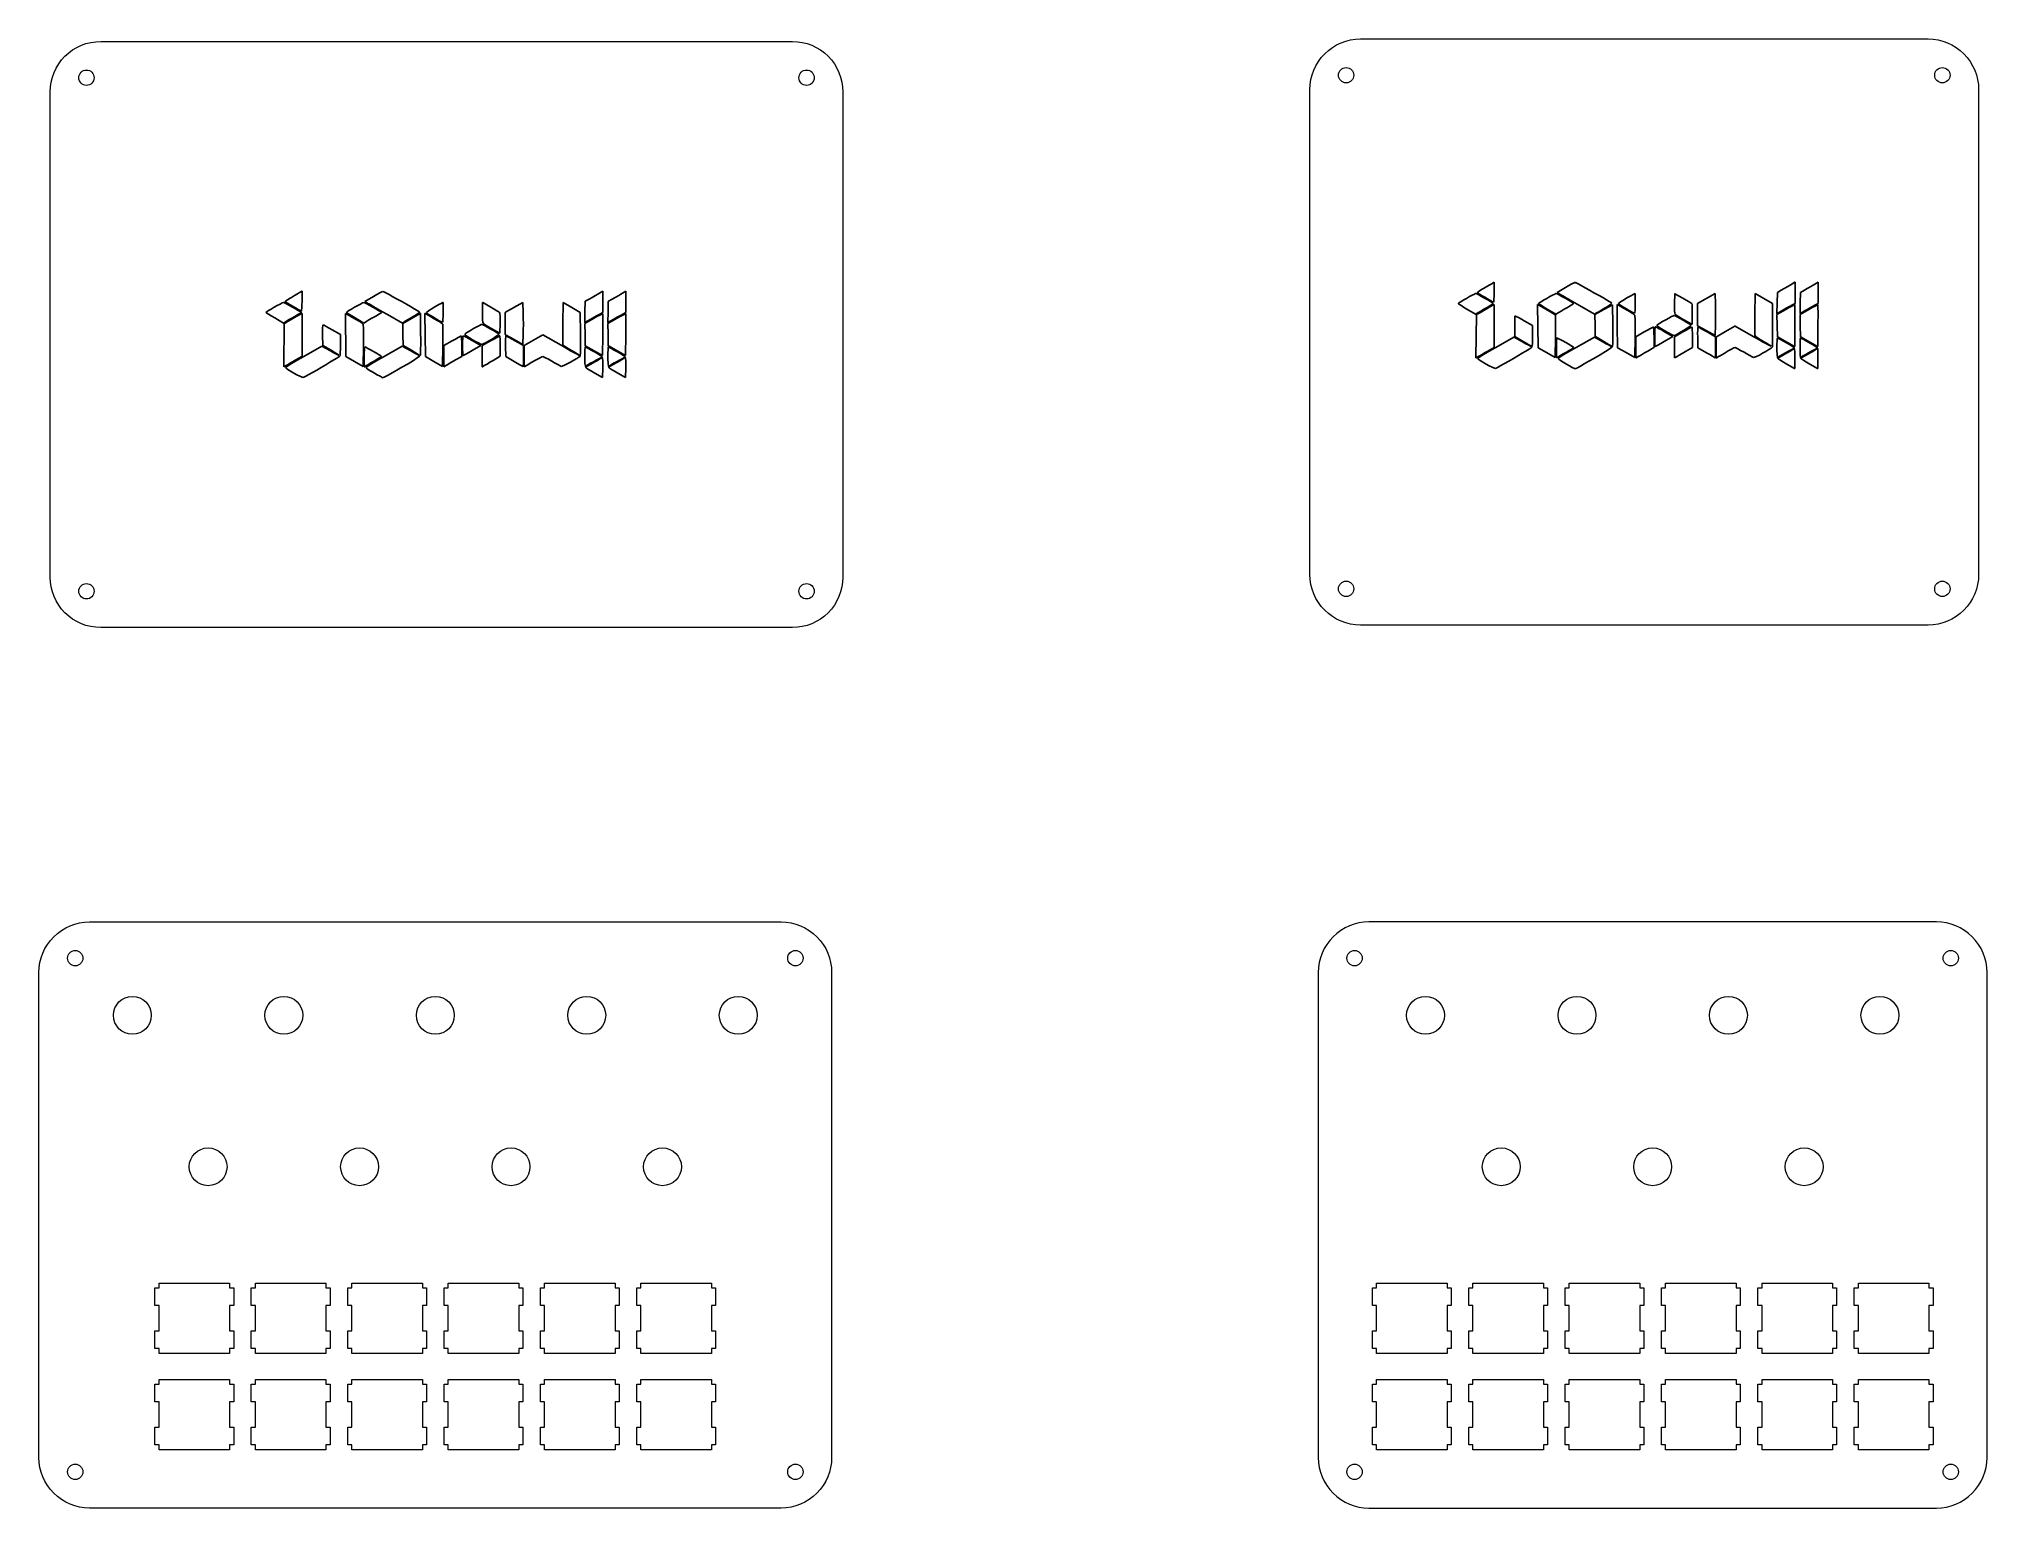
# Model space of a CAD drawing. Header units: inches. Extents: x 37 to 422, y 22 to 313.
import ezdxf

# ---------------------------------------------------------------- set-up
doc = ezdxf.new("R2010")
doc.units = ezdxf.units.IN
doc.header["$MEASUREMENT"] = 0
doc.layers.add('Cutout', color=7, linetype='Continuous', lineweight=0, true_color=0xde3535)
doc.layers.add('Etching', color=142, linetype='Continuous')

msp = doc.modelspace()

# ---------------------------------------------------------------- linework, layer by layer
at = {"layer": 'Cutout'}
for points in [[(185.74, 312.63, -0.414214), (195.74, 302.63), (195.74, 206.54, -0.414214), (185.74, 196.54), (48.74, 196.54, -0.414214), (38.74, 206.54), (38.74, 302.63, -0.414214), (48.74, 312.63)], [(298.25, 197.03, -0.414214), (288.25, 207.03), (288.25, 303.12, -0.414214), (298.25, 313.12), (410.7, 313.12, -0.414214), (420.7, 303.12), (420.7, 207.03, -0.414214), (410.7, 197.03)], [(36.52, 32.14), (36.52, 128.23, -0.414214), (46.52, 138.23), (183.52, 138.23, -0.414214), (193.52, 128.23), (193.52, 32.14, -0.414214), (183.52, 22.14), (46.52, 22.14, -0.414214)], [(299.92, 138.23, 0.414214), (289.92, 128.23), (289.92, 32.14, 0.414214), (299.92, 22.14), (412.37, 22.14, 0.414214), (422.37, 32.14), (422.37, 128.23, 0.414214), (412.37, 138.23)]]:
    msp.add_lwpolyline(points, format="xyb", close=True, dxfattribs=at)
for points in [[(74.28, 66.71), (74.28, 65.73), (75.09, 65.73), (75.09, 62.23), (74.28, 62.23), (74.28, 57.22), (75.09, 57.22), (75.09, 53.72), (74.28, 53.72), (74.28, 52.74), (60.31, 52.74), (60.31, 53.72), (59.49, 53.72), (59.49, 57.22), (60.31, 57.22), (60.31, 62.23), (59.49, 62.23), (59.49, 65.73), (60.31, 65.73), (60.31, 66.71)], [(93.37, 66.71), (93.37, 65.73), (94.18, 65.73), (94.18, 62.23), (93.37, 62.23), (93.37, 57.22), (94.18, 57.22), (94.18, 53.72), (93.37, 53.72), (93.37, 52.74), (79.4, 52.74), (79.4, 53.72), (78.58, 53.72), (78.58, 57.22), (79.4, 57.22), (79.4, 62.23), (78.58, 62.23), (78.58, 65.73), (79.4, 65.73), (79.4, 66.71)], [(112.46, 66.71), (112.46, 65.73), (113.27, 65.73), (113.27, 62.23), (112.46, 62.23), (112.46, 57.22), (113.27, 57.22), (113.27, 53.72), (112.46, 53.72), (112.46, 52.74), (98.49, 52.74), (98.49, 53.72), (97.67, 53.72), (97.67, 57.22), (98.49, 57.22), (98.49, 62.23), (97.67, 62.23), (97.67, 65.73), (98.49, 65.73), (98.49, 66.71)], [(131.55, 66.71), (131.55, 65.73), (132.36, 65.73), (132.36, 62.23), (131.55, 62.23), (131.55, 57.22), (132.36, 57.22), (132.36, 53.72), (131.55, 53.72), (131.55, 52.74), (117.58, 52.74), (117.58, 53.72), (116.76, 53.72), (116.76, 57.22), (117.58, 57.22), (117.58, 62.23), (116.76, 62.23), (116.76, 65.73), (117.58, 65.73), (117.58, 66.71)], [(150.64, 66.71), (150.64, 65.73), (151.45, 65.73), (151.45, 62.23), (150.64, 62.23), (150.64, 57.22), (151.45, 57.22), (151.45, 53.72), (150.64, 53.72), (150.64, 52.74), (136.67, 52.74), (136.67, 53.72), (135.85, 53.72), (135.85, 57.22), (136.67, 57.22), (136.67, 62.23), (135.85, 62.23), (135.85, 65.73), (136.67, 65.73), (136.67, 66.71)], [(169.73, 66.71), (169.73, 65.73), (170.54, 65.73), (170.54, 62.23), (169.73, 62.23), (169.73, 57.22), (170.54, 57.22), (170.54, 53.72), (169.73, 53.72), (169.73, 52.74), (155.76, 52.74), (155.76, 53.72), (154.94, 53.72), (154.94, 57.22), (155.76, 57.22), (155.76, 62.23), (154.94, 62.23), (154.94, 65.73), (155.76, 65.73), (155.76, 66.71)], [(315.41, 66.71), (315.41, 65.73), (316.22, 65.73), (316.22, 62.23), (315.41, 62.23), (315.41, 57.22), (316.22, 57.22), (316.22, 53.72), (315.41, 53.72), (315.41, 52.74), (301.44, 52.74), (301.44, 53.72), (300.62, 53.72), (300.62, 57.22), (301.44, 57.22), (301.44, 62.23), (300.62, 62.23), (300.62, 65.73), (301.44, 65.73), (301.44, 66.71)], [(334.5, 66.71), (334.5, 65.73), (335.31, 65.73), (335.31, 62.23), (334.5, 62.23), (334.5, 57.22), (335.31, 57.22), (335.31, 53.72), (334.5, 53.72), (334.5, 52.74), (320.53, 52.74), (320.53, 53.72), (319.71, 53.72), (319.71, 57.22), (320.53, 57.22), (320.53, 62.23), (319.71, 62.23), (319.71, 65.73), (320.53, 65.73), (320.53, 66.71)], [(353.59, 66.71), (353.59, 65.73), (354.4, 65.73), (354.4, 62.23), (353.59, 62.23), (353.59, 57.22), (354.4, 57.22), (354.4, 53.72), (353.59, 53.72), (353.59, 52.74), (339.62, 52.74), (339.62, 53.72), (338.8, 53.72), (338.8, 57.22), (339.62, 57.22), (339.62, 62.23), (338.8, 62.23), (338.8, 65.73), (339.62, 65.73), (339.62, 66.71)], [(372.68, 66.71), (372.68, 65.73), (373.49, 65.73), (373.49, 62.23), (372.68, 62.23), (372.68, 57.22), (373.49, 57.22), (373.49, 53.72), (372.68, 53.72), (372.68, 52.74), (358.71, 52.74), (358.71, 53.72), (357.89, 53.72), (357.89, 57.22), (358.71, 57.22), (358.71, 62.23), (357.89, 62.23), (357.89, 65.73), (358.71, 65.73), (358.71, 66.71)], [(391.77, 66.71), (391.77, 65.73), (392.58, 65.73), (392.58, 62.23), (391.77, 62.23), (391.77, 57.22), (392.58, 57.22), (392.58, 53.72), (391.77, 53.72), (391.77, 52.74), (377.8, 52.74), (377.8, 53.72), (376.98, 53.72), (376.98, 57.22), (377.8, 57.22), (377.8, 62.23), (376.98, 62.23), (376.98, 65.73), (377.8, 65.73), (377.8, 66.71)], [(410.86, 66.71), (410.86, 65.73), (411.67, 65.73), (411.67, 62.23), (410.86, 62.23), (410.86, 57.22), (411.67, 57.22), (411.67, 53.72), (410.86, 53.72), (410.86, 52.74), (396.89, 52.74), (396.89, 53.72), (396.07, 53.72), (396.07, 57.22), (396.89, 57.22), (396.89, 62.23), (396.07, 62.23), (396.07, 65.73), (396.89, 65.73), (396.89, 66.71)], [(74.28, 47.62), (74.28, 46.64), (75.09, 46.64), (75.09, 43.14), (74.28, 43.14), (74.28, 38.13), (75.09, 38.13), (75.09, 34.63), (74.28, 34.63), (74.28, 33.65), (60.31, 33.65), (60.31, 34.63), (59.49, 34.63), (59.49, 38.13), (60.31, 38.13), (60.31, 43.14), (59.49, 43.14), (59.49, 46.64), (60.31, 46.64), (60.31, 47.62)], [(93.37, 47.62), (93.37, 46.64), (94.18, 46.64), (94.18, 43.14), (93.37, 43.14), (93.37, 38.13), (94.18, 38.13), (94.18, 34.63), (93.37, 34.63), (93.37, 33.65), (79.4, 33.65), (79.4, 34.63), (78.58, 34.63), (78.58, 38.13), (79.4, 38.13), (79.4, 43.14), (78.58, 43.14), (78.58, 46.64), (79.4, 46.64), (79.4, 47.62)], [(112.46, 47.62), (112.46, 46.64), (113.27, 46.64), (113.27, 43.14), (112.46, 43.14), (112.46, 38.13), (113.27, 38.13), (113.27, 34.63), (112.46, 34.63), (112.46, 33.65), (98.49, 33.65), (98.49, 34.63), (97.67, 34.63), (97.67, 38.13), (98.49, 38.13), (98.49, 43.14), (97.67, 43.14), (97.67, 46.64), (98.49, 46.64), (98.49, 47.62)], [(131.55, 47.62), (131.55, 46.64), (132.36, 46.64), (132.36, 43.14), (131.55, 43.14), (131.55, 38.13), (132.36, 38.13), (132.36, 34.63), (131.55, 34.63), (131.55, 33.65), (117.58, 33.65), (117.58, 34.63), (116.76, 34.63), (116.76, 38.13), (117.58, 38.13), (117.58, 43.14), (116.76, 43.14), (116.76, 46.64), (117.58, 46.64), (117.58, 47.62)], [(150.64, 47.62), (150.64, 46.64), (151.45, 46.64), (151.45, 43.14), (150.64, 43.14), (150.64, 38.13), (151.45, 38.13), (151.45, 34.63), (150.64, 34.63), (150.64, 33.65), (136.67, 33.65), (136.67, 34.63), (135.85, 34.63), (135.85, 38.13), (136.67, 38.13), (136.67, 43.14), (135.85, 43.14), (135.85, 46.64), (136.67, 46.64), (136.67, 47.62)], [(169.73, 47.62), (169.73, 46.64), (170.54, 46.64), (170.54, 43.14), (169.73, 43.14), (169.73, 38.13), (170.54, 38.13), (170.54, 34.63), (169.73, 34.63), (169.73, 33.65), (155.76, 33.65), (155.76, 34.63), (154.94, 34.63), (154.94, 38.13), (155.76, 38.13), (155.76, 43.14), (154.94, 43.14), (154.94, 46.64), (155.76, 46.64), (155.76, 47.62)], [(315.41, 47.62), (315.41, 46.64), (316.22, 46.64), (316.22, 43.14), (315.41, 43.14), (315.41, 38.13), (316.22, 38.13), (316.22, 34.63), (315.41, 34.63), (315.41, 33.65), (301.44, 33.65), (301.44, 34.63), (300.62, 34.63), (300.62, 38.13), (301.44, 38.13), (301.44, 43.14), (300.62, 43.14), (300.62, 46.64), (301.44, 46.64), (301.44, 47.62)], [(334.5, 47.62), (334.5, 46.64), (335.31, 46.64), (335.31, 43.14), (334.5, 43.14), (334.5, 38.13), (335.31, 38.13), (335.31, 34.63), (334.5, 34.63), (334.5, 33.65), (320.53, 33.65), (320.53, 34.63), (319.71, 34.63), (319.71, 38.13), (320.53, 38.13), (320.53, 43.14), (319.71, 43.14), (319.71, 46.64), (320.53, 46.64), (320.53, 47.62)], [(353.59, 47.62), (353.59, 46.64), (354.4, 46.64), (354.4, 43.14), (353.59, 43.14), (353.59, 38.13), (354.4, 38.13), (354.4, 34.63), (353.59, 34.63), (353.59, 33.65), (339.62, 33.65), (339.62, 34.63), (338.8, 34.63), (338.8, 38.13), (339.62, 38.13), (339.62, 43.14), (338.8, 43.14), (338.8, 46.64), (339.62, 46.64), (339.62, 47.62)], [(372.68, 47.62), (372.68, 46.64), (373.49, 46.64), (373.49, 43.14), (372.68, 43.14), (372.68, 38.13), (373.49, 38.13), (373.49, 34.63), (372.68, 34.63), (372.68, 33.65), (358.71, 33.65), (358.71, 34.63), (357.89, 34.63), (357.89, 38.13), (358.71, 38.13), (358.71, 43.14), (357.89, 43.14), (357.89, 46.64), (358.71, 46.64), (358.71, 47.62)], [(391.77, 47.62), (391.77, 46.64), (392.58, 46.64), (392.58, 43.14), (391.77, 43.14), (391.77, 38.13), (392.58, 38.13), (392.58, 34.63), (391.77, 34.63), (391.77, 33.65), (377.8, 33.65), (377.8, 34.63), (376.98, 34.63), (376.98, 38.13), (377.8, 38.13), (377.8, 43.14), (376.98, 43.14), (376.98, 46.64), (377.8, 46.64), (377.8, 47.62)], [(410.86, 47.62), (410.86, 46.64), (411.67, 46.64), (411.67, 43.14), (410.86, 43.14), (410.86, 38.13), (411.67, 38.13), (411.67, 34.63), (410.86, 34.63), (410.86, 33.65), (396.89, 33.65), (396.89, 34.63), (396.07, 34.63), (396.07, 38.13), (396.89, 38.13), (396.89, 43.14), (396.07, 43.14), (396.07, 46.64), (396.89, 46.64), (396.89, 47.62)]]:
    msp.add_lwpolyline(points, close=True, dxfattribs=at)
at = {"layer": 'Cutout', "lineweight": 0}
for centre in [(45.92, 305.45), (188.56, 305.45), (295.43, 305.94), (413.52, 305.94), (45.92, 203.72), (188.56, 203.72), (295.43, 204.21), (413.52, 204.21), (43.7, 131.05), (186.34, 131.05), (297.1, 131.05), (415.19, 131.05), (43.7, 29.31), (186.34, 29.31), (297.1, 29.31), (415.19, 29.31)]:
    msp.add_circle(centre, 1.52, dxfattribs=at)
at = {"layer": 'Cutout'}
for centre in [(55.02, 119.73), (85.02, 119.73), (115.02, 119.73), (145.02, 119.73), (175.02, 119.73), (311.15, 119.73), (341.15, 119.73), (371.15, 119.73), (401.15, 119.73), (70.02, 89.73), (100.02, 89.73), (130.02, 89.73), (160.02, 89.73), (326.15, 89.73), (356.15, 89.73), (386.15, 89.73)]:
    msp.add_circle(centre, 3.75, dxfattribs=at)
at = {"layer": 'Etching', "linetype": 'Continuous'}
for p, q in [((87.16, 262.31), (87.73, 262.64)), ((87.73, 262.64), (88.13, 262.87)), ((88.13, 262.87), (88.21, 262.93)), ((88.21, 262.93), (88.59, 263.17)), ((88.59, 263.17), (88.59, 263.17)), ((88.59, 263.17), (88.59, 263.17)), ((88.59, 263.17), (88.6, 263.17)), ((88.6, 263.17), (88.6, 263.17)), ((88.6, 263.17), (88.61, 263.17)), ((88.6, 263.17), (88.6, 263.17)), ((88.6, 263.17), (88.6, 263.17)), ((88.6, 263.17), (88.6, 263.17)), ((88.6, 263.17), (88.6, 263.17)), ((88.6, 263.17), (88.6, 263.17)), ((88.6, 263.17), (88.6, 263.17)), ((88.61, 263.17), (88.61, 263.17)), ((88.61, 263.17), (88.61, 263.17)), ((88.61, 263.17), (88.61, 263.17)), ((88.61, 263.17), (88.61, 263.17)), ((88.61, 263.17), (88.61, 263.17)), ((88.61, 263.17), (88.61, 263.17)), ((88.61, 263.17), (88.61, 263.17)), ((88.61, 263.17), (88.62, 263.16)), ((88.62, 263.16), (88.62, 263.16)), ((88.62, 263.16), (88.62, 263.16)), ((88.62, 263.16), (88.62, 263.16)), ((88.62, 263.16), (88.62, 263.16)), ((88.62, 263.16), (88.62, 263.16)), ((88.62, 263.16), (88.62, 263.16)), ((88.62, 263.16), (88.62, 263.16)), ((88.62, 263.16), (88.62, 261.19)), ((102.75, 262.13), (103.44, 262.52)), ((103.44, 262.52), (104.02, 262.84)), ((103.44, 262.52), (103.44, 262.52)), ((103.44, 262.52), (103.44, 262.52)), ((104.02, 262.84), (104.44, 263.06)), ((104.02, 262.84), (104.02, 262.84)), ((104.02, 262.84), (104.02, 262.84)), ((104.44, 263.06), (104.63, 263.12)), ((104.44, 263.06), (104.44, 263.06)), ((104.44, 263.06), (104.44, 263.06)), ((104.63, 263.12), (104.63, 263.13)), ((104.63, 263.13), (104.64, 263.13)), ((104.63, 263.12), (104.63, 263.12)), ((104.63, 263.12), (104.63, 263.12)), ((104.64, 263.13), (104.64, 263.13)), ((104.64, 263.13), (104.64, 263.12)), ((104.64, 263.13), (104.64, 263.13)), ((104.64, 263.12), (104.64, 263.12)), ((104.64, 263.12), (104.64, 263.12)), ((104.64, 263.12), (104.64, 263.12)), ((104.64, 263.12), (104.82, 263.05)), ((104.82, 263.05), (104.82, 263.05)), ((104.82, 263.05), (104.83, 263.05)), ((104.83, 263.05), (105.25, 262.82)), ((105.25, 262.82), (105.25, 262.82)), ((105.25, 262.82), (105.25, 262.82)), ((105.25, 262.82), (105.87, 262.49)), ((105.87, 262.49), (105.87, 262.49)), ((105.87, 262.49), (105.87, 262.49)), ((105.87, 262.49), (106.64, 262.07)), ((146.76, 262.34), (147.23, 262.6)), ((147.23, 262.6), (148.2, 263.15)), ((147.23, 262.6), (147.23, 262.6)), ((147.23, 262.6), (147.23, 262.6)), ((148.2, 263.15), (148.2, 263.16)), ((148.2, 263.16), (148.2, 263.16)), ((148.2, 263.16), (148.2, 263.16)), ((148.2, 263.16), (148.2, 263.16)), ((148.2, 263.16), (148.21, 263.16)), ((148.21, 263.16), (148.21, 263.16)), ((148.21, 263.16), (148.21, 263.16)), ((148.21, 263.16), (148.21, 263.16)), ((148.21, 263.16), (148.21, 263.16)), ((148.21, 263.16), (148.21, 263.15)), ((148.21, 263.15), (148.21, 263.15)), ((148.21, 263.15), (148.21, 263.15)), ((148.21, 263.15), (148.22, 263.15)), ((148.22, 263.15), (148.22, 263.15)), ((148.22, 263.15), (148.22, 263.15)), ((148.22, 263.15), (148.22, 263.15)), ((148.22, 263.15), (148.22, 263.15)), ((148.22, 263.15), (148.22, 263.15)), ((148.22, 263.15), (148.22, 263.15)), ((148.22, 263.15), (148.22, 263.15)), ((148.22, 263.15), (148.22, 263.14)), ((148.22, 263.14), (148.22, 263.14)), ((148.22, 263.14), (148.22, 261.05)), ((151.34, 262.34), (151.8, 262.6)), ((151.8, 262.6), (152.77, 263.15)), ((151.8, 262.6), (151.8, 262.6)), ((151.8, 262.6), (151.8, 262.6)), ((152.77, 263.15), (152.77, 263.16)), ((152.77, 263.16), (152.78, 263.16)), ((152.78, 263.16), (152.78, 263.16)), ((152.78, 263.16), (152.78, 263.16)), ((152.78, 263.16), (152.78, 263.16)), ((152.78, 263.16), (152.79, 263.16)), ((152.78, 263.16), (152.78, 263.16)), ((152.78, 263.16), (152.78, 263.16)), ((152.78, 263.16), (152.78, 263.16)), ((152.79, 263.16), (152.79, 263.15)), ((152.79, 263.15), (152.79, 263.15)), ((152.79, 263.15), (152.79, 263.15)), ((152.79, 263.15), (152.79, 263.15)), ((152.79, 263.15), (152.79, 263.15)), ((152.79, 263.15), (152.79, 263.15)), ((152.79, 263.15), (152.79, 263.15)), ((152.79, 263.15), (152.79, 263.15)), ((152.79, 263.15), (152.79, 263.15)), ((152.79, 263.15), (152.79, 263.15)), ((152.79, 263.15), (152.79, 263.15)), ((152.79, 263.15), (152.79, 263.14)), ((152.79, 263.14), (152.79, 263.14)), ((152.79, 263.14), (152.79, 261.05)), ((320.42, 262.38), (320.85, 262.6)), ((320.85, 262.6), (321.07, 262.7)), ((320.85, 262.6), (320.85, 262.6)), ((320.85, 262.6), (320.85, 262.6)), ((321.07, 262.7), (321.08, 262.7)), ((321.08, 262.7), (321.08, 262.7)), ((321.08, 262.7), (321.09, 262.7)), ((321.09, 262.7), (321.09, 262.7)), ((321.09, 262.7), (321.09, 262.7)), ((321.09, 262.7), (321.1, 262.7)), ((321.09, 262.7), (321.09, 262.7)), ((321.09, 262.7), (321.09, 262.7)), ((321.09, 262.7), (321.09, 262.7)), ((321.1, 262.7), (321.29, 262.62)), ((321.29, 262.62), (321.29, 262.62)), ((321.29, 262.62), (321.29, 262.62)), ((321.29, 262.62), (321.7, 262.41)), ((321.43, 262.87), (321.53, 262.99)), ((321.43, 262.86), (321.43, 262.87)), ((321.43, 262.87), (321.43, 262.87)), ((321.43, 262.87), (321.43, 262.87)), ((321.43, 262.87), (321.43, 262.87)), ((321.43, 262.87), (321.43, 262.87)), ((321.43, 262.87), (321.43, 262.87)), ((321.43, 262.87), (321.43, 262.87)), ((321.43, 262.85), (321.43, 262.86)), ((321.43, 262.86), (321.43, 262.86)), ((321.43, 262.86), (321.43, 262.86)), ((321.43, 262.86), (321.43, 262.86)), ((321.43, 262.86), (321.43, 262.86)), ((321.43, 262.86), (321.43, 262.86)), ((321.43, 262.86), (321.43, 262.86)), ((321.43, 262.86), (321.43, 262.86)), ((321.52, 262.79), (321.43, 262.85)), ((321.43, 262.85), (321.43, 262.85)), ((321.43, 262.85), (321.43, 262.85)), ((321.43, 262.85), (321.43, 262.85)), ((321.85, 262.57), (321.52, 262.79)), ((321.52, 262.79), (321.52, 262.79)), ((321.52, 262.79), (321.52, 262.79)), ((321.53, 262.99), (321.86, 263.23)), ((321.53, 262.99), (321.53, 262.99)), ((321.53, 262.99), (321.53, 262.99)), ((321.7, 262.41), (321.7, 262.41)), ((321.7, 262.41), (321.7, 262.41)), ((321.7, 262.41), (322.24, 262.12)), ((321.86, 262.57), (321.85, 262.57)), ((321.86, 263.23), (322.37, 263.55)), ((321.86, 263.23), (321.86, 263.23)), ((321.86, 263.23), (321.86, 263.23)), ((322.37, 262.26), (321.86, 262.57)), ((321.86, 262.57), (321.86, 262.57)), ((322.37, 263.55), (322.65, 263.71)), ((322.37, 263.55), (322.37, 263.55)), ((322.37, 263.55), (322.37, 263.55)), ((322.65, 263.71), (323.29, 264.08)), ((322.65, 263.71), (322.65, 263.71)), ((322.65, 263.71), (322.65, 263.71)), ((323.29, 264.08), (323.86, 264.4)), ((323.86, 264.4), (324.26, 264.64)), ((324.26, 264.64), (324.34, 264.69)), ((324.34, 264.69), (324.72, 264.94)), ((324.72, 264.94), (324.72, 264.94)), ((324.72, 264.94), (324.72, 264.94)), ((324.72, 264.94), (324.73, 264.94)), ((324.73, 264.94), (324.73, 264.94)), ((324.73, 264.94), (324.74, 264.94)), ((324.73, 264.94), (324.73, 264.94)), ((324.73, 264.94), (324.73, 264.94)), ((324.73, 264.94), (324.73, 264.94)), ((324.73, 264.94), (324.73, 264.94)), ((324.73, 264.94), (324.73, 264.94)), ((324.73, 264.94), (324.73, 264.94)), ((324.74, 264.94), (324.74, 264.94)), ((324.74, 264.94), (324.74, 264.94)), ((324.74, 264.94), (324.74, 264.94)), ((324.74, 264.94), (324.74, 264.94)), ((324.74, 264.94), (324.74, 264.93)), ((324.74, 264.93), (324.74, 264.93)), ((324.74, 264.93), (324.74, 264.93)), ((324.74, 264.93), (324.75, 264.93)), ((324.75, 262.96), (324.74, 262.19)), ((324.75, 264.93), (324.75, 264.93)), ((324.75, 264.93), (324.75, 264.93)), ((324.75, 264.93), (324.75, 264.93)), ((324.75, 264.93), (324.75, 264.93)), ((324.75, 264.93), (324.75, 264.92)), ((324.75, 264.92), (324.75, 264.92)), ((324.75, 264.92), (324.75, 264.92)), ((324.75, 264.92), (324.75, 262.96)), ((324.75, 262.96), (324.75, 262.96)), ((324.75, 262.96), (324.75, 262.96)), ((336.33, 262.38), (336.76, 262.6)), ((336.76, 262.6), (336.76, 262.6)), ((336.76, 262.6), (336.77, 262.6)), ((336.77, 262.6), (336.99, 262.7)), ((336.99, 262.7), (336.99, 262.7)), ((336.99, 262.7), (336.99, 262.7)), ((336.99, 262.7), (337.01, 262.7)), ((337.01, 262.7), (337.01, 262.7)), ((337.01, 262.7), (337.01, 262.7)), ((337.01, 262.7), (337.01, 262.7)), ((337.01, 262.7), (337.21, 262.62)), ((337.01, 262.7), (337.01, 262.7)), ((337.01, 262.7), (337.01, 262.7)), ((337.01, 262.7), (337.01, 262.7)), ((337.21, 262.89), (337.2, 262.89)), ((337.2, 262.89), (337.2, 262.89)), ((337.2, 262.89), (337.2, 262.89)), ((337.2, 262.89), (337.21, 262.89)), ((337.21, 262.9), (338.88, 263.89)), ((337.21, 262.89), (337.21, 262.9)), ((337.21, 262.9), (337.21, 262.9)), ((337.21, 262.9), (337.21, 262.9)), ((337.21, 262.9), (337.21, 262.9)), ((337.21, 262.9), (337.21, 262.9)), ((337.21, 262.9), (337.21, 262.9)), ((337.21, 262.9), (337.21, 262.9)), ((337.21, 262.9), (337.21, 262.9)), ((337.21, 262.9), (337.21, 262.9)), ((337.21, 262.88), (337.21, 262.89)), ((337.21, 262.89), (337.21, 262.89)), ((337.21, 262.89), (337.21, 262.89)), ((337.21, 262.89), (337.21, 262.89)), ((337.95, 262.45), (337.21, 262.88)), ((337.21, 262.88), (337.21, 262.88)), ((337.21, 262.88), (337.21, 262.88)), ((337.21, 262.88), (337.21, 262.88)), ((337.21, 262.88), (337.21, 262.88)), ((337.21, 262.88), (337.21, 262.88)), ((337.21, 262.62), (337.21, 262.62)), ((337.21, 262.62), (337.21, 262.62)), ((337.21, 262.62), (337.62, 262.41)), ((337.62, 262.41), (337.62, 262.41)), ((337.62, 262.41), (337.62, 262.41)), ((337.62, 262.41), (338.16, 262.12)), ((337.97, 262.44), (337.95, 262.45)), ((337.95, 262.45), (337.95, 262.45)), ((338.37, 262.21), (337.97, 262.44)), ((337.97, 262.44), (337.97, 262.44)), ((337.97, 262.44), (337.97, 262.44)), ((338.88, 263.89), (339.57, 264.29)), ((338.88, 263.89), (338.88, 263.89)), ((338.88, 263.89), (338.88, 263.89)), ((339.57, 264.29), (340.15, 264.61)), ((339.57, 264.29), (339.57, 264.29)), ((339.57, 264.29), (339.57, 264.29)), ((340.15, 264.61), (340.57, 264.82)), ((340.15, 264.61), (340.15, 264.61)), ((340.15, 264.61), (340.15, 264.61)), ((340.57, 264.82), (340.76, 264.89)), ((340.57, 264.82), (340.57, 264.82)), ((340.57, 264.82), (340.57, 264.82)), ((340.76, 264.89), (340.76, 264.89)), ((340.76, 264.89), (340.76, 264.89)), ((340.76, 264.89), (340.76, 264.89)), ((340.76, 264.89), (340.77, 264.89)), ((340.77, 264.89), (340.77, 264.89)), ((340.77, 264.89), (340.77, 264.89)), ((340.77, 264.89), (340.77, 264.89)), ((340.77, 264.89), (340.77, 264.89)), ((340.77, 264.89), (340.77, 264.89)), ((340.77, 264.89), (340.95, 264.81)), ((340.77, 264.89), (340.77, 264.89)), ((340.95, 264.81), (340.95, 264.81)), ((340.95, 264.81), (340.96, 264.81)), ((340.96, 264.81), (341.38, 264.59)), ((341.38, 264.59), (341.38, 264.59)), ((341.38, 264.59), (341.38, 264.59)), ((341.38, 264.59), (342, 264.26)), ((342, 264.26), (342, 264.26)), ((342, 264.26), (342, 264.26)), ((342, 264.26), (342.77, 263.84)), ((342.77, 263.84), (342.77, 263.84)), ((342.77, 263.84), (342.77, 263.84)), ((342.77, 263.84), (343.62, 263.36)), ((343.62, 263.36), (343.62, 263.36)), ((343.62, 263.36), (343.62, 263.36)), ((343.62, 263.36), (344.52, 262.86)), ((344.52, 262.86), (344.52, 262.86)), ((344.52, 262.86), (344.52, 262.86)), ((344.52, 262.86), (345.42, 262.35)), ((351.83, 262.27), (352.28, 262.51)), ((352.28, 262.51), (352.66, 262.71)), ((352.28, 262.51), (352.28, 262.51)), ((352.28, 262.51), (352.28, 262.51)), ((352.66, 262.71), (352.67, 262.71)), ((352.67, 262.71), (352.68, 262.71)), ((352.67, 262.71), (352.67, 262.71)), ((352.67, 262.71), (352.67, 262.71)), ((352.67, 262.71), (352.67, 262.71)), ((352.67, 262.71), (352.67, 262.71)), ((352.68, 262.71), (352.68, 262.71)), ((352.68, 262.71), (352.68, 262.71)), ((352.68, 262.71), (352.68, 262.71)), ((352.68, 262.71), (352.68, 262.71)), ((352.68, 262.71), (352.68, 262.71)), ((352.68, 262.71), (352.68, 262.71)), ((352.68, 262.71), (352.68, 262.71)), ((352.68, 262.71), (352.68, 262.71)), ((352.68, 262.71), (352.68, 262.71)), ((352.68, 262.71), (352.68, 262.7)), ((352.68, 262.7), (352.68, 262.7)), ((352.68, 262.7), (352.68, 262.7)), ((352.68, 262.7), (352.68, 262.7)), ((352.68, 262.7), (352.69, 262.7)), ((352.69, 262.7), (352.69, 262.7)), ((352.69, 262.7), (352.69, 262.7)), ((352.69, 262.7), (352.69, 260.74)), ((360.48, 260.7), (360.53, 262.66)), ((360.53, 262.66), (360.53, 262.67)), ((360.53, 262.67), (360.53, 262.67)), ((360.53, 262.67), (360.53, 262.67)), ((360.53, 262.67), (360.53, 262.67)), ((360.53, 262.67), (360.54, 262.67)), ((360.53, 262.66), (360.53, 262.66)), ((360.54, 262.68), (360.55, 262.68)), ((360.54, 262.67), (360.54, 262.68)), ((360.54, 262.68), (360.54, 262.68)), ((360.54, 262.68), (360.54, 262.68)), ((360.54, 262.68), (360.54, 262.68)), ((360.54, 262.67), (360.54, 262.67)), ((360.54, 262.67), (360.54, 262.67)), ((360.54, 262.67), (360.54, 262.67)), ((360.54, 262.67), (360.54, 262.67)), ((360.54, 262.67), (360.54, 262.67)), ((360.54, 262.67), (360.54, 262.67)), ((360.54, 262.67), (360.54, 262.67)), ((360.55, 262.68), (360.55, 262.68)), ((360.55, 262.68), (360.55, 262.68)), ((360.55, 262.68), (360.55, 262.67)), ((360.55, 262.67), (360.55, 262.67)), ((360.55, 262.67), (362.13, 261.77)), ((365.03, 260.75), (368.5, 262.68)), ((368.5, 262.68), (368.5, 262.68)), ((368.5, 262.68), (368.5, 262.68)), ((368.5, 262.68), (368.5, 262.68)), ((368.5, 262.68), (368.5, 262.68)), ((368.5, 262.68), (368.5, 262.68)), ((368.5, 262.68), (368.51, 262.68)), ((368.51, 262.68), (368.51, 262.68)), ((368.51, 262.68), (368.51, 262.68)), ((368.51, 262.68), (368.51, 262.68)), ((368.51, 262.68), (368.51, 262.68)), ((368.51, 262.68), (368.51, 262.68)), ((368.51, 262.68), (368.51, 262.68)), ((368.51, 262.68), (368.52, 262.68)), ((368.51, 262.68), (368.51, 262.68)), ((368.52, 262.68), (368.52, 262.68)), ((368.52, 262.68), (368.52, 262.68)), ((368.52, 262.68), (368.52, 262.68)), ((368.52, 262.68), (368.52, 262.68)), ((368.52, 262.68), (368.52, 262.67)), ((368.52, 262.67), (368.52, 262.67)), ((368.52, 262.67), (368.52, 262.67)), ((368.52, 262.67), (368.52, 262.67)), ((368.52, 262.67), (368.57, 260.65)), ((376.4, 258.57), (376.45, 262.67)), ((376.45, 262.67), (376.45, 262.68)), ((376.45, 262.68), (376.45, 262.68)), ((376.45, 262.68), (376.45, 262.68)), ((376.45, 262.68), (376.46, 262.68)), ((376.45, 262.67), (376.45, 262.67)), ((376.45, 262.67), (376.45, 262.67)), ((376.45, 262.67), (376.45, 262.67)), ((376.45, 262.67), (376.45, 262.67)), ((376.45, 262.67), (376.45, 262.67)), ((376.45, 262.67), (376.45, 262.67)), ((376.46, 262.68), (376.47, 262.68)), ((376.46, 262.68), (376.46, 262.68)), ((376.46, 262.68), (376.46, 262.68)), ((376.46, 262.68), (376.46, 262.68)), ((376.46, 262.68), (376.46, 262.68)), ((376.46, 262.68), (376.46, 262.68)), ((376.46, 262.68), (376.46, 262.68)), ((376.46, 262.68), (376.46, 262.68)), ((376.47, 262.68), (376.47, 262.68)), ((376.47, 262.68), (376.47, 262.68)), ((376.47, 262.68), (376.47, 262.68)), ((376.47, 262.68), (376.47, 262.68)), ((376.47, 262.68), (378.16, 261.71)), ((380.8, 260.83), (380.85, 262.92)), ((380.85, 262.92), (380.86, 262.93)), ((380.85, 262.92), (380.85, 262.92)), ((380.85, 262.92), (380.85, 262.92)), ((380.85, 262.92), (380.85, 262.92)), ((380.85, 262.92), (380.85, 262.92)), ((380.85, 262.92), (380.85, 262.92)), ((380.85, 262.92), (380.85, 262.92)), ((380.85, 262.92), (380.85, 262.92)), ((380.85, 262.92), (380.85, 262.92)), ((380.86, 262.93), (381.62, 263.37)), ((380.86, 262.93), (380.86, 262.93)), ((381.62, 263.37), (382.2, 263.71)), ((381.62, 263.37), (381.62, 263.37)), ((381.62, 263.37), (381.62, 263.37)), ((382.2, 263.71), (382.89, 264.11)), ((382.2, 263.71), (382.2, 263.71)), ((382.2, 263.71), (382.2, 263.71)), ((382.89, 264.11), (383.36, 264.37)), ((382.89, 264.11), (382.89, 264.11)), ((382.89, 264.11), (382.89, 264.11)), ((383.36, 264.37), (384.33, 264.92)), ((383.36, 264.37), (383.36, 264.37)), ((383.36, 264.37), (383.36, 264.37)), ((384.33, 264.92), (384.33, 264.92)), ((384.33, 264.92), (384.33, 264.92)), ((384.33, 264.92), (384.33, 264.92)), ((384.33, 264.92), (384.33, 264.92)), ((384.33, 264.92), (384.34, 264.92)), ((384.34, 264.92), (384.34, 264.92)), ((384.34, 264.92), (384.34, 264.92)), ((384.34, 264.92), (384.34, 264.92)), ((384.34, 264.92), (384.34, 264.92)), ((384.34, 264.92), (384.34, 264.92)), ((384.34, 264.92), (384.34, 264.92)), ((384.34, 264.92), (384.34, 264.92)), ((384.34, 264.92), (384.35, 264.92)), ((384.35, 264.92), (384.35, 264.92)), ((384.35, 264.92), (384.35, 264.92)), ((384.35, 264.92), (384.35, 264.92)), ((384.35, 264.92), (384.35, 264.92)), ((384.35, 264.92), (384.35, 264.91)), ((384.35, 264.91), (384.35, 264.91)), ((384.35, 264.91), (384.35, 264.91)), ((384.35, 264.91), (384.35, 264.91)), ((384.35, 264.91), (384.35, 264.91)), ((384.35, 264.91), (384.35, 262.82)), ((384.35, 262.82), (384.35, 262.82)), ((384.35, 262.82), (384.35, 260.74)), ((385.38, 260.83), (385.42, 262.92)), ((385.42, 262.92), (385.42, 262.92)), ((385.42, 262.92), (385.42, 262.92)), ((385.42, 262.92), (385.42, 262.92)), ((385.42, 262.92), (385.42, 262.92)), ((385.42, 262.92), (385.43, 262.92)), ((385.43, 262.93), (386.19, 263.37)), ((385.43, 262.92), (385.43, 262.93)), ((385.43, 262.93), (385.43, 262.93)), ((385.43, 262.92), (385.43, 262.92)), ((385.43, 262.92), (385.43, 262.92)), ((385.43, 262.92), (385.43, 262.92)), ((386.19, 263.37), (386.77, 263.71)), ((386.19, 263.37), (386.19, 263.37)), ((386.19, 263.37), (386.19, 263.37)), ((386.77, 263.71), (387.47, 264.11)), ((386.77, 263.71), (386.77, 263.71)), ((386.77, 263.71), (386.77, 263.71)), ((387.47, 264.11), (387.93, 264.37)), ((387.47, 264.11), (387.47, 264.11)), ((387.47, 264.11), (387.47, 264.11)), ((387.93, 264.37), (388.9, 264.92)), ((387.93, 264.37), (387.93, 264.37)), ((387.93, 264.37), (387.93, 264.37)), ((388.9, 264.92), (388.9, 264.92)), ((388.9, 264.92), (388.91, 264.92)), ((388.91, 264.92), (388.91, 264.92)), ((388.91, 264.92), (388.91, 264.92)), ((388.91, 264.92), (388.91, 264.92)), ((388.91, 264.92), (388.92, 264.92)), ((388.91, 264.92), (388.91, 264.92)), ((388.91, 264.92), (388.91, 264.92)), ((388.91, 264.92), (388.91, 264.92)), ((388.92, 264.92), (388.92, 264.92)), ((388.92, 264.92), (388.92, 264.92)), ((388.92, 264.92), (388.92, 264.92)), ((388.92, 264.92), (388.92, 264.92)), ((388.92, 264.92), (388.92, 264.92)), ((388.92, 264.92), (388.92, 264.92)), ((388.92, 264.92), (388.92, 264.92)), ((388.92, 264.92), (388.92, 264.92)), ((388.92, 264.92), (388.92, 264.91)), ((388.92, 264.91), (388.92, 264.91)), ((388.92, 264.91), (388.92, 264.91)), ((388.92, 264.91), (388.92, 264.91)), ((388.92, 264.91), (388.92, 264.91)), ((388.92, 264.91), (388.92, 262.82)), ((388.92, 262.82), (388.92, 262.82)), ((388.92, 262.82), (388.92, 260.74)), ((81.48, 258.97), (81.62, 259.08)), ((81.48, 258.96), (81.48, 258.97)), ((81.48, 258.97), (81.48, 258.97)), ((81.48, 258.97), (81.48, 258.97)), ((81.48, 258.97), (81.48, 258.97)), ((81.48, 258.97), (81.48, 258.97)), ((81.48, 258.97), (81.48, 258.97)), ((81.48, 258.97), (81.48, 258.97)), ((81.48, 258.97), (81.48, 258.97)), ((81.48, 258.97), (81.48, 258.97)), ((81.48, 258.97), (81.48, 258.97)), ((81.48, 258.95), (81.48, 258.96)), ((81.48, 258.96), (81.48, 258.96)), ((81.48, 258.96), (81.48, 258.96)), ((81.48, 258.96), (81.48, 258.96)), ((81.48, 258.96), (81.48, 258.96)), ((81.48, 258.96), (81.48, 258.96)), ((81.48, 258.96), (81.48, 258.96)), ((81.61, 258.84), (81.48, 258.95)), ((81.48, 258.95), (81.48, 258.95)), ((81.48, 258.95), (81.48, 258.95)), ((81.48, 258.95), (81.48, 258.95)), ((81.48, 258.95), (81.48, 258.95)), ((81.48, 258.95), (81.48, 258.95)), ((81.62, 258.84), (81.61, 258.84)), ((81.62, 259.09), (81.99, 259.31)), ((81.62, 259.08), (81.62, 259.09)), ((81.62, 259.08), (81.62, 259.08)), ((81.99, 258.6), (81.62, 258.84)), ((81.62, 258.84), (81.62, 258.84)), ((81.99, 259.31), (82.5, 259.62)), ((81.99, 259.31), (81.99, 259.31)), ((81.99, 259.31), (81.99, 259.31)), ((82.54, 258.27), (81.99, 258.6)), ((81.99, 258.6), (81.99, 258.6)), ((81.99, 258.6), (81.99, 258.6)), ((82.5, 259.62), (83.11, 259.97)), ((82.5, 259.62), (82.5, 259.62)), ((82.5, 259.62), (82.5, 259.62)), ((83.11, 259.97), (83.73, 260.31)), ((83.11, 259.97), (83.11, 259.97)), ((83.11, 259.97), (83.11, 259.97)), ((83.73, 260.31), (84.29, 260.61)), ((83.73, 260.31), (83.73, 260.31)), ((83.73, 260.31), (83.73, 260.31)), ((84.29, 260.61), (84.72, 260.83)), ((84.29, 260.61), (84.29, 260.61)), ((84.29, 260.61), (84.29, 260.61)), ((84.72, 260.83), (84.94, 260.93)), ((84.72, 260.83), (84.72, 260.83)), ((84.72, 260.83), (84.72, 260.83)), ((84.94, 260.93), (84.95, 260.93)), ((84.95, 260.93), (84.95, 260.93)), ((84.95, 260.93), (84.96, 260.93)), ((84.96, 260.93), (84.96, 260.93)), ((84.96, 260.93), (84.96, 260.93)), ((84.96, 260.93), (84.97, 260.93)), ((84.96, 260.93), (84.96, 260.93)), ((84.96, 260.93), (84.96, 260.93)), ((84.96, 260.93), (84.96, 260.93)), ((84.97, 260.93), (85.16, 260.85)), ((85.16, 260.85), (85.16, 260.85)), ((85.16, 260.85), (85.16, 260.85)), ((85.16, 260.85), (85.57, 260.65)), ((85.3, 261.11), (85.4, 261.22)), ((85.3, 261.1), (85.3, 261.11)), ((85.3, 261.09), (85.3, 261.1)), ((85.3, 261.1), (85.3, 261.1)), ((85.3, 261.1), (85.3, 261.1)), ((85.3, 261.1), (85.3, 261.1)), ((85.3, 261.1), (85.3, 261.1)), ((85.3, 261.1), (85.3, 261.1)), ((85.3, 261.1), (85.3, 261.1)), ((85.3, 261.1), (85.3, 261.1)), ((85.3, 261.08), (85.3, 261.09)), ((85.3, 261.09), (85.3, 261.09)), ((85.3, 261.09), (85.3, 261.09)), ((85.3, 261.09), (85.3, 261.09)), ((85.3, 261.09), (85.3, 261.09)), ((85.3, 261.09), (85.3, 261.09)), ((85.3, 261.09), (85.3, 261.09)), ((85.3, 261.09), (85.3, 261.09)), ((85.39, 261.02), (85.3, 261.08)), ((85.3, 261.08), (85.3, 261.08)), ((85.72, 260.81), (85.39, 261.02)), ((85.39, 261.02), (85.39, 261.02)), ((85.39, 261.02), (85.39, 261.02)), ((85.4, 261.23), (85.73, 261.46)), ((85.4, 261.22), (85.4, 261.23)), ((85.4, 261.23), (85.4, 261.23)), ((85.57, 260.65), (85.57, 260.65)), ((85.57, 260.65), (85.57, 260.65)), ((85.57, 260.65), (86.11, 260.35)), ((85.73, 260.81), (85.72, 260.81)), ((85.73, 261.47), (86.24, 261.78)), ((85.73, 261.46), (85.73, 261.47)), ((85.73, 261.46), (85.73, 261.46)), ((86.24, 260.49), (85.73, 260.81)), ((85.73, 260.81), (85.73, 260.81)), ((86.11, 260.35), (86.11, 260.35)), ((86.11, 260.35), (86.11, 260.35)), ((86.11, 260.35), (86.73, 260.01)), ((86.24, 261.78), (86.52, 261.94)), ((86.24, 261.78), (86.24, 261.78)), ((86.24, 261.78), (86.24, 261.78)), ((86.87, 260.11), (86.24, 260.49)), ((86.24, 260.49), (86.24, 260.49)), ((86.24, 260.49), (86.24, 260.49)), ((86.52, 261.94), (87.16, 262.31)), ((86.52, 261.94), (86.52, 261.94)), ((86.52, 261.94), (86.52, 261.94)), ((86.73, 260.01), (86.73, 260.01)), ((86.73, 260.01), (86.73, 260.01)), ((86.73, 260.01), (87.34, 259.67)), ((87.3, 259.86), (86.87, 260.11)), ((86.87, 260.11), (86.87, 260.11)), ((86.87, 260.11), (86.87, 260.11)), ((87.86, 259.54), (87.3, 259.86)), ((87.3, 259.86), (87.3, 259.86)), ((87.3, 259.86), (87.3, 259.86)), ((87.34, 259.67), (87.34, 259.67)), ((87.34, 259.67), (87.34, 259.67)), ((87.34, 259.67), (87.87, 259.35)), ((87.94, 258.61), (87.42, 258.3)), ((87.62, 258.2), (88.59, 258.75)), ((87.87, 259.54), (87.86, 259.54)), ((88.28, 259.31), (87.87, 259.54)), ((87.87, 259.54), (87.87, 259.54)), ((87.87, 259.35), (87.87, 259.35)), ((87.87, 259.35), (87.88, 259.35)), ((87.88, 259.35), (88.26, 259.11)), ((88.3, 258.84), (87.94, 258.61)), ((87.94, 258.61), (87.94, 258.61)), ((87.94, 258.61), (87.94, 258.61)), ((88.26, 259.11), (88.27, 259.11)), ((88.27, 259.11), (88.27, 259.11)), ((88.27, 259.11), (88.44, 258.98)), ((88.47, 259.22), (88.28, 259.31)), ((88.28, 259.31), (88.28, 259.31)), ((88.28, 259.31), (88.28, 259.31)), ((88.31, 258.84), (88.3, 258.84)), ((88.44, 258.95), (88.31, 258.85)), ((88.31, 258.85), (88.31, 258.84)), ((88.44, 258.98), (88.44, 258.98)), ((88.44, 258.98), (88.44, 258.98)), ((88.44, 258.98), (88.44, 258.98)), ((88.44, 258.98), (88.44, 258.98)), ((88.44, 258.98), (88.44, 258.98)), ((88.44, 258.98), (88.44, 258.98)), ((88.44, 258.98), (88.45, 258.97)), ((88.45, 258.96), (88.44, 258.96)), ((88.44, 258.96), (88.44, 258.96)), ((88.44, 258.96), (88.44, 258.96)), ((88.44, 258.96), (88.44, 258.96)), ((88.44, 258.96), (88.44, 258.96)), ((88.44, 258.96), (88.44, 258.95)), ((88.45, 258.97), (88.45, 258.97)), ((88.45, 258.97), (88.45, 258.97)), ((88.45, 258.97), (88.45, 258.97)), ((88.45, 258.97), (88.45, 258.97)), ((88.45, 258.97), (88.45, 258.97)), ((88.45, 258.97), (88.45, 258.96)), ((88.45, 258.96), (88.45, 258.96)), ((88.45, 258.96), (88.45, 258.96)), ((88.48, 259.22), (88.47, 259.22)), ((88.47, 259.22), (88.47, 259.22)), ((88.47, 259.22), (88.47, 259.22)), ((88.47, 259.22), (88.47, 259.22)), ((88.47, 259.22), (88.47, 259.22)), ((88.47, 259.22), (88.47, 259.22)), ((88.49, 259.23), (88.48, 259.23)), ((88.48, 259.23), (88.48, 259.22)), ((88.48, 259.22), (88.48, 259.22)), ((88.48, 259.22), (88.48, 259.22)), ((88.48, 259.22), (88.48, 259.22)), ((88.48, 259.22), (88.48, 259.22)), ((88.48, 259.22), (88.48, 259.22)), ((88.48, 259.22), (88.48, 259.22)), ((88.54, 259.37), (88.49, 259.23)), ((88.49, 259.23), (88.49, 259.23)), ((88.49, 259.23), (88.49, 259.23)), ((88.49, 259.23), (88.49, 259.23)), ((88.49, 259.23), (88.49, 259.23)), ((88.58, 259.79), (88.54, 259.38)), ((88.54, 259.38), (88.54, 259.37)), ((88.54, 259.37), (88.54, 259.37)), ((88.61, 260.42), (88.58, 259.79)), ((88.58, 259.79), (88.58, 259.79)), ((88.58, 259.79), (88.58, 259.79)), ((88.59, 258.75), (88.6, 258.75)), ((88.6, 258.75), (88.6, 258.75)), ((88.6, 258.75), (88.6, 258.75)), ((88.6, 258.75), (88.6, 258.75)), ((88.6, 258.75), (88.6, 258.75)), ((88.6, 258.75), (88.6, 258.75)), ((88.6, 258.75), (88.6, 258.75)), ((88.6, 258.75), (88.6, 258.75)), ((88.6, 258.75), (88.61, 258.75)), ((88.62, 261.19), (88.61, 260.42)), ((88.61, 260.42), (88.61, 260.42)), ((88.61, 260.42), (88.61, 260.42)), ((88.61, 258.75), (88.61, 258.75)), ((88.61, 258.75), (88.61, 258.75)), ((88.61, 258.75), (88.61, 258.75)), ((88.61, 258.75), (88.61, 258.75)), ((88.61, 258.75), (88.61, 258.75)), ((88.61, 258.75), (88.61, 258.75)), ((88.61, 258.75), (88.61, 258.75)), ((88.61, 258.75), (88.62, 258.75)), ((88.62, 261.19), (88.62, 261.19)), ((88.62, 261.19), (88.62, 261.19)), ((88.62, 258.75), (88.62, 258.74)), ((88.62, 258.74), (88.62, 258.74)), ((88.62, 258.74), (88.62, 258.74)), ((88.62, 258.74), (88.62, 258.74)), ((88.62, 258.74), (88.62, 258.74)), ((88.62, 258.74), (88.62, 250.26)), ((97.22, 258.75), (97.22, 258.76)), ((97.22, 258.76), (97.22, 258.76)), ((97.22, 258.76), (97.22, 258.76)), ((97.22, 258.76), (97.22, 258.76)), ((97.22, 258.76), (97.22, 258.76)), ((97.22, 258.76), (97.22, 258.76)), ((97.22, 258.76), (97.22, 258.76)), ((97.22, 258.76), (97.23, 258.76)), ((97.31, 250.21), (97.22, 258.75)), ((97.22, 258.75), (97.22, 258.75)), ((97.22, 258.75), (97.22, 258.75)), ((97.22, 258.75), (97.22, 258.75)), ((97.22, 258.75), (97.22, 258.75)), ((97.23, 258.76), (97.23, 258.76)), ((97.23, 258.76), (97.24, 258.76)), ((97.23, 258.76), (97.23, 258.76)), ((97.23, 258.76), (97.23, 258.76)), ((97.23, 258.76), (97.23, 258.76)), ((97.23, 258.76), (97.23, 258.76)), ((97.23, 258.76), (97.23, 258.76)), ((97.23, 258.76), (97.23, 258.76)), ((97.23, 258.76), (97.23, 258.76)), ((97.23, 258.76), (97.23, 258.76)), ((97.23, 258.76), (97.23, 258.76)), ((97.24, 258.76), (97.24, 258.76)), ((97.24, 258.76), (97.24, 258.76)), ((97.24, 258.76), (97.24, 258.76)), ((97.24, 258.76), (97.96, 258.34)), ((97.39, 258.96), (97.39, 258.97)), ((97.39, 258.97), (97.39, 258.97)), ((97.39, 258.97), (97.39, 258.97)), ((97.39, 258.97), (97.39, 258.97)), ((97.39, 258.97), (97.39, 258.97)), ((97.39, 258.97), (97.39, 258.97)), ((97.39, 258.97), (97.4, 258.97)), ((97.39, 258.95), (97.39, 258.96)), ((97.39, 258.96), (97.39, 258.96)), ((97.39, 258.96), (97.39, 258.96)), ((97.39, 258.96), (97.39, 258.96)), ((97.39, 258.96), (97.39, 258.96)), ((97.39, 258.96), (97.39, 258.96)), ((97.39, 258.96), (97.39, 258.96)), ((97.4, 258.95), (97.39, 258.95)), ((97.39, 258.95), (97.39, 258.95)), ((97.4, 258.97), (97.53, 259.08)), ((97.4, 258.97), (97.4, 258.97)), ((97.4, 258.97), (97.4, 258.97)), ((97.4, 258.97), (97.4, 258.97)), ((97.53, 258.84), (97.4, 258.95)), ((97.4, 258.95), (97.4, 258.95)), ((97.4, 258.95), (97.4, 258.95)), ((97.4, 258.95), (97.4, 258.95)), ((97.53, 259.08), (97.54, 259.08)), ((97.9, 258.6), (97.53, 258.84)), ((97.53, 258.84), (97.53, 258.84)), ((97.53, 258.84), (97.53, 258.84)), ((97.54, 259.09), (97.9, 259.31)), ((97.54, 259.08), (97.54, 259.09)), ((97.9, 259.31), (98.42, 259.62)), ((97.9, 259.31), (97.9, 259.31)), ((97.9, 259.31), (97.9, 259.31)), ((98.46, 258.27), (97.9, 258.6)), ((97.9, 258.6), (97.9, 258.6)), ((97.9, 258.6), (97.9, 258.6)), ((98.42, 259.62), (99.03, 259.97)), ((98.42, 259.62), (98.42, 259.62)), ((98.42, 259.62), (98.42, 259.62)), ((99.03, 259.97), (99.65, 260.31)), ((99.03, 259.97), (99.03, 259.97)), ((99.03, 259.97), (99.03, 259.97)), ((99.65, 260.31), (100.2, 260.61)), ((99.65, 260.31), (99.65, 260.31)), ((99.65, 260.31), (99.65, 260.31)), ((100.2, 260.61), (100.63, 260.83)), ((100.2, 260.61), (100.2, 260.61)), ((100.2, 260.61), (100.2, 260.61)), ((100.63, 260.83), (100.63, 260.83)), ((100.63, 260.83), (100.64, 260.83)), ((100.64, 260.83), (100.86, 260.93)), ((100.86, 260.93), (100.86, 260.93)), ((100.86, 260.93), (100.86, 260.93)), ((100.86, 260.93), (100.88, 260.93)), ((100.88, 260.93), (100.88, 260.93)), ((100.88, 260.93), (100.88, 260.93)), ((100.88, 260.93), (100.88, 260.93)), ((100.88, 260.93), (101.08, 260.85)), ((100.88, 260.93), (100.88, 260.93)), ((100.88, 260.93), (100.88, 260.93)), ((100.88, 260.93), (100.88, 260.93)), ((101.07, 261.12), (101.08, 261.13)), ((101.08, 261.12), (101.07, 261.12)), ((101.07, 261.12), (101.07, 261.12)), ((101.07, 261.12), (101.07, 261.12)), ((101.08, 261.14), (102.75, 262.13)), ((101.08, 261.13), (101.08, 261.14)), ((101.08, 261.13), (101.08, 261.13)), ((101.08, 261.13), (101.08, 261.13)), ((101.08, 261.13), (101.08, 261.13)), ((101.08, 261.13), (101.08, 261.13)), ((101.08, 261.13), (101.08, 261.13)), ((101.08, 261.13), (101.08, 261.13)), ((101.08, 261.13), (101.08, 261.13)), ((101.08, 261.13), (101.08, 261.13)), ((101.08, 261.11), (101.08, 261.12)), ((101.08, 261.12), (101.08, 261.12)), ((101.08, 261.12), (101.08, 261.12)), ((101.08, 261.12), (101.08, 261.12)), ((101.08, 261.12), (101.08, 261.12)), ((101.82, 260.68), (101.08, 261.11)), ((101.08, 261.11), (101.08, 261.11)), ((101.08, 261.11), (101.08, 261.11)), ((101.08, 261.11), (101.08, 261.11)), ((101.08, 261.11), (101.08, 261.11)), ((101.08, 260.85), (101.08, 260.85)), ((101.08, 260.85), (101.08, 260.85)), ((101.08, 260.85), (101.49, 260.65)), ((101.49, 260.65), (101.49, 260.65)), ((101.49, 260.65), (101.49, 260.65)), ((101.49, 260.65), (102.03, 260.35)), ((101.84, 260.67), (101.82, 260.68)), ((101.82, 260.68), (101.82, 260.68)), ((102.24, 260.44), (101.84, 260.67)), ((101.84, 260.67), (101.84, 260.67)), ((101.84, 260.67), (101.84, 260.67)), ((102.03, 260.35), (102.03, 260.35)), ((102.03, 260.35), (102.03, 260.35)), ((102.03, 260.35), (102.65, 260.01)), ((102.86, 260.08), (102.24, 260.44)), ((102.24, 260.44), (102.24, 260.44)), ((102.24, 260.44), (102.24, 260.44)), ((102.65, 260.01), (102.65, 260.01)), ((102.65, 260.01), (102.65, 260.01)), ((102.65, 260.01), (103.26, 259.67)), ((102.75, 262.13), (102.75, 262.13)), ((102.75, 262.13), (102.75, 262.13)), ((103.66, 259.62), (102.86, 260.08)), ((102.86, 260.08), (102.86, 260.08)), ((102.86, 260.08), (102.86, 260.08)), ((103.26, 259.67), (103.26, 259.67)), ((103.26, 259.67), (103.26, 259.67)), ((103.26, 259.67), (103.79, 259.35)), ((103.86, 258.61), (103.34, 258.3)), ((104.57, 259.1), (103.66, 259.62)), ((103.66, 259.62), (103.66, 259.62)), ((103.66, 259.62), (103.66, 259.62)), ((103.79, 259.35), (103.79, 259.35)), ((103.79, 259.35), (103.79, 259.35)), ((103.79, 259.35), (104.18, 259.11)), ((104.22, 258.84), (103.86, 258.61)), ((103.86, 258.61), (103.86, 258.61)), ((103.86, 258.61), (103.86, 258.61)), ((104.18, 259.11), (104.18, 259.11)), ((104.18, 259.11), (104.19, 259.11)), ((104.19, 259.11), (104.36, 258.98)), ((104.36, 258.95), (104.22, 258.85)), ((104.22, 258.85), (104.22, 258.84)), ((104.22, 258.84), (104.22, 258.84)), ((104.36, 258.98), (104.36, 258.98)), ((104.36, 258.98), (104.36, 258.98)), ((104.36, 258.98), (104.36, 258.98)), ((104.36, 258.98), (104.36, 258.98)), ((104.36, 258.98), (104.36, 258.98)), ((104.36, 258.98), (104.36, 258.98)), ((104.36, 258.98), (104.36, 258.97)), ((104.36, 258.97), (104.36, 258.97)), ((104.36, 258.97), (104.37, 258.97)), ((104.37, 258.96), (104.36, 258.96)), ((104.36, 258.96), (104.36, 258.96)), ((104.36, 258.96), (104.36, 258.96)), ((104.36, 258.96), (104.36, 258.96)), ((104.36, 258.96), (104.36, 258.96)), ((104.36, 258.96), (104.36, 258.95)), ((104.37, 258.97), (104.37, 258.97)), ((104.37, 258.97), (104.37, 258.97)), ((104.37, 258.97), (104.37, 258.97)), ((104.37, 258.97), (104.37, 258.96)), ((104.37, 258.96), (104.37, 258.96)), ((104.37, 258.96), (104.37, 258.96)), ((105.53, 258.55), (104.57, 259.1)), ((104.57, 259.1), (104.57, 259.1)), ((108.49, 256.86), (105.53, 258.55)), ((105.53, 258.55), (105.53, 258.55)), ((106.64, 262.07), (106.64, 262.07)), ((106.64, 262.07), (106.64, 262.07)), ((106.64, 262.07), (107.49, 261.6)), ((107.49, 261.6), (107.49, 261.6)), ((107.49, 261.6), (107.49, 261.6)), ((107.49, 261.6), (108.39, 261.09)), ((108.39, 261.09), (108.39, 261.09)), ((108.39, 261.09), (108.39, 261.09)), ((108.39, 261.09), (109.29, 260.59)), ((109.29, 260.59), (109.29, 260.59)), ((109.29, 260.59), (109.29, 260.59)), ((109.29, 260.59), (110.12, 260.11)), ((110.12, 260.11), (110.12, 260.11)), ((110.12, 260.11), (110.12, 260.11)), ((110.12, 260.11), (110.85, 259.69)), ((110.31, 257.75), (112.05, 258.71)), ((110.85, 259.69), (110.85, 259.69)), ((110.85, 259.69), (110.85, 259.69)), ((110.85, 259.69), (111.42, 259.35)), ((111.49, 258.65), (111, 258.33)), ((111.42, 259.35), (111.42, 259.35)), ((111.42, 259.35), (111.42, 259.35)), ((111.42, 259.35), (111.78, 259.12)), ((111.8, 258.9), (111.49, 258.65)), ((111.49, 258.65), (111.49, 258.65)), ((111.49, 258.65), (111.49, 258.65)), ((111.78, 259.12), (111.78, 259.12)), ((111.78, 259.12), (111.78, 259.12)), ((111.78, 259.12), (111.87, 259.06)), ((111.87, 259.04), (111.8, 258.9)), ((111.8, 258.9), (111.8, 258.9)), ((111.8, 258.9), (111.8, 258.9)), ((111.8, 258.9), (111.8, 258.9)), ((111.8, 258.9), (111.8, 258.9)), ((111.8, 258.9), (111.8, 258.9)), ((111.8, 258.9), (111.8, 258.9)), ((111.87, 259.06), (111.87, 259.06)), ((111.87, 259.06), (111.87, 259.06)), ((111.87, 259.06), (111.87, 259.05)), ((111.87, 259.05), (111.87, 259.05)), ((111.87, 259.05), (111.87, 259.05)), ((111.87, 259.05), (111.87, 259.05)), ((111.87, 259.05), (111.87, 259.05)), ((111.87, 259.05), (111.87, 259.05)), ((111.87, 259.05), (111.87, 259.05)), ((111.87, 259.05), (111.87, 259.05)), ((111.87, 259.05), (111.87, 259.04)), ((111.87, 259.04), (111.87, 259.04)), ((111.87, 259.04), (111.87, 259.04)), ((111.87, 259.04), (111.87, 259.04)), ((111.87, 259.04), (111.87, 259.04)), ((111.87, 259.04), (111.87, 259.04)), ((111.87, 259.04), (111.87, 259.04)), ((111.87, 259.04), (111.87, 259.04)), ((112.05, 258.71), (112.06, 258.71)), ((112.05, 258.71), (112.05, 258.71)), ((112.05, 258.71), (112.05, 258.71)), ((112.05, 258.71), (112.05, 258.71)), ((112.05, 258.71), (112.05, 258.71)), ((112.05, 258.71), (112.05, 258.71)), ((112.06, 258.71), (112.06, 258.71)), ((112.06, 258.71), (112.06, 258.71)), ((112.06, 258.71), (112.06, 258.71)), ((112.06, 258.71), (112.06, 258.71)), ((112.06, 258.71), (112.06, 258.71)), ((112.06, 258.71), (112.06, 258.71)), ((112.06, 258.71), (112.06, 258.71)), ((112.06, 258.71), (112.07, 258.71)), ((112.07, 258.71), (112.07, 258.71)), ((112.07, 258.71), (112.07, 258.71)), ((112.07, 258.71), (112.07, 258.71)), ((112.07, 258.71), (112.07, 258.71)), ((112.07, 258.71), (112.07, 258.71)), ((112.07, 258.71), (112.07, 258.7)), ((112.07, 258.7), (112.07, 258.7)), ((112.07, 258.7), (112.07, 258.7)), ((112.07, 258.7), (112.12, 254.77)), ((113.01, 254.48), (112.96, 258.75)), ((112.96, 258.75), (112.96, 258.75)), ((112.96, 258.75), (112.96, 258.75)), ((112.96, 258.75), (112.97, 258.75)), ((112.97, 258.75), (112.97, 258.76)), ((112.97, 258.76), (112.97, 258.76)), ((112.97, 258.76), (112.97, 258.76)), ((112.97, 258.76), (112.97, 258.76)), ((112.97, 258.76), (112.97, 258.76)), ((112.97, 258.76), (112.97, 258.76)), ((112.97, 258.76), (112.97, 258.76)), ((112.97, 258.76), (112.97, 258.76)), ((112.97, 258.76), (112.97, 258.76)), ((112.97, 258.76), (112.97, 258.76)), ((112.97, 258.76), (112.98, 258.76)), ((112.97, 258.75), (112.97, 258.75)), ((112.98, 258.76), (112.98, 258.76)), ((112.98, 258.76), (112.98, 258.76)), ((112.98, 258.76), (112.99, 258.76)), ((112.98, 258.76), (112.98, 258.76)), ((112.98, 258.76), (112.98, 258.76)), ((112.98, 258.76), (112.98, 258.76)), ((112.98, 258.76), (112.98, 258.76)), ((112.98, 258.76), (112.98, 258.76)), ((112.98, 258.76), (112.98, 258.76)), ((112.99, 258.76), (112.99, 258.76)), ((112.99, 258.76), (112.99, 258.76)), ((112.99, 258.76), (113.71, 258.34)), ((113.25, 258.87), (113.25, 258.88)), ((113.25, 258.88), (113.25, 258.88)), ((113.25, 258.88), (113.25, 258.88)), ((113.25, 258.88), (113.26, 258.88)), ((113.26, 258.87), (113.25, 258.87)), ((113.25, 258.87), (113.25, 258.87)), ((113.25, 258.87), (113.25, 258.87)), ((113.25, 258.87), (113.25, 258.87)), ((113.26, 258.88), (113.34, 259.02)), ((113.26, 258.88), (113.26, 258.88)), ((113.26, 258.88), (113.26, 258.88)), ((113.26, 258.88), (113.26, 258.88)), ((113.26, 258.86), (113.26, 258.87)), ((113.26, 258.87), (113.26, 258.87)), ((113.26, 258.87), (113.26, 258.87)), ((113.26, 258.87), (113.26, 258.87)), ((113.26, 258.87), (113.26, 258.87)), ((113.35, 258.8), (113.26, 258.86)), ((113.26, 258.86), (113.26, 258.86)), ((113.26, 258.86), (113.26, 258.86)), ((113.34, 259.02), (113.67, 259.28)), ((113.34, 259.02), (113.34, 259.02)), ((113.34, 259.02), (113.34, 259.02)), ((113.34, 259.02), (113.34, 259.02)), ((113.34, 259.02), (113.34, 259.02)), ((113.34, 259.02), (113.34, 259.02)), ((113.34, 259.02), (113.34, 259.02)), ((113.69, 258.57), (113.35, 258.8)), ((113.35, 258.8), (113.35, 258.8)), ((113.35, 258.8), (113.35, 258.8)), ((113.67, 259.28), (114.21, 259.63)), ((113.67, 259.28), (113.67, 259.28)), ((113.67, 259.28), (113.67, 259.28)), ((114.21, 258.25), (113.69, 258.57)), ((113.69, 258.57), (113.69, 258.57)), ((113.69, 258.57), (113.69, 258.57)), ((114.21, 259.63), (114.9, 260.05)), ((114.21, 259.63), (114.21, 259.63)), ((114.21, 259.63), (114.21, 259.63)), ((114.9, 260.05), (115.7, 260.5)), ((114.9, 260.05), (114.9, 260.05)), ((114.9, 260.05), (114.9, 260.05)), ((115.7, 260.5), (116.15, 260.74)), ((115.7, 260.5), (115.7, 260.5)), ((115.7, 260.5), (115.7, 260.5)), ((116.15, 260.74), (116.53, 260.94)), ((116.15, 260.74), (116.15, 260.74)), ((116.15, 260.74), (116.15, 260.74)), ((116.53, 260.94), (116.54, 260.94)), ((116.54, 260.94), (116.55, 260.94)), ((116.54, 260.94), (116.54, 260.94)), ((116.54, 260.94), (116.54, 260.94)), ((116.54, 260.94), (116.54, 260.94)), ((116.54, 260.94), (116.54, 260.94)), ((116.55, 260.94), (116.55, 260.94)), ((116.55, 260.94), (116.55, 260.94)), ((116.55, 260.94), (116.55, 260.94)), ((116.55, 260.94), (116.55, 260.94)), ((116.55, 260.94), (116.55, 260.94)), ((116.55, 260.94), (116.55, 260.94)), ((116.55, 260.94), (116.55, 260.94)), ((116.55, 260.94), (116.55, 260.94)), ((116.55, 260.94), (116.55, 260.94)), ((116.55, 260.94), (116.55, 260.94)), ((116.55, 260.94), (116.55, 260.93)), ((116.55, 260.93), (116.55, 260.93)), ((116.55, 260.93), (116.55, 260.93)), ((116.55, 260.93), (116.56, 260.93)), ((116.56, 258.97), (116.55, 258.21)), ((116.56, 260.93), (116.56, 260.93)), ((116.56, 260.93), (116.56, 260.93)), ((116.56, 260.93), (116.56, 258.97)), ((116.56, 258.97), (116.56, 258.97)), ((116.56, 258.97), (116.56, 258.97)), ((124.35, 258.93), (124.4, 260.89)), ((124.35, 258.2), (124.35, 258.93)), ((124.35, 258.93), (124.35, 258.93)), ((124.35, 258.93), (124.35, 258.93)), ((124.4, 260.89), (124.4, 260.9)), ((124.4, 260.9), (124.4, 260.9)), ((124.4, 260.9), (124.4, 260.9)), ((124.4, 260.9), (124.4, 260.9)), ((124.4, 260.9), (124.4, 260.9)), ((124.4, 260.9), (124.41, 260.9)), ((124.41, 260.91), (124.42, 260.91)), ((124.41, 260.9), (124.41, 260.91)), ((124.41, 260.91), (124.41, 260.91)), ((124.41, 260.91), (124.41, 260.91)), ((124.41, 260.91), (124.41, 260.91)), ((124.41, 260.91), (124.41, 260.91)), ((124.41, 260.91), (124.41, 260.91)), ((124.41, 260.91), (124.41, 260.91)), ((124.41, 260.91), (124.41, 260.91)), ((124.41, 260.9), (124.41, 260.9)), ((124.41, 260.9), (124.41, 260.9)), ((124.41, 260.9), (124.41, 260.9)), ((124.42, 260.91), (124.42, 260.91)), ((124.42, 260.91), (124.42, 260.91)), ((124.42, 260.91), (124.42, 260.91)), ((124.42, 260.91), (124.42, 260.91)), ((124.42, 260.91), (126, 260)), ((126, 260), (126, 260)), ((126, 260), (126, 260)), ((126, 260), (126.67, 259.62)), ((126.67, 259.62), (126.67, 259.62)), ((126.67, 259.62), (126.67, 259.62)), ((126.67, 259.62), (127.23, 259.28)), ((127.23, 259.28), (127.23, 259.28)), ((127.23, 259.28), (127.23, 259.28)), ((127.23, 259.28), (127.61, 259.04)), ((127.61, 259.04), (127.62, 259.04)), ((127.62, 259.04), (127.62, 259.04)), ((127.62, 259.04), (127.75, 258.94)), ((127.75, 258.94), (127.75, 258.94)), ((127.75, 258.94), (127.75, 258.94)), ((127.75, 258.94), (127.75, 258.94)), ((127.75, 258.94), (127.75, 258.94)), ((127.75, 258.94), (127.75, 258.94)), ((127.75, 258.94), (127.75, 258.93)), ((127.75, 258.93), (127.81, 258.71)), ((127.81, 258.71), (127.81, 258.71)), ((127.81, 258.71), (127.81, 258.71)), ((127.81, 258.71), (127.85, 258.22)), ((128.89, 254.57), (128.89, 258.97)), ((128.89, 258.97), (128.89, 258.97)), ((128.89, 258.97), (128.89, 258.97)), ((128.89, 258.97), (128.89, 258.97)), ((128.89, 258.97), (128.9, 258.97)), ((128.9, 258.98), (132.37, 260.91)), ((128.9, 258.97), (128.9, 258.98)), ((128.9, 258.98), (128.9, 258.98)), ((128.9, 258.98), (128.9, 258.98)), ((128.9, 258.98), (128.9, 258.98)), ((128.9, 258.98), (128.9, 258.98)), ((128.9, 258.98), (128.9, 258.98)), ((128.9, 258.98), (128.9, 258.98)), ((128.9, 258.98), (128.9, 258.98)), ((128.9, 258.97), (128.9, 258.97)), ((128.9, 258.97), (128.9, 258.97)), ((132.37, 260.91), (132.37, 260.92)), ((132.37, 260.92), (132.37, 260.92)), ((132.37, 260.92), (132.37, 260.92)), ((132.37, 260.92), (132.37, 260.92)), ((132.37, 260.92), (132.37, 260.92)), ((132.37, 260.92), (132.38, 260.92)), ((132.38, 260.92), (132.38, 260.92)), ((132.38, 260.92), (132.38, 260.92)), ((132.38, 260.92), (132.38, 260.91)), ((132.38, 260.92), (132.38, 260.92)), ((132.38, 260.91), (132.38, 260.91)), ((132.38, 260.91), (132.38, 260.91)), ((132.38, 260.91), (132.38, 260.91)), ((132.38, 260.91), (132.39, 260.91)), ((132.39, 260.91), (132.39, 260.91)), ((132.39, 260.91), (132.39, 260.91)), ((132.39, 260.91), (132.39, 260.91)), ((132.39, 260.91), (132.39, 260.91)), ((132.39, 260.91), (132.39, 260.91)), ((132.39, 260.91), (132.39, 260.91)), ((132.39, 260.91), (132.39, 260.9)), ((132.39, 260.9), (132.39, 260.9)), ((132.39, 260.9), (132.44, 258.89)), ((132.44, 258.89), (132.44, 258.89)), ((132.44, 258.89), (132.44, 258.89)), ((132.44, 258.89), (132.45, 257.84)), ((140.27, 256.8), (140.32, 260.9)), ((140.32, 260.9), (140.32, 260.91)), ((140.32, 260.91), (140.32, 260.91)), ((140.32, 260.91), (140.32, 260.91)), ((140.32, 260.91), (140.32, 260.91)), ((140.32, 260.91), (140.33, 260.91)), ((140.32, 260.9), (140.32, 260.9)), ((140.32, 260.9), (140.32, 260.9)), ((140.32, 260.9), (140.32, 260.9)), ((140.32, 260.9), (140.32, 260.9)), ((140.32, 260.9), (140.32, 260.9)), ((140.33, 260.91), (140.34, 260.91)), ((140.33, 260.91), (140.33, 260.91)), ((140.33, 260.91), (140.33, 260.91)), ((140.33, 260.91), (140.33, 260.91)), ((140.33, 260.91), (140.33, 260.91)), ((140.33, 260.91), (140.33, 260.91)), ((140.33, 260.91), (140.33, 260.91)), ((140.33, 260.91), (140.33, 260.91)), ((140.34, 260.91), (140.34, 260.91)), ((140.34, 260.91), (140.34, 260.91)), ((140.34, 260.91), (140.34, 260.91)), ((140.34, 260.91), (140.34, 260.91)), ((140.34, 260.91), (142.03, 259.94)), ((142.03, 259.94), (143.73, 258.97)), ((143.73, 258.97), (143.73, 258.96)), ((143.73, 258.96), (143.73, 258.96)), ((143.73, 258.96), (143.73, 258.96)), ((143.73, 258.96), (143.73, 258.96)), ((143.73, 258.96), (143.73, 258.96)), ((143.73, 258.96), (143.73, 258.96)), ((143.73, 258.96), (143.73, 258.96)), ((143.73, 258.96), (143.73, 258.96)), ((143.73, 258.96), (143.73, 258.96)), ((143.73, 258.96), (143.73, 258.95)), ((143.73, 258.95), (143.78, 254.73)), ((144.63, 256.99), (144.67, 259.07)), ((144.67, 259.07), (144.72, 261.15)), ((144.67, 259.07), (144.67, 259.07)), ((144.72, 261.15), (144.72, 261.16)), ((144.72, 261.16), (144.72, 261.16)), ((144.72, 261.16), (144.72, 261.16)), ((144.72, 261.16), (144.73, 261.16)), ((144.72, 261.15), (144.72, 261.15)), ((144.72, 261.15), (144.72, 261.15)), ((144.72, 261.15), (144.72, 261.15)), ((144.72, 261.15), (144.72, 261.15)), ((144.72, 261.15), (144.72, 261.15)), ((144.73, 261.16), (145.49, 261.6)), ((144.73, 261.16), (144.73, 261.16)), ((145.49, 261.6), (146.07, 261.94)), ((145.49, 261.6), (145.49, 261.6)), ((145.49, 261.6), (145.49, 261.6)), ((146.07, 261.94), (146.76, 262.34)), ((146.07, 261.94), (146.07, 261.94)), ((146.07, 261.94), (146.07, 261.94)), ((146.76, 262.34), (146.76, 262.34)), ((146.76, 262.34), (146.76, 262.34)), ((147.58, 258.61), (147.11, 258.35)), ((148.21, 258.96), (147.58, 258.61)), ((147.58, 258.61), (147.58, 258.61)), ((147.6, 258.43), (147.99, 258.62)), ((147.99, 258.62), (148.14, 258.67)), ((147.99, 258.62), (147.99, 258.62)), ((147.99, 258.62), (147.99, 258.62)), ((148.14, 258.67), (148.15, 258.67)), ((148.15, 258.67), (148.15, 258.67)), ((148.15, 258.67), (148.15, 258.67)), ((148.15, 258.67), (148.16, 258.67)), ((148.15, 258.67), (148.15, 258.67)), ((148.15, 258.67), (148.15, 258.67)), ((148.15, 258.67), (148.15, 258.67)), ((148.15, 258.67), (148.15, 258.67)), ((148.16, 258.67), (148.16, 258.67)), ((148.16, 258.67), (148.16, 258.67)), ((148.16, 258.67), (148.16, 258.67)), ((148.16, 258.67), (148.16, 258.67)), ((148.16, 258.67), (148.16, 258.67)), ((148.16, 258.67), (148.16, 258.67)), ((148.16, 258.67), (148.16, 258.67)), ((148.16, 258.67), (148.16, 258.67)), ((148.16, 258.67), (148.16, 258.66)), ((148.16, 258.66), (148.16, 258.66)), ((148.16, 258.66), (148.17, 258.66)), ((148.17, 258.66), (148.17, 258.66)), ((148.17, 258.66), (148.17, 258.66)), ((148.17, 258.66), (148.17, 258.66)), ((148.17, 258.66), (148.18, 258.48)), ((148.22, 258.96), (148.21, 258.96)), ((148.21, 258.96), (148.21, 258.96)), ((148.21, 258.96), (148.21, 258.96)), ((148.21, 258.96), (148.21, 258.96)), ((148.22, 261.05), (148.22, 261.05)), ((148.22, 261.05), (148.22, 258.97)), ((148.22, 258.97), (148.22, 258.97)), ((148.22, 258.97), (148.22, 258.97)), ((148.22, 258.97), (148.22, 258.97)), ((148.22, 258.97), (148.22, 258.96)), ((148.22, 258.96), (148.22, 258.96)), ((148.22, 258.96), (148.22, 258.96)), ((148.22, 258.96), (148.22, 258.96)), ((148.22, 258.96), (148.22, 258.96)), ((148.22, 258.96), (148.22, 258.96)), ((148.22, 258.96), (148.22, 258.96)), ((149.2, 256.99), (149.25, 259.07)), ((149.25, 259.07), (149.29, 261.15)), ((149.25, 259.07), (149.25, 259.07)), ((149.29, 261.15), (149.29, 261.15)), ((149.29, 261.15), (149.29, 261.15)), ((149.29, 261.15), (149.29, 261.15)), ((149.29, 261.15), (149.29, 261.15)), ((149.29, 261.15), (149.3, 261.15)), ((149.3, 261.16), (150.06, 261.6)), ((149.3, 261.15), (149.3, 261.16)), ((149.3, 261.16), (149.3, 261.16)), ((149.3, 261.16), (149.3, 261.16)), ((149.3, 261.16), (149.3, 261.16)), ((149.3, 261.16), (149.3, 261.16)), ((150.06, 261.6), (150.64, 261.94)), ((150.06, 261.6), (150.06, 261.6)), ((150.06, 261.6), (150.06, 261.6)), ((150.64, 261.94), (151.34, 262.34)), ((150.64, 261.94), (150.64, 261.94)), ((150.64, 261.94), (150.64, 261.94)), ((151.34, 262.34), (151.34, 262.34)), ((151.34, 262.34), (151.34, 262.34)), ((152.15, 258.61), (151.68, 258.35)), ((152.78, 258.96), (152.15, 258.61)), ((152.15, 258.61), (152.15, 258.61)), ((152.17, 258.43), (152.56, 258.62)), ((152.56, 258.62), (152.72, 258.67)), ((152.56, 258.62), (152.56, 258.62)), ((152.56, 258.62), (152.56, 258.62)), ((152.72, 258.67), (152.72, 258.67)), ((152.72, 258.67), (152.73, 258.67)), ((152.72, 258.67), (152.72, 258.67)), ((152.72, 258.67), (152.72, 258.67)), ((152.72, 258.67), (152.72, 258.67)), ((152.72, 258.67), (152.72, 258.67)), ((152.72, 258.67), (152.72, 258.67)), ((152.73, 258.67), (152.73, 258.67)), ((152.73, 258.67), (152.73, 258.67)), ((152.73, 258.67), (152.73, 258.67)), ((152.73, 258.67), (152.73, 258.67)), ((152.73, 258.67), (152.73, 258.67)), ((152.73, 258.67), (152.73, 258.67)), ((152.73, 258.67), (152.73, 258.67)), ((152.73, 258.67), (152.73, 258.67)), ((152.73, 258.67), (152.73, 258.67)), ((152.73, 258.67), (152.73, 258.66)), ((152.73, 258.66), (152.73, 258.66)), ((152.73, 258.66), (152.74, 258.66)), ((152.74, 258.66), (152.74, 258.66)), ((152.74, 258.66), (152.74, 258.66)), ((152.74, 258.66), (152.74, 258.66)), ((152.74, 258.66), (152.75, 258.48)), ((152.79, 258.96), (152.78, 258.96)), ((152.78, 258.96), (152.78, 258.96)), ((152.78, 258.96), (152.78, 258.96)), ((152.79, 261.05), (152.79, 261.05)), ((152.79, 261.05), (152.79, 258.97)), ((152.79, 258.97), (152.79, 258.97)), ((152.79, 258.97), (152.79, 258.97)), ((152.79, 258.97), (152.79, 258.97)), ((152.79, 258.97), (152.79, 258.96)), ((152.79, 258.96), (152.79, 258.96)), ((152.79, 258.96), (152.79, 258.96)), ((152.79, 258.96), (152.79, 258.96)), ((152.79, 258.96), (152.79, 258.96)), ((152.79, 258.96), (152.79, 258.96)), ((152.79, 258.96), (152.79, 258.96)), ((152.79, 258.96), (152.79, 258.96)), ((317.61, 260.74), (317.75, 260.85)), ((317.61, 260.73), (317.61, 260.74)), ((317.61, 260.74), (317.61, 260.74)), ((317.61, 260.74), (317.61, 260.74)), ((317.61, 260.74), (317.61, 260.74)), ((317.61, 260.74), (317.61, 260.74)), ((317.61, 260.74), (317.61, 260.74)), ((317.61, 260.74), (317.61, 260.74)), ((317.61, 260.74), (317.61, 260.74)), ((317.61, 260.72), (317.61, 260.73)), ((317.61, 260.73), (317.61, 260.73)), ((317.61, 260.73), (317.61, 260.73)), ((317.61, 260.73), (317.61, 260.73)), ((317.61, 260.73), (317.61, 260.73)), ((317.61, 260.73), (317.61, 260.73)), ((317.61, 260.73), (317.61, 260.73)), ((317.61, 260.73), (317.61, 260.73)), ((317.74, 260.61), (317.61, 260.72)), ((317.61, 260.72), (317.61, 260.72)), ((317.61, 260.72), (317.61, 260.72)), ((317.61, 260.72), (317.61, 260.72)), ((317.61, 260.72), (317.61, 260.72)), ((317.61, 260.72), (317.61, 260.72)), ((317.61, 260.72), (317.61, 260.72)), ((317.75, 260.61), (317.74, 260.61)), ((317.75, 260.85), (318.12, 261.08)), ((317.75, 260.85), (317.75, 260.85)), ((317.75, 260.85), (317.75, 260.85)), ((318.12, 260.37), (317.75, 260.61)), ((317.75, 260.61), (317.75, 260.61)), ((318.12, 261.08), (318.63, 261.39)), ((318.12, 261.08), (318.12, 261.08)), ((318.12, 261.08), (318.12, 261.08)), ((318.67, 260.03), (318.12, 260.37)), ((318.12, 260.37), (318.12, 260.37)), ((318.12, 260.37), (318.12, 260.37)), ((318.63, 261.39), (319.24, 261.74)), ((318.63, 261.39), (318.63, 261.39)), ((318.63, 261.39), (318.63, 261.39)), ((319.34, 259.63), (318.67, 260.03)), ((318.67, 260.03), (318.67, 260.03)), ((318.67, 260.03), (318.67, 260.03)), ((319.24, 261.74), (319.86, 262.08)), ((319.24, 261.74), (319.24, 261.74)), ((319.24, 261.74), (319.24, 261.74)), ((321.07, 258.62), (319.34, 259.63)), ((319.34, 259.63), (319.34, 259.63)), ((319.34, 259.63), (319.34, 259.63)), ((319.86, 262.08), (320.42, 262.38)), ((319.86, 262.08), (319.86, 262.08)), ((319.86, 262.08), (319.86, 262.08)), ((320.42, 262.38), (320.42, 262.38)), ((320.42, 262.38), (320.42, 262.38)), ((321.08, 258.62), (321.07, 258.62)), ((321.07, 258.62), (321.07, 258.62)), ((321.07, 258.62), (321.07, 258.62)), ((321.07, 258.62), (321.07, 258.62)), ((321.07, 258.62), (321.07, 258.62)), ((321.07, 258.62), (321.07, 258.62)), ((321.07, 258.62), (321.07, 258.62)), ((321.09, 258.62), (321.08, 258.62)), ((321.08, 258.62), (321.08, 258.62)), ((321.08, 258.62), (321.08, 258.62)), ((321.08, 258.62), (321.08, 258.62)), ((321.08, 258.62), (321.08, 258.62)), ((321.6, 258.93), (321.09, 258.62)), ((321.09, 258.62), (321.09, 258.62)), ((321.09, 258.62), (321.09, 258.62)), ((321.25, 258.52), (322.02, 258.97)), ((321.25, 258.52), (321.25, 258.52)), ((321.66, 258.97), (321.6, 258.93)), ((322.1, 259.22), (321.66, 258.97)), ((322.02, 258.97), (322.59, 259.3)), ((322.02, 258.97), (322.02, 258.97)), ((322.02, 258.97), (322.02, 258.97)), ((322.7, 259.57), (322.1, 259.22)), ((322.24, 262.12), (322.24, 262.12)), ((322.24, 262.12), (322.24, 262.12)), ((322.24, 262.12), (322.86, 261.78)), ((323, 261.88), (322.37, 262.26)), ((322.37, 262.26), (322.37, 262.26)), ((322.37, 262.26), (322.37, 262.26)), ((322.59, 259.3), (323.29, 259.7)), ((322.59, 259.3), (322.59, 259.3)), ((322.59, 259.3), (322.59, 259.3)), ((323.34, 259.95), (322.7, 259.57)), ((322.7, 259.57), (322.7, 259.57)), ((322.86, 261.78), (322.86, 261.78)), ((322.86, 261.78), (322.86, 261.78)), ((322.86, 261.78), (323.47, 261.44)), ((323.43, 261.63), (323, 261.88)), ((323, 261.88), (323, 261.88)), ((323, 261.88), (323, 261.88)), ((323.29, 259.7), (323.75, 259.97)), ((323.29, 259.7), (323.29, 259.7)), ((323.29, 259.7), (323.29, 259.7)), ((323.55, 260.07), (323.34, 259.95)), ((323.34, 259.95), (323.34, 259.95)), ((323.34, 259.95), (323.34, 259.95)), ((323.99, 261.3), (323.43, 261.63)), ((323.43, 261.63), (323.43, 261.63)), ((323.43, 261.63), (323.43, 261.63)), ((323.47, 261.44), (323.47, 261.44)), ((323.47, 261.44), (323.47, 261.44)), ((323.47, 261.44), (324, 261.12)), ((324.07, 260.38), (323.55, 260.07)), ((323.55, 260.07), (323.55, 260.07)), ((323.55, 260.07), (323.55, 260.07)), ((323.75, 259.97), (324.72, 260.52)), ((323.75, 259.97), (323.75, 259.97)), ((323.75, 259.97), (323.75, 259.97)), ((324, 261.3), (323.99, 261.3)), ((324.41, 261.08), (324, 261.3)), ((324, 261.3), (324, 261.3)), ((324, 261.12), (324, 261.12)), ((324, 261.12), (324.01, 261.12)), ((324.01, 261.12), (324.39, 260.88)), ((324.43, 260.61), (324.07, 260.38)), ((324.07, 260.38), (324.07, 260.38)), ((324.07, 260.38), (324.07, 260.38)), ((324.39, 260.88), (324.4, 260.88)), ((324.4, 260.88), (324.4, 260.88)), ((324.4, 260.88), (324.57, 260.75)), ((324.6, 260.99), (324.41, 261.08)), ((324.41, 261.08), (324.41, 261.08)), ((324.41, 261.08), (324.41, 261.08)), ((324.44, 260.61), (324.43, 260.61)), ((324.57, 260.72), (324.44, 260.61)), ((324.44, 260.61), (324.44, 260.61)), ((324.57, 260.75), (324.57, 260.75)), ((324.57, 260.75), (324.57, 260.75)), ((324.57, 260.75), (324.57, 260.75)), ((324.57, 260.75), (324.57, 260.75)), ((324.57, 260.75), (324.57, 260.75)), ((324.57, 260.75), (324.57, 260.75)), ((324.57, 260.75), (324.58, 260.74)), ((324.58, 260.73), (324.57, 260.73)), ((324.57, 260.73), (324.57, 260.73)), ((324.57, 260.73), (324.57, 260.73)), ((324.57, 260.73), (324.57, 260.73)), ((324.57, 260.73), (324.57, 260.72)), ((324.57, 260.72), (324.57, 260.72)), ((324.58, 260.74), (324.58, 260.74)), ((324.58, 260.74), (324.58, 260.74)), ((324.58, 260.74), (324.58, 260.74)), ((324.58, 260.74), (324.58, 260.73)), ((324.58, 260.73), (324.58, 260.73)), ((324.58, 260.73), (324.58, 260.73)), ((324.58, 260.73), (324.58, 260.73)), ((324.58, 260.73), (324.58, 260.73)), ((324.61, 260.99), (324.6, 260.99)), ((324.6, 260.99), (324.6, 260.99)), ((324.6, 260.99), (324.6, 260.99)), ((324.6, 260.99), (324.6, 260.99)), ((324.6, 260.99), (324.6, 260.99)), ((324.6, 260.99), (324.6, 260.99)), ((324.62, 261), (324.61, 260.99)), ((324.61, 260.99), (324.61, 260.99)), ((324.61, 260.99), (324.61, 260.99)), ((324.61, 260.99), (324.61, 260.99)), ((324.61, 260.99), (324.61, 260.99)), ((324.61, 260.99), (324.61, 260.99)), ((324.61, 260.99), (324.61, 260.99)), ((324.61, 260.99), (324.61, 260.99)), ((324.67, 261.14), (324.62, 261)), ((324.62, 261), (324.62, 261)), ((324.62, 261), (324.62, 261)), ((324.62, 261), (324.62, 261)), ((324.62, 261), (324.62, 261)), ((324.71, 261.56), (324.67, 261.14)), ((324.67, 261.14), (324.67, 261.14)), ((324.67, 261.14), (324.67, 261.14)), ((324.74, 262.19), (324.71, 261.56)), ((324.71, 261.56), (324.71, 261.56)), ((324.71, 261.56), (324.71, 261.56)), ((324.72, 260.52), (324.73, 260.52)), ((324.73, 260.52), (324.73, 260.52)), ((324.73, 260.52), (324.73, 260.52)), ((324.73, 260.52), (324.73, 260.52)), ((324.73, 260.52), (324.73, 260.52)), ((324.73, 260.52), (324.73, 260.52)), ((324.73, 260.52), (324.73, 260.52)), ((324.73, 260.52), (324.73, 260.52)), ((324.73, 260.52), (324.74, 260.52)), ((324.74, 262.19), (324.74, 262.19)), ((324.74, 262.19), (324.74, 262.19)), ((324.74, 260.52), (324.74, 260.52)), ((324.74, 260.52), (324.74, 260.52)), ((324.74, 260.52), (324.74, 260.52)), ((324.74, 260.52), (324.74, 260.52)), ((324.74, 260.52), (324.74, 260.52)), ((324.74, 260.52), (324.74, 260.52)), ((324.74, 260.52), (324.74, 260.52)), ((324.74, 260.52), (324.75, 260.51)), ((324.75, 260.51), (324.75, 260.51)), ((324.75, 260.51), (324.75, 260.51)), ((324.75, 260.51), (324.75, 260.51)), ((324.75, 260.51), (324.75, 260.51)), ((324.75, 260.51), (324.75, 260.51)), ((324.75, 260.51), (324.75, 252.03)), ((333.35, 260.52), (333.35, 260.53)), ((333.35, 260.53), (333.35, 260.53)), ((333.35, 260.53), (333.35, 260.53)), ((333.35, 260.53), (333.35, 260.53)), ((333.35, 260.53), (333.35, 260.53)), ((333.35, 260.53), (333.36, 260.53)), ((333.44, 251.98), (333.35, 260.52)), ((333.35, 260.52), (333.35, 260.52)), ((333.35, 260.52), (333.35, 260.52)), ((333.35, 260.52), (333.35, 260.52)), ((333.35, 260.52), (333.35, 260.52)), ((333.35, 260.52), (333.35, 260.52)), ((333.35, 260.52), (333.35, 260.52)), ((333.36, 260.53), (333.36, 260.53)), ((333.36, 260.53), (333.37, 260.53)), ((333.36, 260.53), (333.36, 260.53)), ((333.36, 260.53), (333.36, 260.53)), ((333.36, 260.53), (333.36, 260.53)), ((333.36, 260.53), (333.36, 260.53)), ((333.36, 260.53), (333.36, 260.53)), ((333.36, 260.53), (333.36, 260.53)), ((333.36, 260.53), (333.36, 260.53)), ((333.36, 260.53), (333.36, 260.53)), ((333.36, 260.53), (333.36, 260.53)), ((333.37, 260.53), (333.37, 260.53)), ((333.37, 260.53), (333.37, 260.53)), ((333.37, 260.53), (333.37, 260.53)), ((333.37, 260.53), (334.09, 260.11)), ((333.52, 260.73), (333.52, 260.74)), ((333.52, 260.74), (333.52, 260.74)), ((333.52, 260.74), (333.52, 260.74)), ((333.52, 260.74), (333.52, 260.74)), ((333.52, 260.74), (333.53, 260.74)), ((333.52, 260.72), (333.52, 260.73)), ((333.52, 260.73), (333.52, 260.73)), ((333.52, 260.73), (333.52, 260.73)), ((333.52, 260.73), (333.52, 260.73)), ((333.52, 260.73), (333.52, 260.73)), ((333.52, 260.73), (333.52, 260.73)), ((333.52, 260.73), (333.52, 260.73)), ((333.52, 260.73), (333.52, 260.73)), ((333.53, 260.72), (333.52, 260.72)), ((333.52, 260.72), (333.52, 260.72)), ((333.52, 260.72), (333.52, 260.72)), ((333.53, 260.74), (333.66, 260.85)), ((333.53, 260.74), (333.53, 260.74)), ((333.53, 260.74), (333.53, 260.74)), ((333.53, 260.74), (333.53, 260.74)), ((333.66, 260.61), (333.53, 260.72)), ((333.53, 260.72), (333.53, 260.72)), ((333.53, 260.72), (333.53, 260.72)), ((333.53, 260.72), (333.53, 260.72)), ((333.66, 260.85), (333.67, 260.85)), ((334.03, 260.37), (333.66, 260.61)), ((333.66, 260.61), (333.66, 260.61)), ((333.66, 260.61), (333.66, 260.61)), ((333.67, 260.85), (334.03, 261.08)), ((333.67, 260.85), (333.67, 260.85)), ((334.03, 261.08), (334.55, 261.39)), ((334.03, 261.08), (334.03, 261.08)), ((334.03, 261.08), (334.03, 261.08)), ((334.59, 260.03), (334.03, 260.37)), ((334.03, 260.37), (334.03, 260.37)), ((334.03, 260.37), (334.03, 260.37)), ((334.09, 260.11), (334.65, 259.79)), ((334.55, 261.39), (335.16, 261.74)), ((334.55, 261.39), (334.55, 261.39)), ((334.55, 261.39), (334.55, 261.39)), ((335.26, 259.63), (334.59, 260.03)), ((334.59, 260.03), (334.59, 260.03)), ((334.59, 260.03), (334.59, 260.03)), ((334.65, 259.79), (335.32, 259.41)), ((335.16, 261.74), (335.78, 262.08)), ((335.16, 261.74), (335.16, 261.74)), ((335.16, 261.74), (335.16, 261.74)), ((336.99, 258.62), (335.26, 259.63)), ((335.26, 259.63), (335.26, 259.63)), ((335.26, 259.63), (335.26, 259.63)), ((335.32, 259.41), (335.32, 259.41)), ((335.32, 259.41), (335.8, 259.14)), ((335.78, 262.08), (336.33, 262.38)), ((335.78, 262.08), (335.78, 262.08)), ((335.78, 262.08), (335.78, 262.08)), ((335.8, 259.14), (335.8, 259.14)), ((335.8, 259.14), (335.8, 259.14)), ((335.8, 259.14), (336.32, 258.83)), ((336.32, 258.83), (336.32, 258.83)), ((336.32, 258.83), (336.32, 258.83)), ((336.32, 258.83), (336.7, 258.56)), ((336.33, 262.38), (336.33, 262.38)), ((336.33, 262.38), (336.33, 262.38)), ((336.7, 258.56), (336.7, 258.56)), ((336.7, 258.56), (336.7, 258.56)), ((336.7, 258.56), (336.87, 258.39)), ((337, 258.62), (336.99, 258.62)), ((336.99, 258.62), (336.99, 258.62)), ((336.99, 258.62), (336.99, 258.62)), ((336.99, 258.62), (336.99, 258.62)), ((336.99, 258.62), (336.99, 258.62)), ((336.99, 258.62), (336.99, 258.62)), ((336.99, 258.62), (336.99, 258.62)), ((336.99, 258.62), (336.99, 258.62)), ((337.52, 258.93), (337, 258.62)), ((337, 258.62), (337, 258.62)), ((337, 258.62), (337, 258.62)), ((337, 258.62), (337, 258.62)), ((337, 258.62), (337, 258.62)), ((337, 258.62), (337, 258.62)), ((337, 258.62), (337, 258.62)), ((337.58, 258.97), (337.52, 258.93)), ((338.01, 259.22), (337.58, 258.97)), ((338.61, 259.57), (338.01, 259.22)), ((338.16, 262.12), (338.16, 262.12)), ((338.16, 262.12), (338.16, 262.12)), ((338.16, 262.12), (338.78, 261.78)), ((338.99, 261.85), (338.37, 262.21)), ((338.37, 262.21), (338.37, 262.21)), ((338.37, 262.21), (338.37, 262.21)), ((339.26, 259.95), (338.61, 259.57)), ((338.61, 259.57), (338.61, 259.57)), ((338.78, 261.78), (338.78, 261.78)), ((338.78, 261.78), (338.78, 261.78)), ((338.78, 261.78), (339.39, 261.44)), ((339.79, 261.39), (338.99, 261.85)), ((338.99, 261.85), (338.99, 261.85)), ((338.99, 261.85), (338.99, 261.85)), ((339.47, 260.07), (339.26, 259.95)), ((339.26, 259.95), (339.26, 259.95)), ((339.26, 259.95), (339.26, 259.95)), ((339.39, 261.44), (339.39, 261.44)), ((339.39, 261.44), (339.39, 261.44)), ((339.39, 261.44), (339.92, 261.12)), ((339.99, 260.38), (339.47, 260.07)), ((339.47, 260.07), (339.47, 260.07)), ((339.47, 260.07), (339.47, 260.07)), ((340.7, 260.87), (339.79, 261.39)), ((339.79, 261.39), (339.79, 261.39)), ((339.79, 261.39), (339.79, 261.39)), ((339.92, 261.12), (339.92, 261.12)), ((339.92, 261.12), (339.92, 261.12)), ((339.92, 261.12), (340.31, 260.88)), ((340.35, 260.61), (339.99, 260.38)), ((339.99, 260.38), (339.99, 260.38)), ((339.99, 260.38), (339.99, 260.38)), ((340.31, 260.88), (340.31, 260.88)), ((340.31, 260.88), (340.32, 260.88)), ((340.32, 260.88), (340.49, 260.75)), ((340.49, 260.72), (340.35, 260.61)), ((340.35, 260.61), (340.35, 260.61)), ((340.35, 260.61), (340.35, 260.61)), ((340.49, 260.75), (340.49, 260.75)), ((340.49, 260.75), (340.49, 260.75)), ((340.49, 260.75), (340.49, 260.75)), ((340.49, 260.75), (340.49, 260.75)), ((340.49, 260.75), (340.49, 260.75)), ((340.49, 260.75), (340.49, 260.75)), ((340.49, 260.75), (340.49, 260.74)), ((340.49, 260.74), (340.49, 260.74)), ((340.49, 260.74), (340.5, 260.74)), ((340.5, 260.73), (340.49, 260.73)), ((340.49, 260.73), (340.49, 260.73)), ((340.49, 260.73), (340.49, 260.73)), ((340.49, 260.73), (340.49, 260.73)), ((340.49, 260.73), (340.49, 260.72)), ((340.49, 260.72), (340.49, 260.72)), ((340.5, 260.74), (340.5, 260.74)), ((340.5, 260.74), (340.5, 260.73)), ((340.5, 260.73), (340.5, 260.73)), ((340.5, 260.73), (340.5, 260.73)), ((340.5, 260.73), (340.5, 260.73)), ((340.5, 260.73), (340.5, 260.73)), ((341.66, 260.32), (340.7, 260.87)), ((340.7, 260.87), (340.7, 260.87)), ((344.62, 258.63), (341.66, 260.32)), ((341.66, 260.32), (341.66, 260.32)), ((344.63, 258.63), (344.62, 258.63)), ((344.62, 258.63), (344.62, 258.63)), ((344.62, 258.63), (344.62, 258.63)), ((344.62, 258.63), (344.62, 258.63)), ((344.62, 258.63), (344.62, 258.63)), ((344.62, 258.63), (344.62, 258.63)), ((344.62, 258.63), (344.62, 258.63)), ((344.62, 258.63), (344.62, 258.63)), ((345.14, 258.93), (344.63, 258.63)), ((344.63, 258.63), (344.63, 258.63)), ((344.63, 258.63), (344.63, 258.63)), ((344.63, 258.63), (344.63, 258.63)), ((344.63, 258.63), (344.63, 258.63)), ((344.63, 258.63), (344.63, 258.63)), ((344.63, 258.63), (344.63, 258.63)), ((344.7, 258.55), (346.44, 259.51)), ((344.7, 258.54), (344.7, 258.55)), ((344.7, 258.55), (344.7, 258.55)), ((344.7, 258.55), (344.7, 258.55)), ((344.7, 258.55), (344.7, 258.55)), ((344.7, 258.53), (344.7, 258.54)), ((344.7, 258.54), (344.7, 258.54)), ((344.7, 258.54), (344.7, 258.54)), ((344.7, 258.54), (344.7, 258.54)), ((344.7, 258.54), (344.7, 258.54)), ((344.7, 258.54), (344.7, 258.54)), ((344.7, 258.54), (344.7, 258.54)), ((344.7, 258.54), (344.7, 258.54)), ((344.7, 258.54), (344.7, 258.54)), ((344.7, 258.54), (344.7, 258.54)), ((344.74, 256.35), (344.7, 258.53)), ((345.21, 258.97), (345.14, 258.93)), ((345.65, 259.23), (345.21, 258.97)), ((345.42, 262.35), (345.42, 262.35)), ((345.42, 262.35), (345.42, 262.35)), ((345.42, 262.35), (346.25, 261.88)), ((346.25, 259.58), (345.65, 259.23)), ((345.65, 259.23), (345.65, 259.23)), ((346.25, 261.88), (346.25, 261.88)), ((346.25, 261.88), (346.25, 261.88)), ((346.25, 261.88), (346.98, 261.45)), ((346.9, 259.96), (346.25, 259.58)), ((346.25, 259.58), (346.25, 259.58)), ((346.44, 259.51), (348.18, 260.48)), ((346.44, 259.51), (346.44, 259.51)), ((347.13, 260.09), (346.9, 259.96)), ((346.9, 259.96), (346.9, 259.96)), ((346.9, 259.96), (346.9, 259.96)), ((346.98, 261.45), (346.98, 261.45)), ((346.98, 261.45), (346.98, 261.45)), ((346.98, 261.45), (347.55, 261.12)), ((347.62, 260.42), (347.13, 260.09)), ((347.13, 260.09), (347.13, 260.09)), ((347.13, 260.09), (347.13, 260.09)), ((347.55, 261.12), (347.55, 261.12)), ((347.55, 261.12), (347.55, 261.12)), ((347.55, 261.12), (347.91, 260.89)), ((347.93, 260.67), (347.62, 260.42)), ((347.62, 260.42), (347.62, 260.42)), ((347.62, 260.42), (347.62, 260.42)), ((347.91, 260.89), (347.91, 260.89)), ((347.91, 260.89), (347.91, 260.89)), ((347.91, 260.89), (348, 260.82)), ((348, 260.8), (347.93, 260.67)), ((347.93, 260.67), (347.93, 260.67)), ((347.93, 260.67), (347.93, 260.67)), ((347.93, 260.67), (347.93, 260.67)), ((347.93, 260.67), (347.93, 260.67)), ((347.93, 260.67), (347.93, 260.67)), ((347.93, 260.67), (347.93, 260.67)), ((348, 260.82), (348, 260.82)), ((348, 260.82), (348, 260.82)), ((348, 260.82), (348, 260.82)), ((348, 260.82), (348, 260.82)), ((348, 260.82), (348, 260.82)), ((348, 260.82), (348, 260.82)), ((348, 260.82), (348, 260.82)), ((348, 260.82), (348, 260.82)), ((348, 260.82), (348, 260.82)), ((348, 260.82), (348, 260.82)), ((348, 260.82), (348, 260.81)), ((348, 260.81), (348, 260.81)), ((348, 260.81), (348, 260.81)), ((348, 260.81), (348, 260.81)), ((348, 260.81), (348, 260.81)), ((348, 260.81), (348, 260.81)), ((348, 260.81), (348, 260.81)), ((348, 260.81), (348, 260.8)), ((348.18, 260.48), (348.19, 260.48)), ((348.18, 260.48), (348.18, 260.48)), ((348.18, 260.48), (348.18, 260.48)), ((348.18, 260.48), (348.18, 260.48)), ((348.18, 260.48), (348.18, 260.48)), ((348.18, 260.48), (348.18, 260.48)), ((348.19, 260.48), (348.19, 260.48)), ((348.19, 260.48), (348.19, 260.48)), ((348.19, 260.48), (348.19, 260.48)), ((348.19, 260.48), (348.19, 260.48)), ((348.19, 260.48), (348.19, 260.48)), ((348.19, 260.48), (348.19, 260.48)), ((348.19, 260.48), (348.19, 260.48)), ((348.19, 260.48), (348.2, 260.48)), ((348.2, 260.48), (348.2, 260.48)), ((348.2, 260.48), (348.2, 260.48)), ((348.2, 260.48), (348.2, 260.48)), ((348.2, 260.48), (348.2, 260.47)), ((348.2, 260.47), (348.2, 260.47)), ((348.2, 260.47), (348.2, 260.47)), ((348.2, 260.47), (348.2, 260.47)), ((348.2, 260.47), (348.2, 260.47)), ((348.2, 260.47), (348.25, 256.54)), ((349.14, 256.25), (349.09, 260.52)), ((349.09, 260.52), (349.09, 260.52)), ((349.09, 260.52), (349.09, 260.52)), ((349.09, 260.52), (349.1, 260.52)), ((349.1, 260.52), (349.1, 260.53)), ((349.1, 260.53), (349.1, 260.53)), ((349.1, 260.53), (349.1, 260.53)), ((349.1, 260.53), (349.1, 260.53)), ((349.1, 260.53), (349.1, 260.53)), ((349.1, 260.53), (349.1, 260.53)), ((349.1, 260.53), (349.1, 260.53)), ((349.1, 260.53), (349.1, 260.53)), ((349.1, 260.53), (349.11, 260.53)), ((349.1, 260.52), (349.1, 260.52)), ((349.1, 260.52), (349.1, 260.52)), ((349.1, 260.52), (349.1, 260.52)), ((349.11, 260.53), (349.11, 260.53)), ((349.11, 260.53), (349.11, 260.53)), ((349.11, 260.53), (349.12, 260.53)), ((349.11, 260.53), (349.11, 260.53)), ((349.11, 260.53), (349.11, 260.53)), ((349.11, 260.53), (349.11, 260.53)), ((349.11, 260.53), (349.11, 260.53)), ((349.11, 260.53), (349.11, 260.53)), ((349.11, 260.53), (349.11, 260.53)), ((349.12, 260.53), (349.12, 260.53)), ((349.12, 260.53), (349.12, 260.53)), ((349.12, 260.53), (349.84, 260.11)), ((349.38, 260.64), (349.38, 260.65)), ((349.38, 260.65), (349.38, 260.65)), ((349.38, 260.65), (349.39, 260.65)), ((349.39, 260.64), (349.38, 260.64)), ((349.38, 260.64), (349.38, 260.64)), ((349.38, 260.64), (349.38, 260.64)), ((349.38, 260.64), (349.38, 260.64)), ((349.38, 260.64), (349.38, 260.64)), ((349.39, 260.65), (349.47, 260.78)), ((349.39, 260.65), (349.39, 260.65)), ((349.39, 260.65), (349.39, 260.65)), ((349.39, 260.65), (349.39, 260.65)), ((349.39, 260.63), (349.39, 260.64)), ((349.39, 260.64), (349.39, 260.64)), ((349.39, 260.64), (349.39, 260.64)), ((349.48, 260.56), (349.39, 260.63)), ((349.39, 260.63), (349.39, 260.63)), ((349.39, 260.63), (349.39, 260.63)), ((349.39, 260.63), (349.39, 260.63)), ((349.39, 260.63), (349.39, 260.63)), ((349.47, 260.79), (349.8, 261.05)), ((349.47, 260.78), (349.47, 260.79)), ((349.47, 260.79), (349.47, 260.79)), ((349.47, 260.79), (349.47, 260.79)), ((349.47, 260.79), (349.47, 260.79)), ((349.47, 260.78), (349.47, 260.78)), ((349.47, 260.78), (349.47, 260.78)), ((349.82, 260.34), (349.48, 260.56)), ((349.48, 260.56), (349.48, 260.56)), ((349.48, 260.56), (349.48, 260.56)), ((349.8, 261.05), (350.34, 261.4)), ((349.8, 261.05), (349.8, 261.05)), ((349.8, 261.05), (349.8, 261.05)), ((350.34, 260.02), (349.82, 260.34)), ((349.82, 260.34), (349.82, 260.34)), ((349.82, 260.34), (349.82, 260.34)), ((349.84, 260.11), (350.39, 259.79)), ((350.34, 261.4), (351.03, 261.82)), ((350.34, 261.4), (350.34, 261.4)), ((350.34, 261.4), (350.34, 261.4)), ((350.97, 259.64), (350.34, 260.02)), ((350.34, 260.02), (350.34, 260.02)), ((350.34, 260.02), (350.34, 260.02)), ((350.39, 259.79), (351.07, 259.41)), ((351.37, 259.41), (350.97, 259.64)), ((350.97, 259.64), (350.97, 259.64)), ((350.97, 259.64), (350.97, 259.64)), ((351.03, 261.82), (351.83, 262.27)), ((351.03, 261.82), (351.03, 261.82)), ((351.03, 261.82), (351.03, 261.82)), ((351.07, 259.41), (351.07, 259.41)), ((351.07, 259.41), (351.55, 259.14)), ((351.93, 259.09), (351.37, 259.41)), ((351.37, 259.41), (351.37, 259.41)), ((351.37, 259.41), (351.37, 259.41)), ((351.55, 259.14), (351.55, 259.14)), ((351.55, 259.14), (351.55, 259.14)), ((351.55, 259.14), (352.07, 258.83)), ((351.83, 262.27), (351.83, 262.27)), ((351.83, 262.27), (351.83, 262.27)), ((352.35, 258.87), (351.93, 259.09)), ((351.93, 259.09), (351.93, 259.09)), ((351.93, 259.09), (351.93, 259.09)), ((352.07, 258.83), (352.07, 258.83)), ((352.07, 258.83), (352.07, 258.83)), ((352.07, 258.83), (352.45, 258.56)), ((352.54, 258.78), (352.35, 258.87)), ((352.35, 258.87), (352.35, 258.87)), ((352.35, 258.87), (352.35, 258.87)), ((352.45, 258.56), (352.45, 258.56)), ((352.45, 258.56), (352.45, 258.56)), ((352.45, 258.56), (352.62, 258.39)), ((352.55, 258.78), (352.54, 258.78)), ((352.54, 258.78), (352.54, 258.78)), ((352.54, 258.78), (352.54, 258.78)), ((352.54, 258.78), (352.54, 258.78)), ((352.54, 258.78), (352.54, 258.78)), ((352.56, 258.78), (352.55, 258.78)), ((352.55, 258.78), (352.55, 258.78)), ((352.55, 258.78), (352.55, 258.78)), ((352.55, 258.78), (352.55, 258.78)), ((352.55, 258.78), (352.55, 258.78)), ((352.55, 258.78), (352.55, 258.78)), ((352.55, 258.78), (352.55, 258.78)), ((352.55, 258.78), (352.55, 258.78)), ((352.61, 258.93), (352.56, 258.79)), ((352.56, 258.79), (352.56, 258.79)), ((352.56, 258.79), (352.56, 258.79)), ((352.56, 258.79), (352.56, 258.79)), ((352.56, 258.79), (352.56, 258.79)), ((352.56, 258.79), (352.56, 258.78)), ((352.65, 259.35), (352.61, 258.93)), ((352.61, 258.93), (352.61, 258.93)), ((352.61, 258.93), (352.61, 258.93)), ((352.68, 259.97), (352.65, 259.35)), ((352.65, 259.35), (352.65, 259.35)), ((352.65, 259.35), (352.65, 259.35)), ((352.69, 260.74), (352.68, 259.97)), ((352.68, 259.97), (352.68, 259.97)), ((352.68, 259.97), (352.68, 259.97)), ((352.69, 260.74), (352.69, 260.74)), ((352.69, 260.74), (352.69, 260.74)), ((360.48, 259.96), (360.48, 260.7)), ((360.48, 260.7), (360.48, 260.7)), ((360.48, 260.7), (360.48, 260.7)), ((360.49, 259.29), (360.48, 259.96)), ((360.48, 259.96), (360.48, 259.96)), ((360.48, 259.96), (360.48, 259.96)), ((360.49, 259.28), (360.49, 259.29)), ((360.54, 258.8), (360.49, 259.28)), ((360.49, 259.28), (360.49, 259.28)), ((360.54, 258.79), (360.54, 258.8)), ((360.6, 258.57), (360.54, 258.79)), ((360.54, 258.79), (360.54, 258.79)), ((360.6, 258.56), (360.6, 258.57)), ((360.6, 258.57), (360.6, 258.57)), ((360.6, 258.57), (360.6, 258.57)), ((360.73, 258.46), (360.6, 258.56)), ((360.6, 258.56), (360.6, 258.56)), ((360.6, 258.56), (360.6, 258.56)), ((360.6, 258.56), (360.6, 258.56)), ((362.13, 261.77), (362.13, 261.77)), ((362.13, 261.77), (362.13, 261.77)), ((362.13, 261.77), (362.8, 261.39)), ((362.8, 261.39), (362.8, 261.39)), ((362.8, 261.39), (362.8, 261.39)), ((362.8, 261.39), (363.36, 261.05)), ((363.36, 261.05), (363.36, 261.05)), ((363.36, 261.05), (363.36, 261.05)), ((363.36, 261.05), (363.74, 260.81)), ((363.74, 260.81), (363.75, 260.81)), ((363.75, 260.81), (363.75, 260.81)), ((363.75, 260.81), (363.88, 260.71)), ((363.88, 260.71), (363.88, 260.71)), ((363.88, 260.71), (363.88, 260.71)), ((363.88, 260.71), (363.88, 260.71)), ((363.88, 260.71), (363.88, 260.71)), ((363.88, 260.71), (363.88, 260.7)), ((363.88, 260.7), (363.88, 260.7)), ((363.88, 260.7), (363.94, 260.48)), ((363.94, 260.48), (363.94, 260.48)), ((363.94, 260.48), (363.94, 260.48)), ((363.94, 260.48), (363.98, 259.99)), ((363.99, 258.57), (363.95, 256.61)), ((363.98, 259.99), (363.98, 259.99)), ((363.98, 259.99), (363.98, 259.99)), ((363.98, 259.99), (364, 259.31)), ((364, 259.31), (363.99, 258.57)), ((363.99, 258.57), (363.99, 258.57)), ((363.99, 258.57), (363.99, 258.57)), ((364, 259.31), (364, 259.31)), ((364, 259.31), (364, 259.31)), ((365.02, 256.33), (365.02, 260.74)), ((365.02, 260.74), (365.02, 260.74)), ((365.02, 260.74), (365.02, 260.74)), ((365.02, 260.74), (365.02, 260.74)), ((365.02, 260.74), (365.03, 260.74)), ((365.03, 260.74), (365.03, 260.75)), ((365.03, 260.75), (365.03, 260.75)), ((365.03, 260.75), (365.03, 260.75)), ((365.03, 260.75), (365.03, 260.75)), ((365.03, 260.75), (365.03, 260.75)), ((365.03, 260.75), (365.03, 260.75)), ((365.03, 260.75), (365.03, 260.75)), ((365.03, 260.74), (365.03, 260.74)), ((365.03, 260.74), (365.03, 260.74)), ((365.03, 260.74), (365.03, 260.74)), ((368.57, 260.65), (368.57, 260.65)), ((368.57, 260.65), (368.57, 260.65)), ((368.57, 260.65), (368.58, 259.6)), ((368.58, 259.6), (368.58, 259.6)), ((368.58, 259.6), (368.58, 259.6)), ((368.58, 259.6), (368.59, 258.39)), ((376.4, 257.77), (376.4, 258.57)), ((376.4, 258.57), (376.4, 258.57)), ((376.4, 258.57), (376.4, 258.57)), ((378.16, 261.71), (379.86, 260.73)), ((379.86, 260.73), (379.86, 260.73)), ((379.86, 260.73), (379.86, 260.73)), ((379.86, 260.73), (379.86, 260.73)), ((379.86, 260.73), (379.86, 260.73)), ((379.86, 260.73), (379.86, 260.73)), ((379.86, 260.73), (379.86, 260.73)), ((379.86, 260.73), (379.86, 260.73)), ((379.86, 260.73), (379.86, 260.73)), ((379.86, 260.73), (379.86, 260.72)), ((379.86, 260.72), (379.86, 260.72)), ((379.86, 260.72), (379.91, 256.5)), ((380.76, 258.75), (380.8, 260.83)), ((380.76, 258.74), (380.76, 258.75)), ((380.76, 258.75), (380.76, 258.75)), ((380.76, 258.75), (380.76, 258.75)), ((380.76, 258.75), (380.76, 258.75)), ((380.76, 258.75), (380.76, 258.75)), ((380.76, 258.75), (380.76, 258.75)), ((380.76, 258.75), (380.76, 258.75)), ((380.76, 258.75), (380.76, 258.75)), ((380.77, 258.74), (380.76, 258.74)), ((380.76, 258.74), (380.76, 258.74)), ((380.76, 258.74), (380.76, 258.74)), ((380.76, 258.74), (380.76, 258.74)), ((380.76, 258.74), (380.76, 258.74)), ((380.76, 258.74), (380.76, 258.74)), ((380.76, 258.74), (380.76, 258.74)), ((380.76, 258.74), (380.76, 258.74)), ((380.76, 258.54), (380.77, 258.55)), ((380.76, 258.53), (380.76, 258.54)), ((380.76, 258.54), (380.76, 258.54)), ((380.76, 258.54), (380.76, 258.54)), ((380.76, 258.54), (380.76, 258.54)), ((380.76, 258.54), (380.76, 258.54)), ((380.76, 258.54), (380.76, 258.54)), ((380.76, 258.54), (380.76, 258.54)), ((380.76, 258.54), (380.76, 258.54)), ((380.76, 258.54), (380.76, 258.54)), ((380.81, 256.34), (380.76, 258.53)), ((380.76, 258.53), (380.76, 258.53)), ((380.77, 258.55), (382.49, 259.53)), ((380.78, 258.74), (380.77, 258.74)), ((380.77, 258.74), (380.77, 258.74)), ((380.77, 258.74), (380.77, 258.74)), ((380.77, 258.74), (380.77, 258.74)), ((380.77, 258.74), (380.77, 258.74)), ((380.77, 258.74), (380.77, 258.74)), ((380.77, 258.74), (380.77, 258.74)), ((380.77, 258.55), (380.77, 258.55)), ((380.77, 258.55), (380.77, 258.55)), ((380.77, 258.55), (380.77, 258.55)), ((381.93, 259.39), (380.78, 258.74)), ((380.78, 258.74), (380.78, 258.74)), ((380.78, 258.74), (380.78, 258.74)), ((380.78, 258.74), (380.78, 258.74)), ((380.8, 260.83), (380.8, 260.83)), ((381.95, 259.4), (381.93, 259.39)), ((382.61, 259.77), (381.95, 259.4)), ((381.95, 259.4), (381.95, 259.4)), ((382.49, 259.53), (383.17, 259.9)), ((382.49, 259.53), (382.49, 259.53)), ((382.49, 259.53), (382.49, 259.53)), ((383.24, 260.12), (382.61, 259.77)), ((383.17, 259.9), (383.73, 260.2)), ((383.17, 259.9), (383.17, 259.9)), ((383.17, 259.9), (383.17, 259.9)), ((383.71, 260.38), (383.24, 260.12)), ((384.34, 260.72), (383.71, 260.38)), ((383.71, 260.38), (383.71, 260.38)), ((383.73, 260.2), (384.12, 260.39)), ((383.73, 260.2), (383.73, 260.2)), ((383.73, 260.2), (383.73, 260.2)), ((384.12, 260.39), (384.27, 260.44)), ((384.12, 260.39), (384.12, 260.39)), ((384.12, 260.39), (384.12, 260.39)), ((384.27, 260.44), (384.28, 260.44)), ((384.28, 260.44), (384.28, 260.44)), ((384.28, 260.44), (384.28, 260.44)), ((384.28, 260.44), (384.29, 260.44)), ((384.28, 260.44), (384.28, 260.44)), ((384.28, 260.44), (384.28, 260.44)), ((384.28, 260.44), (384.28, 260.44)), ((384.28, 260.44), (384.28, 260.44)), ((384.29, 260.44), (384.29, 260.44)), ((384.29, 260.44), (384.29, 260.44)), ((384.29, 260.44), (384.29, 260.44)), ((384.29, 260.44), (384.29, 260.44)), ((384.29, 260.44), (384.29, 260.44)), ((384.29, 260.44), (384.29, 260.44)), ((384.29, 260.44), (384.29, 260.43)), ((384.29, 260.43), (384.29, 260.43)), ((384.29, 260.43), (384.29, 260.43)), ((384.29, 260.43), (384.29, 260.43)), ((384.29, 260.43), (384.3, 260.43)), ((384.3, 260.43), (384.3, 260.43)), ((384.3, 260.43), (384.3, 260.43)), ((384.3, 260.43), (384.3, 260.43)), ((384.3, 260.43), (384.31, 260.25)), ((384.31, 260.25), (384.31, 260.25)), ((384.31, 260.25), (384.31, 260.25)), ((384.31, 260.25), (384.32, 259.78)), ((384.32, 259.78), (384.32, 259.78)), ((384.32, 259.78), (384.32, 259.78)), ((384.32, 259.78), (384.33, 259.06)), ((384.33, 259.06), (384.33, 259.06)), ((384.33, 259.06), (384.33, 259.06)), ((384.33, 259.06), (384.33, 258.15)), ((384.35, 260.73), (384.34, 260.73)), ((384.34, 260.73), (384.34, 260.72)), ((384.34, 260.72), (384.34, 260.72)), ((384.34, 260.72), (384.34, 260.72)), ((384.35, 260.74), (384.35, 260.74)), ((384.35, 260.74), (384.35, 260.74)), ((384.35, 260.74), (384.35, 260.73)), ((384.35, 260.73), (384.35, 260.73)), ((384.35, 260.73), (384.35, 260.73)), ((384.35, 260.73), (384.35, 260.73)), ((384.35, 260.73), (384.35, 260.73)), ((384.35, 260.73), (384.35, 260.73)), ((384.35, 260.73), (384.35, 260.73)), ((384.35, 260.73), (384.35, 260.73)), ((385.33, 258.75), (385.38, 260.83)), ((385.33, 258.74), (385.33, 258.75)), ((385.33, 258.75), (385.33, 258.75)), ((385.33, 258.75), (385.33, 258.75)), ((385.33, 258.75), (385.33, 258.75)), ((385.33, 258.75), (385.33, 258.75)), ((385.33, 258.75), (385.33, 258.75)), ((385.33, 258.75), (385.33, 258.75)), ((385.33, 258.75), (385.33, 258.75)), ((385.34, 258.74), (385.33, 258.74)), ((385.33, 258.74), (385.33, 258.74)), ((385.33, 258.74), (385.33, 258.74)), ((385.33, 258.74), (385.33, 258.74)), ((385.33, 258.74), (385.33, 258.74)), ((385.33, 258.74), (385.33, 258.74)), ((385.33, 258.74), (385.33, 258.74)), ((385.33, 258.53), (385.33, 258.54)), ((385.33, 258.54), (385.33, 258.54)), ((385.33, 258.54), (385.33, 258.54)), ((385.33, 258.54), (385.34, 258.54)), ((385.38, 256.34), (385.33, 258.53)), ((385.33, 258.53), (385.33, 258.53)), ((385.34, 258.55), (387.06, 259.53)), ((385.35, 258.74), (385.34, 258.74)), ((385.34, 258.74), (385.34, 258.74)), ((385.34, 258.74), (385.34, 258.74)), ((385.34, 258.74), (385.34, 258.74)), ((385.34, 258.74), (385.34, 258.74)), ((385.34, 258.54), (385.34, 258.55)), ((385.34, 258.55), (385.34, 258.55)), ((385.34, 258.55), (385.34, 258.55)), ((385.34, 258.55), (385.34, 258.55)), ((385.34, 258.54), (385.34, 258.54)), ((385.34, 258.54), (385.34, 258.54)), ((385.34, 258.54), (385.34, 258.54)), ((385.34, 258.54), (385.34, 258.54)), ((385.34, 258.54), (385.34, 258.54)), ((386.5, 259.39), (385.35, 258.74)), ((385.35, 258.74), (385.35, 258.74)), ((385.35, 258.74), (385.35, 258.74)), ((385.35, 258.74), (385.35, 258.74)), ((385.35, 258.74), (385.35, 258.74)), ((385.35, 258.74), (385.35, 258.74)), ((385.35, 258.74), (385.35, 258.74)), ((385.38, 260.83), (385.38, 260.83)), ((386.52, 259.4), (386.5, 259.39)), ((387.18, 259.77), (386.52, 259.4)), ((386.52, 259.4), (386.52, 259.4)), ((387.06, 259.53), (387.74, 259.9)), ((387.06, 259.53), (387.06, 259.53)), ((387.06, 259.53), (387.06, 259.53)), ((387.81, 260.12), (387.18, 259.77)), ((387.74, 259.9), (388.3, 260.2)), ((387.74, 259.9), (387.74, 259.9)), ((387.74, 259.9), (387.74, 259.9)), ((388.28, 260.38), (387.81, 260.12)), ((388.91, 260.72), (388.28, 260.38)), ((388.28, 260.38), (388.28, 260.38)), ((388.3, 260.2), (388.69, 260.39)), ((388.3, 260.2), (388.3, 260.2)), ((388.3, 260.2), (388.3, 260.2)), ((388.69, 260.39), (388.85, 260.44)), ((388.69, 260.39), (388.69, 260.39)), ((388.69, 260.39), (388.69, 260.39)), ((388.85, 260.44), (388.85, 260.44)), ((388.85, 260.44), (388.86, 260.44)), ((388.85, 260.44), (388.85, 260.44)), ((388.85, 260.44), (388.85, 260.44)), ((388.85, 260.44), (388.85, 260.44)), ((388.85, 260.44), (388.85, 260.44)), ((388.85, 260.44), (388.85, 260.44)), ((388.86, 260.44), (388.86, 260.44)), ((388.86, 260.44), (388.86, 260.44)), ((388.86, 260.44), (388.86, 260.44)), ((388.86, 260.44), (388.86, 260.44)), ((388.86, 260.44), (388.86, 260.44)), ((388.86, 260.44), (388.86, 260.44)), ((388.86, 260.44), (388.86, 260.44)), ((388.86, 260.44), (388.86, 260.43)), ((388.86, 260.43), (388.86, 260.43)), ((388.86, 260.43), (388.86, 260.43)), ((388.86, 260.43), (388.86, 260.43)), ((388.86, 260.43), (388.87, 260.43)), ((388.87, 260.43), (388.87, 260.43)), ((388.87, 260.43), (388.87, 260.43)), ((388.87, 260.43), (388.87, 260.43)), ((388.87, 260.43), (388.88, 260.25)), ((388.88, 260.25), (388.88, 260.25)), ((388.88, 260.25), (388.88, 260.25)), ((388.88, 260.25), (388.89, 259.78)), ((388.89, 259.78), (388.89, 259.78)), ((388.89, 259.78), (388.89, 259.78)), ((388.89, 259.78), (388.9, 259.06)), ((388.9, 259.06), (388.9, 259.06)), ((388.9, 259.06), (388.9, 259.06)), ((388.9, 259.06), (388.9, 258.15)), ((388.92, 260.73), (388.91, 260.72)), ((388.91, 260.72), (388.91, 260.72)), ((388.91, 260.72), (388.91, 260.72)), ((388.92, 260.74), (388.92, 260.74)), ((388.92, 260.74), (388.92, 260.74)), ((388.92, 260.74), (388.92, 260.73)), ((388.92, 260.73), (388.92, 260.73)), ((388.92, 260.73), (388.92, 260.73)), ((388.92, 260.73), (388.92, 260.73)), ((388.92, 260.73), (388.92, 260.73)), ((388.92, 260.73), (388.92, 260.73)), ((388.92, 260.73), (388.92, 260.73)), ((388.92, 260.73), (388.92, 260.73)), ((388.92, 260.73), (388.92, 260.73)), ((83.21, 257.87), (82.54, 258.27)), ((82.54, 258.27), (82.54, 258.27)), ((82.54, 258.27), (82.54, 258.27)), ((84.94, 256.85), (83.21, 257.87)), ((83.21, 257.87), (83.21, 257.87)), ((83.21, 257.87), (83.21, 257.87)), ((84.95, 256.85), (84.94, 256.85)), ((84.94, 256.85), (84.94, 256.85)), ((84.94, 256.85), (84.94, 256.85)), ((84.94, 256.85), (84.94, 256.85)), ((84.94, 256.85), (84.94, 256.85)), ((84.94, 256.85), (84.94, 256.85)), ((84.94, 256.85), (84.94, 256.85)), ((84.96, 256.85), (84.95, 256.85)), ((84.95, 256.85), (84.95, 256.85)), ((84.95, 256.85), (84.95, 256.85)), ((84.95, 256.85), (84.95, 256.85)), ((84.95, 256.85), (84.95, 256.85)), ((85.47, 257.16), (84.96, 256.85)), ((84.96, 256.85), (84.96, 256.85)), ((84.96, 256.85), (84.96, 256.85)), ((85.02, 248.18), (85.11, 256.74)), ((85.11, 256.74), (85.11, 256.75)), ((85.11, 256.75), (85.12, 256.75)), ((85.12, 256.76), (85.89, 257.2)), ((85.12, 256.75), (85.12, 256.76)), ((85.12, 256.75), (85.12, 256.75)), ((85.12, 256.75), (85.12, 256.75)), ((85.12, 256.75), (85.12, 256.75)), ((85.12, 256.75), (85.12, 256.75)), ((85.12, 256.75), (85.12, 256.75)), ((85.12, 256.75), (85.12, 256.75)), ((85.12, 256.75), (85.12, 256.75)), ((85.53, 257.2), (85.47, 257.16)), ((85.97, 257.46), (85.53, 257.2)), ((85.89, 257.2), (86.46, 257.54)), ((85.89, 257.2), (85.89, 257.2)), ((85.89, 257.2), (85.89, 257.2)), ((86.57, 257.8), (85.97, 257.46)), ((86.46, 257.54), (87.16, 257.93)), ((86.46, 257.54), (86.46, 257.54)), ((86.46, 257.54), (86.46, 257.54)), ((87.21, 258.18), (86.57, 257.8)), ((86.57, 257.8), (86.57, 257.8)), ((87.16, 257.93), (87.62, 258.2)), ((87.16, 257.93), (87.16, 257.93)), ((87.16, 257.93), (87.16, 257.93)), ((87.42, 258.3), (87.21, 258.18)), ((87.21, 258.18), (87.21, 258.18)), ((87.21, 258.18), (87.21, 258.18)), ((87.42, 258.3), (87.42, 258.3)), ((87.42, 258.3), (87.42, 258.3)), ((87.62, 258.2), (87.62, 258.2)), ((87.62, 258.2), (87.62, 258.2)), ((92.68, 255.26), (92.7, 255.9)), ((92.69, 254.48), (92.68, 255.26)), ((92.68, 255.26), (92.68, 255.26)), ((92.68, 255.26), (92.68, 255.26)), ((92.7, 255.9), (92.73, 256.33)), ((92.7, 255.9), (92.7, 255.9)), ((92.7, 255.9), (92.7, 255.9)), ((92.73, 256.33), (92.78, 256.49)), ((92.73, 256.33), (92.73, 256.33)), ((92.73, 256.33), (92.73, 256.33)), ((92.78, 256.49), (92.78, 256.5)), ((92.78, 256.5), (92.78, 256.5)), ((92.78, 256.5), (92.78, 256.5)), ((92.78, 256.5), (92.78, 256.5)), ((92.78, 256.5), (92.79, 256.5)), ((92.78, 256.49), (92.78, 256.49)), ((92.78, 256.49), (92.78, 256.49)), ((92.78, 256.49), (92.78, 256.49)), ((92.79, 256.5), (92.79, 256.5)), ((92.79, 256.5), (92.8, 256.5)), ((92.79, 256.5), (92.79, 256.5)), ((92.79, 256.5), (92.79, 256.5)), ((92.79, 256.5), (92.79, 256.5)), ((92.79, 256.5), (92.79, 256.5)), ((92.79, 256.5), (92.79, 256.5)), ((92.79, 256.5), (92.79, 256.5)), ((92.79, 256.5), (92.79, 256.5)), ((92.79, 256.5), (92.79, 256.5)), ((92.79, 256.5), (92.79, 256.5)), ((92.8, 256.5), (92.8, 256.5)), ((92.8, 256.5), (92.8, 256.5)), ((92.8, 256.5), (93, 256.4)), ((93, 256.4), (93, 256.4)), ((93, 256.4), (93, 256.4)), ((93, 256.4), (93.42, 256.16)), ((93.42, 256.16), (93.43, 256.16)), ((93.43, 256.16), (93.43, 256.16)), ((93.43, 256.16), (94.01, 255.83)), ((94.01, 255.83), (94.01, 255.83)), ((94.01, 255.83), (94.01, 255.83)), ((94.01, 255.83), (94.59, 255.51)), ((94.59, 255.51), (94.59, 255.51)), ((94.59, 255.51), (94.59, 255.51)), ((94.59, 255.51), (96.23, 254.58)), ((97.96, 258.34), (98.52, 258.03)), ((99.13, 257.87), (98.46, 258.27)), ((98.46, 258.27), (98.46, 258.27)), ((98.46, 258.27), (98.46, 258.27)), ((98.52, 258.03), (99.19, 257.64)), ((100.86, 256.85), (99.13, 257.87)), ((99.13, 257.87), (99.13, 257.87)), ((99.13, 257.87), (99.13, 257.87)), ((99.19, 257.64), (99.19, 257.64)), ((99.19, 257.64), (99.67, 257.37)), ((99.67, 257.37), (99.67, 257.37)), ((99.67, 257.37), (99.67, 257.37)), ((99.67, 257.37), (100.19, 257.06)), ((100.19, 257.06), (100.19, 257.06)), ((100.19, 257.06), (100.19, 257.06)), ((100.19, 257.06), (100.57, 256.79)), ((100.57, 256.79), (100.57, 256.79)), ((100.57, 256.79), (100.57, 256.79)), ((100.57, 256.79), (100.74, 256.62)), ((100.74, 256.62), (100.74, 256.62)), ((100.74, 256.62), (100.74, 256.62)), ((100.74, 256.62), (100.74, 256.62)), ((100.74, 256.62), (100.74, 256.62)), ((100.74, 256.62), (100.74, 256.62)), ((100.74, 256.62), (100.74, 256.61)), ((100.74, 256.61), (100.76, 256.4)), ((100.76, 256.4), (100.76, 256.4)), ((100.76, 256.4), (100.76, 256.4)), ((100.76, 256.4), (100.77, 255.89)), ((100.77, 255.89), (100.77, 255.89)), ((100.77, 255.89), (100.77, 255.89)), ((100.77, 255.89), (100.78, 255.14)), ((100.78, 255.14), (100.78, 255.14)), ((100.78, 255.14), (100.78, 255.14)), ((100.78, 255.14), (100.78, 254.21)), ((100.87, 256.85), (100.86, 256.85)), ((100.86, 256.85), (100.86, 256.85)), ((100.86, 256.85), (100.86, 256.85)), ((100.86, 256.85), (100.86, 256.85)), ((100.86, 256.85), (100.86, 256.85)), ((100.86, 256.85), (100.86, 256.85)), ((100.86, 256.85), (100.86, 256.85)), ((100.86, 256.85), (100.86, 256.85)), ((101.39, 257.16), (100.87, 256.85)), ((100.87, 256.85), (100.87, 256.85)), ((100.87, 256.85), (100.87, 256.85)), ((100.87, 256.85), (100.87, 256.85)), ((100.87, 256.85), (100.87, 256.85)), ((100.87, 256.85), (100.87, 256.85)), ((100.87, 256.85), (100.87, 256.85)), ((101.45, 257.2), (101.39, 257.16)), ((101.88, 257.46), (101.45, 257.2)), ((102.48, 257.8), (101.88, 257.46)), ((103.13, 258.18), (102.48, 257.8)), ((102.48, 257.8), (102.48, 257.8)), ((103.34, 258.3), (103.13, 258.18)), ((103.13, 258.18), (103.13, 258.18)), ((103.13, 258.18), (103.13, 258.18)), ((103.34, 258.3), (103.34, 258.3)), ((103.34, 258.3), (103.34, 258.3)), ((108.5, 256.86), (108.49, 256.86)), ((108.49, 256.86), (108.49, 256.86)), ((108.49, 256.86), (108.49, 256.86)), ((108.49, 256.86), (108.49, 256.86)), ((108.49, 256.86), (108.49, 256.86)), ((108.49, 256.86), (108.49, 256.86)), ((108.49, 256.86), (108.49, 256.86)), ((108.49, 256.86), (108.49, 256.86)), ((109.01, 257.17), (108.5, 256.86)), ((108.5, 256.86), (108.5, 256.86)), ((108.5, 256.86), (108.5, 256.86)), ((108.5, 256.86), (108.5, 256.86)), ((108.5, 256.86), (108.5, 256.86)), ((108.5, 256.86), (108.5, 256.86)), ((108.5, 256.86), (108.5, 256.86)), ((108.57, 256.78), (110.31, 257.75)), ((108.57, 256.77), (108.57, 256.78)), ((108.57, 256.78), (108.57, 256.78)), ((108.57, 256.78), (108.57, 256.78)), ((108.57, 256.78), (108.57, 256.78)), ((108.57, 256.78), (108.57, 256.78)), ((108.57, 256.78), (108.57, 256.78)), ((108.57, 256.78), (108.57, 256.78)), ((108.61, 254.59), (108.57, 256.77)), ((108.57, 256.77), (108.57, 256.77)), ((108.57, 256.77), (108.57, 256.77)), ((108.57, 256.77), (108.57, 256.77)), ((108.57, 256.77), (108.57, 256.77)), ((108.57, 256.77), (108.57, 256.77)), ((108.57, 256.77), (108.57, 256.77)), ((108.57, 256.77), (108.57, 256.77)), ((109.08, 257.21), (109.01, 257.17)), ((109.52, 257.46), (109.08, 257.21)), ((110.12, 257.81), (109.52, 257.46)), ((109.52, 257.46), (109.52, 257.46)), ((110.77, 258.19), (110.12, 257.81)), ((110.12, 257.81), (110.12, 257.81)), ((110.31, 257.75), (110.31, 257.75)), ((111, 258.33), (110.77, 258.19)), ((110.77, 258.19), (110.77, 258.19)), ((110.77, 258.19), (110.77, 258.19)), ((111, 258.33), (111, 258.33)), ((111, 258.33), (111, 258.33)), ((112.12, 254.77), (112.12, 254.77)), ((112.12, 254.77), (112.12, 254.77)), ((112.12, 254.77), (112.13, 253.63)), ((113.71, 258.34), (114.26, 258.03)), ((114.84, 257.87), (114.21, 258.25)), ((114.21, 258.25), (114.21, 258.25)), ((114.21, 258.25), (114.21, 258.25)), ((114.26, 258.03), (114.94, 257.64)), ((115.24, 257.64), (114.84, 257.87)), ((114.84, 257.87), (114.84, 257.87)), ((114.84, 257.87), (114.84, 257.87)), ((114.94, 257.64), (114.94, 257.64)), ((114.94, 257.64), (115.42, 257.37)), ((115.8, 257.32), (115.24, 257.64)), ((115.24, 257.64), (115.24, 257.64)), ((115.24, 257.64), (115.24, 257.64)), ((115.42, 257.37), (115.42, 257.37)), ((115.42, 257.37), (115.42, 257.37)), ((115.42, 257.37), (115.94, 257.06)), ((116.22, 257.1), (115.8, 257.32)), ((115.8, 257.32), (115.8, 257.32)), ((115.8, 257.32), (115.8, 257.32)), ((115.94, 257.06), (115.94, 257.06)), ((115.94, 257.06), (115.94, 257.06)), ((115.94, 257.06), (116.32, 256.79)), ((116.41, 257.01), (116.22, 257.1)), ((116.22, 257.1), (116.22, 257.1)), ((116.22, 257.1), (116.22, 257.1)), ((116.32, 256.79), (116.32, 256.79)), ((116.32, 256.79), (116.32, 256.79)), ((116.32, 256.79), (116.49, 256.62)), ((116.42, 257.01), (116.41, 257.01)), ((116.41, 257.01), (116.41, 257.01)), ((116.41, 257.01), (116.41, 257.01)), ((116.41, 257.01), (116.41, 257.01)), ((116.41, 257.01), (116.41, 257.01)), ((116.43, 257.02), (116.42, 257.01)), ((116.42, 257.01), (116.42, 257.01)), ((116.42, 257.01), (116.42, 257.01)), ((116.42, 257.01), (116.42, 257.01)), ((116.42, 257.01), (116.42, 257.01)), ((116.42, 257.01), (116.42, 257.01)), ((116.42, 257.01), (116.42, 257.01)), ((116.42, 257.01), (116.42, 257.01)), ((116.48, 257.16), (116.43, 257.02)), ((116.43, 257.02), (116.43, 257.02)), ((116.43, 257.02), (116.43, 257.02)), ((116.43, 257.02), (116.43, 257.02)), ((116.43, 257.02), (116.43, 257.02)), ((116.43, 257.02), (116.43, 257.02)), ((116.52, 257.58), (116.48, 257.17)), ((116.48, 257.17), (116.48, 257.16)), ((116.48, 257.16), (116.48, 257.16)), ((116.49, 256.62), (116.49, 256.62)), ((116.49, 256.62), (116.49, 256.62)), ((116.49, 256.62), (116.49, 256.62)), ((116.49, 256.62), (116.49, 256.62)), ((116.49, 256.62), (116.49, 256.62)), ((116.49, 256.62), (116.49, 256.61)), ((116.49, 256.61), (116.51, 256.4)), ((116.51, 256.4), (116.51, 256.4)), ((116.51, 256.4), (116.51, 256.4)), ((116.51, 256.4), (116.52, 255.89)), ((116.55, 258.21), (116.52, 257.58)), ((116.52, 257.58), (116.52, 257.58)), ((116.52, 257.58), (116.52, 257.58)), ((116.52, 255.89), (116.52, 255.89)), ((116.52, 255.89), (116.52, 255.89)), ((116.52, 255.89), (116.53, 255.14)), ((116.53, 255.14), (116.53, 255.14)), ((116.53, 255.14), (116.53, 255.14)), ((116.53, 255.14), (116.53, 254.21)), ((116.55, 258.21), (116.55, 258.21)), ((116.55, 258.21), (116.55, 258.21)), ((120.84, 254.65), (121.03, 254.8)), ((121.03, 254.8), (121.43, 255.06)), ((121.03, 254.8), (121.03, 254.8)), ((121.03, 254.8), (121.03, 254.8)), ((121.43, 255.06), (121.98, 255.39)), ((121.43, 255.06), (121.43, 255.06)), ((121.43, 255.06), (121.43, 255.06)), ((121.98, 255.39), (122.6, 255.74)), ((121.98, 255.39), (121.98, 255.39)), ((121.98, 255.39), (121.98, 255.39)), ((122.6, 255.74), (123.22, 256.08)), ((122.6, 255.74), (122.6, 255.74)), ((122.6, 255.74), (122.6, 255.74)), ((123.22, 256.08), (123.75, 256.36)), ((123.22, 256.08), (123.22, 256.08)), ((123.22, 256.08), (123.22, 256.08)), ((123.75, 256.36), (124.12, 256.54)), ((123.75, 256.36), (123.75, 256.36)), ((123.75, 256.36), (123.75, 256.36)), ((124.12, 256.54), (124.24, 256.58)), ((124.12, 256.54), (124.12, 256.54)), ((124.12, 256.54), (124.12, 256.54)), ((124.24, 256.58), (124.24, 256.58)), ((124.24, 256.58), (124.25, 256.58)), ((124.25, 256.58), (124.25, 256.58)), ((124.25, 256.58), (124.25, 256.58)), ((124.25, 256.58), (124.25, 256.58)), ((124.25, 256.58), (124.45, 256.5)), ((124.25, 256.58), (124.25, 256.58)), ((124.36, 257.52), (124.35, 258.2)), ((124.35, 258.2), (124.35, 258.2)), ((124.35, 258.2), (124.35, 258.2)), ((124.41, 257.03), (124.36, 257.52)), ((124.36, 257.52), (124.36, 257.52)), ((124.36, 257.52), (124.36, 257.52)), ((124.47, 256.8), (124.41, 257.03)), ((124.41, 257.03), (124.41, 257.03)), ((124.41, 257.03), (124.41, 257.03)), ((124.45, 256.5), (124.45, 256.49)), ((124.45, 256.49), (124.46, 256.49)), ((124.46, 256.49), (124.87, 256.28)), ((124.47, 256.79), (124.47, 256.8)), ((124.47, 256.8), (124.47, 256.8)), ((124.47, 256.8), (124.47, 256.8)), ((124.47, 256.8), (124.47, 256.8)), ((124.47, 256.8), (124.47, 256.8)), ((124.6, 256.7), (124.47, 256.79)), ((124.47, 256.79), (124.47, 256.79)), ((124.6, 256.69), (124.6, 256.7)), ((124.6, 256.7), (124.6, 256.7)), ((124.99, 256.45), (124.6, 256.69)), ((124.87, 256.28), (124.87, 256.28)), ((124.87, 256.28), (124.87, 256.28)), ((124.87, 256.28), (125.43, 255.98)), ((125.55, 256.12), (124.99, 256.45)), ((124.99, 256.45), (124.99, 256.45)), ((124.99, 256.45), (124.99, 256.45)), ((125.43, 255.98), (125.43, 255.98)), ((125.43, 255.98), (125.43, 255.98)), ((125.43, 255.98), (126.04, 255.63)), ((126.21, 255.73), (125.55, 256.12)), ((125.55, 256.12), (125.55, 256.12)), ((125.55, 256.12), (125.55, 256.12)), ((126.04, 255.63), (126.04, 255.63)), ((126.04, 255.63), (126.04, 255.63)), ((126.04, 255.63), (126.65, 255.28)), ((127.8, 254.83), (126.21, 255.73)), ((126.21, 255.73), (126.21, 255.73)), ((126.21, 255.73), (126.21, 255.73)), ((126.65, 255.28), (126.65, 255.28)), ((126.65, 255.28), (126.65, 255.28)), ((126.65, 255.28), (127.16, 254.97)), ((127.16, 254.97), (127.17, 254.97)), ((127.17, 254.97), (127.17, 254.97)), ((127.17, 254.97), (127.51, 254.75)), ((127.51, 254.75), (127.51, 254.75)), ((127.51, 254.75), (127.52, 254.75)), ((127.52, 254.75), (127.61, 254.67)), ((127.61, 254.67), (127.61, 254.67)), ((127.61, 254.67), (127.61, 254.67)), ((127.61, 254.67), (127.61, 254.67)), ((127.61, 254.67), (127.61, 254.67)), ((127.61, 254.67), (127.62, 254.67)), ((127.62, 254.67), (127.62, 254.67)), ((127.62, 254.67), (127.62, 254.66)), ((127.81, 254.83), (127.8, 254.83)), ((127.8, 254.83), (127.8, 254.83)), ((127.8, 254.83), (127.8, 254.83)), ((127.8, 254.83), (127.8, 254.83)), ((127.8, 254.83), (127.8, 254.83)), ((127.8, 254.83), (127.8, 254.83)), ((127.8, 254.83), (127.8, 254.83)), ((127.8, 254.83), (127.8, 254.83)), ((127.8, 254.83), (127.8, 254.83)), ((127.82, 254.84), (127.81, 254.83)), ((127.81, 254.83), (127.81, 254.83)), ((127.81, 254.83), (127.81, 254.83)), ((127.81, 254.83), (127.81, 254.83)), ((127.81, 254.83), (127.81, 254.83)), ((127.81, 254.83), (127.81, 254.83)), ((127.81, 254.83), (127.81, 254.83)), ((127.81, 254.83), (127.81, 254.83)), ((127.86, 256.81), (127.82, 254.84)), ((127.82, 254.84), (127.82, 254.84)), ((127.82, 254.84), (127.82, 254.84)), ((127.82, 254.84), (127.82, 254.84)), ((127.82, 254.84), (127.82, 254.84)), ((127.82, 254.84), (127.82, 254.84)), ((127.85, 258.22), (127.85, 258.22)), ((127.85, 258.22), (127.85, 258.22)), ((127.85, 258.22), (127.87, 257.54)), ((127.87, 257.54), (127.86, 256.81)), ((127.86, 256.81), (127.86, 256.81)), ((127.86, 256.81), (127.86, 256.81)), ((127.87, 257.54), (127.87, 257.54)), ((127.87, 257.54), (127.87, 257.54)), ((132.44, 254.75), (132.39, 252.63)), ((132.45, 255.43), (132.44, 254.75)), ((132.44, 254.75), (132.44, 254.75)), ((132.44, 254.75), (132.44, 254.75)), ((132.45, 257.84), (132.45, 257.84)), ((132.45, 257.84), (132.45, 257.84)), ((132.45, 257.84), (132.46, 256.63)), ((132.46, 256.63), (132.45, 255.43)), ((132.45, 255.43), (132.45, 255.43)), ((132.45, 255.43), (132.45, 255.43)), ((132.46, 256.63), (132.46, 256.63)), ((132.46, 256.63), (132.46, 256.63)), ((140.26, 254.93), (140.27, 256.01)), ((140.26, 253.99), (140.26, 254.93)), ((140.26, 254.93), (140.26, 254.93)), ((140.26, 254.93), (140.26, 254.93)), ((140.27, 256.01), (140.27, 256.8)), ((140.27, 256.8), (140.27, 256.8)), ((140.27, 256.8), (140.27, 256.8)), ((140.27, 256.01), (140.27, 256.01)), ((140.27, 256.01), (140.27, 256.01)), ((143.78, 254.73), (143.78, 254.73)), ((143.78, 254.73), (143.78, 254.73)), ((143.78, 254.73), (143.78, 253.56)), ((144.63, 256.98), (144.63, 256.99)), ((144.63, 256.99), (144.63, 256.99)), ((144.63, 256.99), (144.63, 256.99)), ((144.63, 256.97), (144.63, 256.98)), ((144.63, 256.98), (144.63, 256.98)), ((144.63, 256.98), (144.63, 256.98)), ((144.63, 256.98), (144.63, 256.98)), ((144.63, 256.98), (144.63, 256.98)), ((144.63, 256.98), (144.63, 256.98)), ((144.63, 256.98), (144.63, 256.98)), ((144.63, 256.98), (144.63, 256.98)), ((144.64, 256.97), (144.63, 256.97)), ((144.63, 256.97), (144.63, 256.97)), ((144.63, 256.97), (144.63, 256.97)), ((144.63, 256.97), (144.63, 256.97)), ((144.63, 256.97), (144.63, 256.97)), ((144.63, 256.77), (144.63, 256.78)), ((144.63, 256.78), (144.63, 256.78)), ((144.63, 256.78), (144.63, 256.78)), ((144.63, 256.78), (144.64, 256.78)), ((144.68, 254.57), (144.63, 256.77)), ((144.63, 256.77), (144.63, 256.77)), ((144.63, 256.77), (144.63, 256.77)), ((144.63, 256.77), (144.63, 256.77)), ((144.63, 256.77), (144.63, 256.77)), ((144.63, 256.77), (144.63, 256.77)), ((144.63, 256.77), (144.63, 256.77)), ((144.63, 256.77), (144.63, 256.77)), ((144.64, 256.78), (146.36, 257.76)), ((144.65, 256.97), (144.64, 256.97)), ((144.64, 256.97), (144.64, 256.97)), ((144.64, 256.97), (144.64, 256.97)), ((144.64, 256.97), (144.64, 256.97)), ((144.64, 256.97), (144.64, 256.97)), ((144.64, 256.97), (144.64, 256.97)), ((144.64, 256.97), (144.64, 256.97)), ((144.64, 256.78), (144.64, 256.78)), ((144.64, 256.78), (144.64, 256.78)), ((144.64, 256.78), (144.64, 256.78)), ((145.8, 257.62), (144.65, 256.97)), ((144.65, 256.97), (144.65, 256.97)), ((144.65, 256.97), (144.65, 256.97)), ((144.65, 256.97), (144.65, 256.97)), ((145.82, 257.63), (145.8, 257.62)), ((146.48, 258), (145.82, 257.63)), ((145.82, 257.63), (145.82, 257.63)), ((146.36, 257.76), (147.04, 258.13)), ((146.36, 257.76), (146.36, 257.76)), ((146.36, 257.76), (146.36, 257.76)), ((147.11, 258.35), (146.48, 258)), ((147.04, 258.13), (147.6, 258.43)), ((147.04, 258.13), (147.04, 258.13)), ((147.04, 258.13), (147.04, 258.13)), ((147.6, 258.43), (147.6, 258.43)), ((147.6, 258.43), (147.6, 258.43)), ((148.18, 258.48), (148.18, 258.48)), ((148.18, 258.48), (148.18, 258.48)), ((148.18, 258.48), (148.19, 258.01)), ((148.19, 255.32), (148.18, 254.52)), ((148.19, 258.01), (148.19, 258.01)), ((148.19, 258.01), (148.19, 258.01)), ((148.19, 258.01), (148.2, 257.29)), ((148.2, 256.38), (148.19, 255.32)), ((148.19, 255.32), (148.19, 255.32)), ((148.19, 255.32), (148.19, 255.32)), ((148.2, 257.29), (148.2, 257.29)), ((148.2, 257.29), (148.2, 257.29)), ((148.2, 257.29), (148.2, 256.38)), ((148.2, 256.38), (148.2, 256.38)), ((148.2, 256.38), (148.2, 256.38)), ((149.2, 256.98), (149.2, 256.99)), ((149.2, 256.99), (149.2, 256.99)), ((149.2, 256.99), (149.2, 256.99)), ((149.2, 256.97), (149.2, 256.98)), ((149.2, 256.98), (149.2, 256.98)), ((149.2, 256.98), (149.2, 256.98)), ((149.2, 256.98), (149.2, 256.98)), ((149.2, 256.98), (149.2, 256.98)), ((149.2, 256.98), (149.2, 256.98)), ((149.2, 256.98), (149.2, 256.98)), ((149.2, 256.98), (149.2, 256.98)), ((149.21, 256.97), (149.2, 256.97)), ((149.2, 256.97), (149.2, 256.97)), ((149.2, 256.97), (149.2, 256.97)), ((149.2, 256.97), (149.2, 256.97)), ((149.25, 254.57), (149.2, 256.77)), ((149.2, 256.77), (149.2, 256.77)), ((149.2, 256.77), (149.2, 256.77)), ((149.2, 256.77), (149.2, 256.77)), ((149.2, 256.77), (149.2, 256.77)), ((149.2, 256.77), (149.21, 256.77)), ((149.21, 256.78), (150.93, 257.76)), ((149.22, 256.97), (149.21, 256.97)), ((149.21, 256.97), (149.21, 256.97)), ((149.21, 256.97), (149.21, 256.97)), ((149.21, 256.97), (149.21, 256.97)), ((149.21, 256.97), (149.21, 256.97)), ((149.21, 256.77), (149.21, 256.78)), ((149.21, 256.78), (149.21, 256.78)), ((149.21, 256.78), (149.21, 256.78)), ((149.21, 256.78), (149.21, 256.78)), ((149.21, 256.78), (149.21, 256.78)), ((149.21, 256.78), (149.21, 256.78)), ((149.21, 256.78), (149.21, 256.78)), ((149.21, 256.77), (149.21, 256.77)), ((149.21, 256.77), (149.21, 256.77)), ((150.37, 257.62), (149.22, 256.97)), ((149.22, 256.97), (149.22, 256.97)), ((149.22, 256.97), (149.22, 256.97)), ((149.22, 256.97), (149.22, 256.97)), ((149.22, 256.97), (149.22, 256.97)), ((149.22, 256.97), (149.22, 256.97)), ((149.22, 256.97), (149.22, 256.97)), ((150.39, 257.63), (150.37, 257.62)), ((151.05, 258), (150.39, 257.63)), ((150.39, 257.63), (150.39, 257.63)), ((150.93, 257.76), (151.61, 258.13)), ((150.93, 257.76), (150.93, 257.76)), ((150.93, 257.76), (150.93, 257.76)), ((151.68, 258.35), (151.05, 258)), ((151.61, 258.13), (152.17, 258.43)), ((151.61, 258.13), (151.61, 258.13)), ((151.61, 258.13), (151.61, 258.13)), ((152.17, 258.43), (152.17, 258.43)), ((152.17, 258.43), (152.17, 258.43)), ((152.75, 258.48), (152.75, 258.48)), ((152.75, 258.48), (152.75, 258.48)), ((152.75, 258.48), (152.76, 258.01)), ((152.76, 258.01), (152.76, 258.01)), ((152.76, 258.01), (152.76, 258.01)), ((152.76, 258.01), (152.77, 257.29)), ((152.77, 256.38), (152.76, 255.32)), ((152.76, 255.32), (152.76, 255.32)), ((152.76, 255.32), (152.76, 255.32)), ((152.76, 255.32), (152.76, 254.52)), ((152.77, 257.29), (152.77, 257.29)), ((152.77, 257.29), (152.77, 257.29)), ((152.77, 257.29), (152.77, 256.38)), ((152.77, 256.38), (152.77, 256.38)), ((152.77, 256.38), (152.77, 256.38)), ((321.15, 249.95), (321.24, 258.51)), ((321.24, 258.51), (321.25, 258.52)), ((321.24, 258.51), (321.24, 258.51)), ((321.25, 258.52), (321.25, 258.52)), ((321.25, 258.52), (321.25, 258.52)), ((321.25, 258.52), (321.25, 258.52)), ((321.25, 258.52), (321.25, 258.52)), ((321.25, 258.52), (321.25, 258.52)), ((321.25, 258.52), (321.25, 258.52)), ((321.25, 258.52), (321.25, 258.52)), ((328.81, 257.03), (328.83, 257.67)), ((328.82, 256.24), (328.81, 257.03)), ((328.81, 257.03), (328.81, 257.03)), ((328.81, 257.03), (328.81, 257.03)), ((328.86, 254.17), (328.82, 256.24)), ((328.82, 256.24), (328.82, 256.24)), ((328.82, 256.24), (328.82, 256.24)), ((328.83, 257.67), (328.86, 258.1)), ((328.83, 257.67), (328.83, 257.67)), ((328.83, 257.67), (328.83, 257.67)), ((328.86, 258.1), (328.91, 258.26)), ((328.86, 258.1), (328.86, 258.1)), ((328.86, 258.1), (328.86, 258.1)), ((328.91, 258.26), (328.91, 258.27)), ((328.91, 258.27), (328.91, 258.27)), ((328.91, 258.27), (328.92, 258.27)), ((328.91, 258.26), (328.91, 258.26)), ((328.91, 258.26), (328.91, 258.26)), ((328.91, 258.26), (328.91, 258.26)), ((328.91, 258.26), (328.91, 258.26)), ((328.91, 258.26), (328.91, 258.26)), ((328.92, 258.27), (328.92, 258.27)), ((328.92, 258.27), (328.93, 258.27)), ((328.92, 258.27), (328.92, 258.27)), ((328.92, 258.27), (328.92, 258.27)), ((328.92, 258.27), (328.92, 258.27)), ((328.92, 258.27), (328.92, 258.27)), ((328.92, 258.27), (328.92, 258.27)), ((328.92, 258.27), (328.92, 258.27)), ((328.92, 258.27), (328.92, 258.27)), ((328.92, 258.27), (328.92, 258.27)), ((328.92, 258.27), (328.92, 258.27)), ((328.93, 258.27), (328.93, 258.27)), ((328.93, 258.27), (328.93, 258.27)), ((328.93, 258.27), (329.13, 258.17)), ((329.13, 258.17), (329.13, 258.16)), ((329.13, 258.16), (329.13, 258.16)), ((329.13, 258.16), (329.55, 257.93)), ((329.55, 257.93), (329.56, 257.93)), ((329.56, 257.93), (329.56, 257.93)), ((329.56, 257.93), (330.14, 257.6)), ((330.14, 257.6), (330.14, 257.6)), ((330.14, 257.6), (330.14, 257.6)), ((330.14, 257.6), (330.72, 257.28)), ((330.72, 257.28), (330.72, 257.28)), ((330.72, 257.28), (330.72, 257.28)), ((330.72, 257.28), (332.36, 256.35)), ((332.36, 256.35), (332.36, 256.35)), ((332.36, 256.35), (332.36, 256.35)), ((332.36, 256.35), (332.36, 256.34)), ((332.36, 256.34), (332.36, 256.34)), ((332.36, 256.34), (332.36, 256.34)), ((332.36, 256.34), (332.36, 256.34)), ((332.36, 256.34), (332.37, 256.34)), ((332.37, 256.34), (332.37, 256.34)), ((332.37, 256.34), (332.37, 256.34)), ((332.37, 256.34), (332.37, 256.34)), ((332.37, 256.34), (332.37, 256.34)), ((332.37, 256.34), (332.37, 256.33)), ((332.37, 256.33), (332.37, 256.33)), ((332.37, 256.33), (332.37, 256.33)), ((332.37, 256.33), (332.37, 254.3)), ((336.87, 258.39), (336.87, 258.39)), ((336.87, 258.39), (336.87, 258.39)), ((336.87, 258.39), (336.87, 258.39)), ((336.87, 258.39), (336.87, 258.39)), ((336.87, 258.39), (336.87, 258.38)), ((336.87, 258.38), (336.87, 258.38)), ((336.87, 258.38), (336.89, 258.17)), ((336.89, 258.17), (336.89, 258.16)), ((336.89, 258.16), (336.89, 258.16)), ((336.89, 258.16), (336.9, 257.66)), ((336.9, 257.66), (336.9, 257.66)), ((336.9, 257.66), (336.9, 257.66)), ((336.9, 257.66), (336.91, 256.91)), ((336.91, 254.89), (336.9, 254.1)), ((336.91, 256.91), (336.91, 256.91)), ((336.91, 256.91), (336.91, 256.91)), ((336.91, 256.91), (336.91, 255.97)), ((336.91, 255.97), (336.91, 255.97)), ((336.91, 255.97), (336.91, 255.97)), ((336.91, 255.97), (336.91, 254.89)), ((336.91, 254.89), (336.91, 254.89)), ((336.91, 254.89), (336.91, 254.89)), ((344.78, 254.17), (344.74, 256.35)), ((348.25, 256.54), (348.25, 256.54)), ((348.25, 256.54), (348.25, 256.54)), ((348.25, 256.54), (348.26, 255.4)), ((348.26, 255.4), (348.26, 255.4)), ((348.26, 255.4), (348.26, 255.4)), ((348.26, 255.4), (348.26, 254.36)), ((349.19, 251.98), (349.14, 256.25)), ((349.14, 256.25), (349.14, 256.25)), ((352.62, 258.39), (352.62, 258.39)), ((352.62, 258.39), (352.62, 258.39)), ((352.62, 258.39), (352.62, 258.39)), ((352.62, 258.39), (352.62, 258.39)), ((352.62, 258.39), (352.62, 258.38)), ((352.62, 258.38), (352.62, 258.38)), ((352.62, 258.38), (352.64, 258.17)), ((352.64, 258.17), (352.64, 258.16)), ((352.64, 258.16), (352.64, 258.16)), ((352.64, 258.16), (352.65, 257.66)), ((352.65, 257.66), (352.65, 257.66)), ((352.65, 257.66), (352.65, 257.66)), ((352.65, 257.66), (352.66, 256.91)), ((352.66, 255.97), (352.65, 254.89)), ((352.65, 254.89), (352.65, 254.89)), ((352.65, 254.89), (352.65, 254.89)), ((352.65, 254.89), (352.65, 254.1)), ((352.66, 256.91), (352.66, 256.91)), ((352.66, 256.91), (352.66, 256.91)), ((352.66, 256.91), (352.66, 255.97)), ((352.66, 255.97), (352.66, 255.97)), ((352.66, 255.97), (352.66, 255.97)), ((352.83, 254.15), (354.48, 255.08)), ((354.48, 255.08), (355.15, 255.46)), ((354.48, 255.08), (354.48, 255.08)), ((354.48, 255.08), (354.48, 255.08)), ((355.15, 255.46), (355.71, 255.77)), ((355.15, 255.46), (355.15, 255.46)), ((355.15, 255.46), (355.15, 255.46)), ((355.71, 255.77), (356.1, 255.99)), ((355.71, 255.77), (355.71, 255.77)), ((355.71, 255.77), (355.71, 255.77)), ((356.1, 255.99), (356.25, 256.06)), ((356.1, 255.99), (356.1, 255.99)), ((356.1, 255.99), (356.1, 255.99)), ((356.25, 256.06), (356.25, 256.07)), ((356.25, 256.07), (356.26, 256.07)), ((356.26, 256.07), (356.26, 256.07)), ((356.26, 256.07), (356.26, 256.07)), ((356.26, 256.07), (356.26, 256.07)), ((356.26, 256.07), (356.26, 256.07)), ((356.26, 256.07), (356.26, 256.07)), ((356.26, 256.07), (356.26, 256.07)), ((356.26, 256.07), (356.27, 256.07)), ((356.27, 256.07), (356.27, 256.06)), ((356.27, 256.06), (356.27, 256.06)), ((356.27, 256.06), (356.27, 256.06)), ((356.27, 256.06), (356.27, 256.06)), ((356.27, 256.06), (356.27, 256.06)), ((356.27, 256.06), (356.27, 256.06)), ((356.27, 256.06), (356.27, 256.06)), ((356.27, 256.06), (356.27, 256.06)), ((356.27, 256.06), (356.28, 256.06)), ((356.28, 256.06), (356.33, 255.92)), ((356.33, 255.92), (356.33, 255.92)), ((356.33, 255.92), (356.33, 255.92)), ((356.33, 255.92), (356.37, 255.51)), ((356.37, 255.51), (356.37, 255.51)), ((356.37, 255.51), (356.37, 255.5)), ((356.37, 255.5), (356.4, 254.88)), ((356.4, 254.88), (356.4, 254.88)), ((356.4, 254.88), (356.4, 254.88)), ((356.4, 254.88), (356.41, 254.11)), ((356.55, 254.13), (356.56, 254.9)), ((356.56, 254.9), (356.59, 255.52)), ((356.56, 254.9), (356.56, 254.9)), ((356.56, 254.9), (356.56, 254.9)), ((356.59, 255.52), (356.62, 255.94)), ((356.59, 255.52), (356.59, 255.52)), ((356.59, 255.52), (356.59, 255.52)), ((356.62, 255.94), (356.62, 255.94)), ((356.62, 255.94), (356.63, 255.94)), ((356.63, 255.94), (356.67, 256.08)), ((356.67, 256.08), (356.67, 256.09)), ((356.67, 256.09), (356.67, 256.09)), ((356.67, 256.09), (356.67, 256.09)), ((356.67, 256.09), (356.67, 256.09)), ((356.67, 256.09), (356.67, 256.09)), ((356.67, 256.09), (356.67, 256.09)), ((356.67, 256.09), (356.67, 256.09)), ((356.67, 256.09), (356.67, 256.09)), ((356.67, 256.09), (356.68, 256.09)), ((356.68, 256.09), (356.68, 256.09)), ((356.68, 256.09), (356.69, 256.09)), ((356.68, 256.09), (356.68, 256.09)), ((356.68, 256.09), (356.68, 256.09)), ((356.68, 256.09), (356.68, 256.09)), ((356.68, 256.09), (356.68, 256.09)), ((356.68, 256.09), (356.68, 256.09)), ((356.68, 256.09), (356.68, 256.09)), ((356.69, 256.09), (356.69, 256.09)), ((356.69, 256.09), (356.87, 256.01)), ((356.87, 256.01), (356.88, 256.01)), ((356.88, 256.01), (356.88, 256.01)), ((356.88, 256.01), (357.29, 255.8)), ((356.97, 256.42), (357.16, 256.57)), ((356.97, 256.41), (356.97, 256.42)), ((356.97, 256.42), (356.97, 256.42)), ((356.97, 256.42), (356.97, 256.42)), ((356.97, 256.42), (356.97, 256.42)), ((356.97, 256.42), (356.97, 256.42)), ((356.97, 256.42), (356.97, 256.42)), ((356.97, 256.42), (356.97, 256.42)), ((356.97, 256.4), (356.97, 256.41)), ((356.97, 256.41), (356.97, 256.41)), ((356.97, 256.41), (356.97, 256.41)), ((356.97, 256.41), (356.97, 256.41)), ((356.97, 256.41), (356.97, 256.41)), ((356.97, 256.41), (356.97, 256.41)), ((356.97, 256.41), (356.97, 256.41)), ((356.97, 256.41), (356.97, 256.41)), ((357.05, 256.29), (356.97, 256.4)), ((356.97, 256.4), (356.97, 256.4)), ((356.97, 256.4), (356.97, 256.4)), ((356.97, 256.4), (356.97, 256.4)), ((357.06, 256.29), (357.05, 256.29)), ((357.38, 256.04), (357.06, 256.29)), ((357.06, 256.29), (357.06, 256.29)), ((357.16, 256.57), (357.56, 256.83)), ((357.16, 256.57), (357.16, 256.57)), ((357.16, 256.57), (357.16, 256.57)), ((357.29, 255.8), (357.29, 255.8)), ((357.29, 255.8), (357.29, 255.8)), ((357.29, 255.8), (357.87, 255.48)), ((357.9, 255.7), (357.38, 256.04)), ((357.38, 256.04), (357.38, 256.04)), ((357.38, 256.04), (357.38, 256.04)), ((357.56, 256.83), (358.11, 257.15)), ((357.56, 256.83), (357.56, 256.83)), ((357.56, 256.83), (357.56, 256.83)), ((357.87, 255.48), (357.87, 255.48)), ((357.87, 255.48), (357.87, 255.48)), ((357.87, 255.48), (358.48, 255.14)), ((358.55, 255.32), (357.9, 255.7)), ((357.9, 255.7), (357.9, 255.7)), ((357.9, 255.7), (357.9, 255.7)), ((358.11, 257.15), (358.73, 257.51)), ((358.11, 257.15), (358.11, 257.15)), ((358.11, 257.15), (358.11, 257.15)), ((358.48, 255.14), (358.48, 255.14)), ((358.48, 255.14), (358.48, 255.14)), ((358.48, 255.14), (360.15, 254.2)), ((359.13, 254.99), (358.55, 255.32)), ((358.55, 255.32), (358.55, 255.32)), ((358.55, 255.32), (358.55, 255.32)), ((358.73, 257.51), (359.35, 257.85)), ((358.73, 257.51), (358.73, 257.51)), ((358.73, 257.51), (358.73, 257.51)), ((359.72, 254.67), (359.13, 254.99)), ((359.13, 254.99), (359.13, 254.99)), ((359.13, 254.99), (359.13, 254.99)), ((359.35, 257.85), (359.88, 258.13)), ((359.35, 257.85), (359.35, 257.85)), ((359.35, 257.85), (359.35, 257.85)), ((360.15, 254.45), (359.72, 254.67)), ((359.72, 254.67), (359.72, 254.67)), ((359.72, 254.67), (359.72, 254.67)), ((359.88, 258.13), (360.25, 258.31)), ((359.88, 258.13), (359.88, 258.13)), ((359.88, 258.13), (359.88, 258.13)), ((360.25, 258.31), (360.37, 258.35)), ((360.25, 258.31), (360.25, 258.31)), ((360.25, 258.31), (360.25, 258.31)), ((360.37, 258.35), (360.37, 258.35)), ((360.37, 258.35), (360.38, 258.35)), ((360.38, 258.35), (360.38, 258.35)), ((360.38, 258.35), (360.38, 258.35)), ((360.38, 258.35), (360.38, 258.34)), ((360.38, 258.35), (360.38, 258.35)), ((360.38, 258.34), (360.58, 258.26)), ((360.45, 254.15), (362.1, 255.08)), ((360.58, 258.26), (360.58, 258.26)), ((360.58, 258.26), (360.59, 258.26)), ((360.59, 258.26), (361, 258.05)), ((361.11, 254.71), (360.66, 254.48)), ((361.12, 258.22), (360.73, 258.46)), ((360.73, 258.46), (360.73, 258.46)), ((360.73, 258.46), (360.73, 258.46)), ((361, 258.05), (361, 258.05)), ((361, 258.05), (361, 258.05)), ((361, 258.05), (361.56, 257.75)), ((361.67, 255.02), (361.11, 254.71)), ((361.11, 254.71), (361.11, 254.71)), ((361.11, 254.71), (361.11, 254.71)), ((361.68, 257.88), (361.12, 258.22)), ((361.12, 258.22), (361.12, 258.22)), ((361.12, 258.22), (361.12, 258.22)), ((361.56, 257.75), (361.56, 257.75)), ((361.56, 257.75), (361.56, 257.75)), ((361.56, 257.75), (362.17, 257.4)), ((362.27, 255.38), (361.67, 255.02)), ((361.67, 255.02), (361.67, 255.02)), ((361.67, 255.02), (361.67, 255.02)), ((362.34, 257.5), (361.68, 257.88)), ((361.68, 257.88), (361.68, 257.88)), ((361.68, 257.88), (361.68, 257.88)), ((362.1, 255.08), (362.77, 255.46)), ((362.1, 255.08), (362.1, 255.08)), ((362.1, 255.08), (362.1, 255.08)), ((362.17, 257.4), (362.17, 257.4)), ((362.17, 257.4), (362.17, 257.4)), ((362.17, 257.4), (362.78, 257.05)), ((362.85, 255.74), (362.27, 255.38)), ((362.27, 255.38), (362.27, 255.38)), ((362.27, 255.38), (362.27, 255.38)), ((363.93, 256.6), (362.34, 257.5)), ((362.34, 257.5), (362.34, 257.5)), ((362.34, 257.5), (362.34, 257.5)), ((362.77, 255.46), (363.33, 255.77)), ((362.77, 255.46), (362.77, 255.46)), ((362.77, 255.46), (362.77, 255.46)), ((362.78, 257.05), (362.78, 257.05)), ((362.78, 257.05), (362.78, 257.05)), ((362.78, 257.05), (363.29, 256.74)), ((363.33, 256.06), (362.85, 255.74)), ((362.85, 255.74), (362.85, 255.74)), ((362.85, 255.74), (362.85, 255.74)), ((363.29, 256.74), (363.3, 256.74)), ((363.3, 256.74), (363.3, 256.74)), ((363.3, 256.74), (363.64, 256.51)), ((363.65, 256.3), (363.33, 256.06)), ((363.33, 256.06), (363.33, 256.06)), ((363.33, 256.06), (363.33, 256.06)), ((363.33, 255.77), (363.72, 255.99)), ((363.33, 255.77), (363.33, 255.77)), ((363.33, 255.77), (363.33, 255.77)), ((363.64, 256.51), (363.64, 256.51)), ((363.64, 256.51), (363.65, 256.51)), ((363.65, 256.51), (363.74, 256.44)), ((363.74, 256.42), (363.65, 256.3)), ((363.65, 256.3), (363.65, 256.3)), ((363.65, 256.3), (363.65, 256.3)), ((363.72, 255.99), (363.87, 256.06)), ((363.72, 255.99), (363.72, 255.99)), ((363.72, 255.99), (363.72, 255.99)), ((363.74, 256.44), (363.74, 256.44)), ((363.74, 256.44), (363.74, 256.44)), ((363.74, 256.44), (363.74, 256.44)), ((363.74, 256.44), (363.74, 256.44)), ((363.74, 256.44), (363.75, 256.44)), ((363.75, 256.42), (363.74, 256.42)), ((363.74, 256.42), (363.74, 256.42)), ((363.75, 256.44), (363.75, 256.43)), ((363.75, 256.43), (363.75, 256.43)), ((363.75, 256.43), (363.75, 256.43)), ((363.75, 256.43), (363.75, 256.43)), ((363.75, 256.43), (363.75, 256.43)), ((363.75, 256.43), (363.75, 256.43)), ((363.75, 256.43), (363.75, 256.43)), ((363.75, 256.43), (363.75, 256.43)), ((363.75, 256.43), (363.75, 256.42)), ((363.75, 256.42), (363.75, 256.42)), ((363.75, 256.42), (363.75, 256.42)), ((363.87, 256.06), (363.87, 256.07)), ((363.87, 256.07), (363.88, 256.07)), ((363.88, 256.07), (363.88, 256.07)), ((363.88, 256.07), (363.88, 256.07)), ((363.88, 256.07), (363.88, 256.07)), ((363.88, 256.07), (363.88, 256.07)), ((363.88, 256.07), (363.88, 256.07)), ((363.88, 256.07), (363.88, 256.07)), ((363.88, 256.07), (363.89, 256.07)), ((363.89, 256.07), (363.89, 256.06)), ((363.89, 256.06), (363.89, 256.06)), ((363.89, 256.06), (363.89, 256.06)), ((363.89, 256.06), (363.89, 256.06)), ((363.89, 256.06), (363.89, 256.06)), ((363.89, 256.06), (363.89, 256.06)), ((363.89, 256.06), (363.89, 256.06)), ((363.89, 256.06), (363.89, 256.06)), ((363.89, 256.06), (363.9, 256.06)), ((363.9, 256.06), (363.95, 255.92)), ((363.94, 256.6), (363.93, 256.6)), ((363.93, 256.6), (363.93, 256.6)), ((363.93, 256.6), (363.93, 256.6)), ((363.93, 256.6), (363.93, 256.6)), ((363.93, 256.6), (363.93, 256.6)), ((363.93, 256.6), (363.93, 256.6)), ((363.93, 256.6), (363.93, 256.6)), ((363.93, 256.6), (363.93, 256.6)), ((363.93, 256.6), (363.93, 256.6)), ((363.95, 256.6), (363.94, 256.6)), ((363.94, 256.6), (363.94, 256.6)), ((363.94, 256.6), (363.94, 256.6)), ((363.94, 256.6), (363.94, 256.6)), ((363.94, 256.6), (363.94, 256.6)), ((363.94, 256.6), (363.94, 256.6)), ((363.94, 256.6), (363.94, 256.6)), ((363.94, 256.6), (363.94, 256.6)), ((363.95, 256.61), (363.95, 256.61)), ((363.95, 256.61), (363.95, 256.61)), ((363.95, 256.61), (363.95, 256.61)), ((363.95, 256.61), (363.95, 256.61)), ((363.95, 256.61), (363.95, 256.6)), ((363.95, 255.92), (363.95, 255.92)), ((363.95, 255.92), (363.95, 255.92)), ((363.95, 255.92), (363.99, 255.51)), ((363.99, 255.51), (363.99, 255.51)), ((363.99, 255.51), (363.99, 255.51)), ((363.99, 255.51), (364.02, 254.88)), ((364.02, 254.88), (364.02, 254.88)), ((364.02, 254.88), (364.02, 254.88)), ((364.02, 254.88), (364.03, 254.11)), ((365.03, 256.33), (365.02, 256.33)), ((365.02, 256.33), (365.02, 256.33)), ((365.02, 256.33), (365.02, 256.33)), ((365.02, 256.33), (365.02, 256.33)), ((365.03, 256.32), (365.03, 256.33)), ((365.03, 256.33), (365.03, 256.33)), ((365.03, 256.33), (365.03, 256.33)), ((365.03, 256.33), (365.03, 256.33)), ((366.76, 255.35), (365.03, 256.32)), ((365.03, 256.32), (365.03, 256.32)), ((365.03, 256.32), (365.03, 256.32)), ((365.03, 256.32), (365.03, 256.32)), ((365.03, 256.32), (365.03, 256.32)), ((365.03, 256.32), (365.03, 256.32)), ((365.03, 256.32), (365.03, 256.32)), ((365.05, 254.83), (365.06, 255.47)), ((365.06, 254.04), (365.05, 254.83)), ((365.05, 254.83), (365.05, 254.83)), ((365.05, 254.83), (365.05, 254.83)), ((365.06, 255.47), (365.1, 255.9)), ((365.06, 255.47), (365.06, 255.47)), ((365.06, 255.47), (365.06, 255.47)), ((365.1, 255.9), (365.15, 256.06)), ((365.1, 255.9), (365.1, 255.9)), ((365.1, 255.9), (365.1, 255.9)), ((365.15, 256.06), (365.15, 256.07)), ((365.15, 256.07), (365.15, 256.07)), ((365.15, 256.07), (365.15, 256.07)), ((365.15, 256.07), (365.16, 256.07)), ((365.15, 256.06), (365.15, 256.06)), ((365.15, 256.06), (365.15, 256.06)), ((365.15, 256.06), (365.15, 256.06)), ((365.15, 256.06), (365.15, 256.06)), ((365.15, 256.06), (365.15, 256.06)), ((365.15, 256.06), (365.15, 256.06)), ((365.16, 256.07), (365.16, 256.07)), ((365.16, 256.07), (365.17, 256.07)), ((365.16, 256.07), (365.16, 256.07)), ((365.16, 256.07), (365.16, 256.07)), ((365.16, 256.07), (365.16, 256.07)), ((365.16, 256.07), (365.16, 256.07)), ((365.16, 256.07), (365.16, 256.07)), ((365.16, 256.07), (365.16, 256.07)), ((365.16, 256.07), (365.16, 256.07)), ((365.17, 256.07), (365.17, 256.07)), ((365.17, 256.07), (365.17, 256.07)), ((365.17, 256.07), (365.37, 255.96)), ((365.37, 255.96), (365.37, 255.96)), ((365.37, 255.96), (365.37, 255.96)), ((365.37, 255.96), (365.8, 255.73)), ((365.8, 255.73), (365.8, 255.73)), ((365.8, 255.73), (365.8, 255.73)), ((365.8, 255.73), (366.38, 255.4)), ((366.38, 255.4), (366.38, 255.4)), ((366.38, 255.4), (366.38, 255.4)), ((366.38, 255.4), (366.95, 255.08)), ((368.5, 254.39), (366.76, 255.35)), ((366.95, 255.08), (366.95, 255.08)), ((366.95, 255.08), (366.95, 255.08)), ((366.95, 255.08), (368.59, 254.15)), ((368.57, 256.52), (368.52, 254.4)), ((368.58, 257.2), (368.57, 256.52)), ((368.57, 256.52), (368.57, 256.52)), ((368.57, 256.52), (368.57, 256.52)), ((368.59, 258.39), (368.58, 257.2)), ((368.58, 257.2), (368.58, 257.2)), ((368.58, 257.2), (368.58, 257.2)), ((368.59, 258.39), (368.59, 258.39)), ((368.59, 258.39), (368.59, 258.39)), ((368.76, 254.15), (370.6, 255.2)), ((370.6, 255.2), (372.45, 256.25)), ((372.45, 256.25), (372.46, 256.26)), ((372.45, 256.25), (372.45, 256.25)), ((372.46, 256.26), (372.46, 256.26)), ((372.46, 256.26), (372.46, 256.26)), ((372.46, 256.26), (372.46, 256.26)), ((372.46, 256.26), (372.46, 256.26)), ((372.46, 256.26), (372.46, 256.26)), ((372.46, 256.26), (372.46, 256.26)), ((372.46, 256.26), (372.47, 256.25)), ((372.47, 256.25), (372.47, 256.25)), ((372.47, 256.25), (376.05, 254.21)), ((376.39, 256.69), (376.4, 257.77)), ((376.39, 255.76), (376.39, 256.69)), ((376.39, 256.69), (376.39, 256.69)), ((376.39, 256.69), (376.39, 256.69)), ((376.4, 255.02), (376.39, 255.76)), ((376.39, 255.76), (376.39, 255.76)), ((376.39, 255.76), (376.39, 255.76)), ((376.4, 257.77), (376.4, 257.77)), ((376.4, 257.77), (376.4, 257.77)), ((376.41, 254.52), (376.4, 255.02)), ((376.4, 255.02), (376.4, 255.02)), ((376.4, 255.02), (376.4, 255.02)), ((379.91, 256.5), (379.91, 256.5)), ((379.91, 256.5), (379.91, 256.5)), ((379.91, 256.5), (379.91, 255.33)), ((379.91, 255.33), (379.91, 255.33)), ((379.91, 255.33), (379.91, 255.33)), ((379.91, 255.33), (379.91, 254.27)), ((380.85, 254.15), (380.81, 256.34)), ((384.31, 256.28), (384.27, 252.2)), ((384.32, 257.08), (384.31, 256.28)), ((384.31, 256.28), (384.31, 256.28)), ((384.31, 256.28), (384.31, 256.28)), ((384.33, 258.15), (384.32, 257.08)), ((384.32, 257.08), (384.32, 257.08)), ((384.32, 257.08), (384.32, 257.08)), ((384.33, 258.15), (384.33, 258.15)), ((384.33, 258.15), (384.33, 258.15)), ((385.42, 254.15), (385.38, 256.34)), ((388.89, 256.28), (388.84, 252.2)), ((388.9, 258.15), (388.89, 257.08)), ((388.89, 257.08), (388.89, 257.08)), ((388.89, 257.08), (388.89, 257.08)), ((388.89, 257.08), (388.89, 256.28)), ((388.89, 256.28), (388.89, 256.28)), ((388.89, 256.28), (388.89, 256.28)), ((388.9, 258.15), (388.9, 258.15)), ((388.9, 258.15), (388.9, 258.15)), ((88.96, 250.25), (92.54, 252.3)), ((92.54, 252.3), (92.54, 252.3)), ((92.54, 252.3), (92.55, 252.3)), ((92.55, 252.3), (92.55, 252.3)), ((92.55, 252.3), (92.55, 252.3)), ((92.55, 252.3), (92.55, 252.3)), ((92.55, 252.3), (92.55, 252.3)), ((92.55, 252.3), (92.55, 252.3)), ((92.55, 252.3), (92.55, 252.3)), ((92.55, 252.3), (92.55, 252.3)), ((92.55, 252.3), (92.55, 252.3)), ((92.55, 252.3), (94.23, 251.35)), ((92.73, 252.41), (92.69, 254.48)), ((92.69, 254.48), (92.69, 254.48)), ((92.69, 254.48), (92.69, 254.48)), ((92.73, 252.4), (92.73, 252.41)), ((92.74, 252.4), (92.73, 252.4)), ((92.74, 252.39), (92.74, 252.4)), ((92.74, 252.4), (92.74, 252.4)), ((92.74, 252.4), (92.74, 252.4)), ((92.74, 252.4), (92.74, 252.4)), ((92.74, 252.4), (92.74, 252.4)), ((92.74, 252.4), (92.74, 252.4)), ((92.74, 252.4), (92.74, 252.4)), ((94.39, 251.45), (92.74, 252.39)), ((92.74, 252.39), (92.74, 252.39)), ((94.23, 251.35), (94.9, 250.98)), ((94.98, 251.11), (94.39, 251.45)), ((94.9, 250.98), (95.46, 250.69)), ((95.51, 250.78), (94.98, 251.11)), ((96.2, 251.04), (96.15, 250.54)), ((96.22, 251.73), (96.2, 251.04)), ((96.2, 251.04), (96.2, 251.04)), ((96.2, 251.04), (96.2, 251.04)), ((96.24, 252.53), (96.22, 251.73)), ((96.22, 251.73), (96.22, 251.73)), ((96.22, 251.73), (96.22, 251.73)), ((96.23, 254.58), (96.23, 254.58)), ((96.23, 254.58), (96.23, 254.58)), ((96.23, 254.58), (96.23, 254.58)), ((96.23, 254.58), (96.23, 254.58)), ((96.23, 254.58), (96.23, 254.58)), ((96.23, 254.58), (96.23, 254.58)), ((96.23, 254.58), (96.24, 254.57)), ((96.24, 254.57), (96.24, 254.57)), ((96.24, 254.57), (96.24, 254.57)), ((96.24, 254.57), (96.24, 254.57)), ((96.24, 254.57), (96.24, 254.57)), ((96.24, 254.57), (96.24, 254.57)), ((96.24, 254.57), (96.24, 254.57)), ((96.24, 254.57), (96.24, 254.57)), ((96.24, 254.57), (96.24, 252.53)), ((96.24, 252.53), (96.24, 252.53)), ((96.24, 252.53), (96.24, 252.53)), ((100.77, 252.34), (100.72, 248.25)), ((100.78, 253.12), (100.77, 252.34)), ((100.77, 252.34), (100.77, 252.34)), ((100.77, 252.34), (100.77, 252.34)), ((100.78, 254.21), (100.78, 254.21)), ((100.78, 254.21), (100.78, 254.21)), ((100.78, 254.21), (100.78, 253.12)), ((100.78, 253.12), (100.78, 253.12)), ((100.78, 253.12), (100.78, 253.12)), ((100.95, 250.14), (100.96, 250.91)), ((100.96, 250.91), (100.98, 251.54)), ((100.96, 250.91), (100.96, 250.91)), ((100.96, 250.91), (100.96, 250.91)), ((100.98, 251.54), (101.01, 251.97)), ((100.98, 251.54), (100.98, 251.54)), ((100.98, 251.54), (100.98, 251.54)), ((101.01, 251.97), (101.05, 252.11)), ((101.01, 251.97), (101.01, 251.97)), ((101.01, 251.97), (101.01, 251.97)), ((101.05, 252.11), (101.05, 252.12)), ((101.05, 252.12), (101.05, 252.12)), ((101.05, 252.12), (101.05, 252.12)), ((101.05, 252.12), (101.05, 252.12)), ((101.05, 252.12), (101.05, 252.12)), ((101.05, 252.12), (101.05, 252.12)), ((101.05, 252.12), (101.05, 252.12)), ((101.05, 252.12), (101.05, 252.12)), ((101.05, 252.12), (101.06, 252.12)), ((101.06, 252.12), (101.07, 252.13)), ((101.06, 252.12), (101.06, 252.12)), ((101.06, 252.12), (101.06, 252.12)), ((101.06, 252.12), (101.06, 252.12)), ((101.06, 252.12), (101.06, 252.12)), ((101.07, 252.13), (101.07, 252.13)), ((101.07, 252.13), (101.07, 252.12)), ((101.07, 252.13), (101.07, 252.13)), ((101.07, 252.12), (101.07, 252.12)), ((101.07, 252.12), (101.26, 252.05)), ((101.26, 252.05), (101.26, 252.05)), ((101.26, 252.05), (101.26, 252.05)), ((101.26, 252.05), (101.67, 251.84)), ((101.67, 251.84), (101.67, 251.84)), ((101.67, 251.84), (101.67, 251.84)), ((101.67, 251.84), (102.2, 251.55)), ((102.2, 251.55), (102.2, 251.55)), ((102.2, 251.55), (102.21, 251.55)), ((102.21, 251.55), (102.8, 251.21)), ((102.8, 251.21), (102.8, 251.21)), ((102.8, 251.21), (102.8, 251.21)), ((102.8, 251.21), (103.39, 250.87)), ((103.39, 250.87), (103.39, 250.87)), ((103.39, 250.87), (103.39, 250.87)), ((103.39, 250.87), (103.89, 250.57)), ((104.88, 250.25), (108.46, 252.3)), ((108.46, 252.3), (108.46, 252.3)), ((108.46, 252.3), (108.46, 252.3)), ((108.46, 252.3), (108.46, 252.3)), ((108.46, 252.3), (108.46, 252.3)), ((108.46, 252.3), (108.46, 252.3)), ((108.46, 252.3), (108.47, 252.3)), ((108.47, 252.3), (108.47, 252.3)), ((108.47, 252.3), (108.47, 252.3)), ((108.47, 252.3), (108.47, 252.3)), ((108.47, 252.3), (108.47, 252.3)), ((108.47, 252.3), (110.15, 251.35)), ((108.65, 252.41), (108.61, 254.59)), ((108.65, 252.4), (108.65, 252.41)), ((108.66, 252.4), (108.65, 252.4)), ((108.65, 252.4), (108.65, 252.4)), ((108.65, 252.4), (108.65, 252.4)), ((108.65, 252.4), (108.65, 252.4)), ((108.66, 252.39), (108.66, 252.4)), ((108.66, 252.4), (108.66, 252.4)), ((108.66, 252.4), (108.66, 252.4)), ((108.66, 252.4), (108.66, 252.4)), ((110.31, 251.45), (108.66, 252.39)), ((108.66, 252.39), (108.66, 252.39)), ((110.15, 251.35), (110.15, 251.35)), ((110.15, 251.35), (110.82, 250.98)), ((110.89, 251.11), (110.31, 251.45)), ((110.82, 250.98), (111.38, 250.69)), ((111.42, 250.78), (110.89, 251.11)), ((112.11, 251.03), (112.09, 250.6)), ((112.12, 251.71), (112.11, 251.03)), ((112.11, 251.03), (112.11, 251.03)), ((112.11, 251.03), (112.11, 251.03)), ((112.13, 252.59), (112.12, 251.71)), ((112.12, 251.71), (112.12, 251.71)), ((112.12, 251.71), (112.12, 251.71)), ((112.13, 253.63), (112.13, 253.63)), ((112.13, 253.63), (112.13, 253.63)), ((112.13, 253.63), (112.13, 252.59)), ((112.13, 252.59), (112.13, 252.59)), ((112.13, 252.59), (112.13, 252.59)), ((113.06, 250.21), (113.01, 254.48)), ((113.01, 254.48), (113.01, 254.48)), ((116.52, 252.34), (116.47, 248.25)), ((116.53, 254.21), (116.52, 253.12)), ((116.52, 253.12), (116.52, 253.12)), ((116.52, 253.12), (116.52, 253.12)), ((116.52, 253.12), (116.52, 252.34)), ((116.52, 252.34), (116.52, 252.34)), ((116.52, 252.34), (116.52, 252.34)), ((116.53, 254.21), (116.53, 254.21)), ((116.53, 254.21), (116.53, 254.21)), ((116.7, 252.38), (118.35, 253.31)), ((116.7, 252.37), (116.7, 252.38)), ((116.7, 252.38), (116.7, 252.38)), ((116.7, 252.38), (116.7, 252.38)), ((116.7, 252.38), (116.7, 252.38)), ((116.7, 252.36), (116.7, 252.37)), ((116.7, 252.37), (116.7, 252.37)), ((116.7, 252.37), (116.7, 252.37)), ((116.7, 252.37), (116.7, 252.37)), ((116.7, 252.37), (116.7, 252.37)), ((116.7, 252.37), (116.7, 252.37)), ((116.7, 252.37), (116.7, 252.37)), ((116.7, 252.37), (116.7, 252.37)), ((116.7, 248.19), (116.7, 252.36)), ((116.7, 252.36), (116.7, 252.36)), ((116.7, 252.36), (116.7, 252.36)), ((118.35, 253.31), (119.02, 253.69)), ((118.35, 253.31), (118.35, 253.31)), ((118.35, 253.31), (118.35, 253.31)), ((119.02, 253.69), (119.58, 254)), ((119.02, 253.69), (119.02, 253.69)), ((119.02, 253.69), (119.02, 253.69)), ((119.58, 254), (119.97, 254.22)), ((119.58, 254), (119.58, 254)), ((119.58, 254), (119.58, 254)), ((119.97, 254.22), (120.12, 254.3)), ((119.97, 254.22), (119.97, 254.22)), ((119.97, 254.22), (119.97, 254.22)), ((120.12, 254.3), (120.12, 254.3)), ((120.12, 254.3), (120.13, 254.3)), ((120.13, 254.3), (120.13, 254.3)), ((120.13, 254.3), (120.13, 254.3)), ((120.13, 254.3), (120.13, 254.3)), ((120.13, 254.3), (120.13, 254.3)), ((120.13, 254.3), (120.13, 254.3)), ((120.13, 254.3), (120.13, 254.3)), ((120.13, 254.3), (120.14, 254.3)), ((120.14, 254.3), (120.14, 254.3)), ((120.14, 254.3), (120.14, 254.3)), ((120.14, 254.3), (120.14, 254.3)), ((120.14, 254.3), (120.14, 254.29)), ((120.14, 254.29), (120.14, 254.29)), ((120.14, 254.29), (120.14, 254.29)), ((120.14, 254.29), (120.14, 254.29)), ((120.14, 254.29), (120.14, 254.29)), ((120.14, 254.29), (120.15, 254.29)), ((120.15, 254.29), (120.2, 254.15)), ((120.2, 254.15), (120.2, 254.15)), ((120.2, 254.15), (120.2, 254.15)), ((120.2, 254.15), (120.24, 253.74)), ((120.24, 253.74), (120.24, 253.74)), ((120.24, 253.74), (120.24, 253.74)), ((120.24, 253.74), (120.27, 253.11)), ((120.27, 253.11), (120.27, 253.11)), ((120.27, 253.11), (120.27, 253.11)), ((120.27, 253.11), (120.28, 252.34)), ((120.28, 252.34), (120.28, 252.34)), ((120.28, 252.34), (120.28, 252.34)), ((120.28, 252.34), (120.28, 252.3)), ((120.28, 252.3), (120.28, 250.26)), ((120.42, 252.36), (120.43, 253.13)), ((120.43, 251.64), (120.42, 252.36)), ((120.42, 252.36), (120.42, 252.36)), ((120.42, 252.36), (120.42, 252.36)), ((120.43, 253.13), (120.46, 253.76)), ((120.43, 253.13), (120.43, 253.13)), ((120.43, 253.13), (120.43, 253.13)), ((120.44, 251), (120.43, 251.64)), ((120.43, 251.64), (120.43, 251.64)), ((120.43, 251.64), (120.43, 251.64)), ((120.46, 250.57), (120.44, 251)), ((120.44, 251), (120.44, 251)), ((120.44, 251), (120.44, 251)), ((120.46, 253.76), (120.49, 254.17)), ((120.46, 253.76), (120.46, 253.76)), ((120.46, 253.76), (120.46, 253.76)), ((120.49, 254.17), (120.5, 254.18)), ((120.49, 254.17), (120.49, 254.17)), ((120.5, 254.18), (120.54, 254.32)), ((120.54, 254.32), (120.55, 254.33)), ((120.54, 254.32), (120.54, 254.32)), ((120.54, 254.32), (120.54, 254.32)), ((120.54, 254.32), (120.54, 254.32)), ((120.54, 254.32), (120.54, 254.32)), ((120.54, 254.32), (120.54, 254.32)), ((120.54, 254.32), (120.54, 254.32)), ((120.54, 254.32), (120.54, 254.32)), ((120.54, 254.32), (120.54, 254.32)), ((120.55, 254.33), (120.55, 254.33)), ((120.55, 254.33), (120.56, 254.33)), ((120.55, 254.33), (120.55, 254.33)), ((120.55, 254.33), (120.55, 254.33)), ((120.55, 254.33), (120.55, 254.33)), ((120.55, 254.33), (120.55, 254.33)), ((120.55, 254.33), (120.55, 254.33)), ((120.55, 254.33), (120.55, 254.33)), ((120.56, 254.33), (120.56, 254.33)), ((120.56, 254.33), (120.74, 254.25)), ((120.74, 254.25), (120.75, 254.25)), ((120.75, 254.25), (120.75, 254.25)), ((120.75, 254.25), (121.16, 254.03)), ((120.84, 254.64), (120.84, 254.65)), ((120.84, 254.65), (120.84, 254.65)), ((120.84, 254.65), (120.84, 254.65)), ((120.84, 254.65), (120.84, 254.65)), ((120.84, 254.65), (120.84, 254.65)), ((120.84, 254.65), (120.84, 254.65)), ((120.84, 254.65), (120.84, 254.65)), ((120.84, 254.65), (120.84, 254.65)), ((120.84, 254.63), (120.84, 254.64)), ((120.84, 254.64), (120.84, 254.64)), ((120.84, 254.64), (120.84, 254.64)), ((120.84, 254.64), (120.84, 254.64)), ((120.84, 254.64), (120.84, 254.64)), ((120.84, 254.64), (120.84, 254.64)), ((120.84, 254.64), (120.84, 254.64)), ((120.84, 254.64), (120.84, 254.64)), ((120.92, 254.52), (120.84, 254.63)), ((120.84, 254.63), (120.84, 254.63)), ((120.84, 254.63), (120.84, 254.63)), ((120.93, 254.52), (120.92, 254.52)), ((121.25, 254.27), (120.93, 254.52)), ((120.93, 254.52), (120.93, 254.52)), ((121.63, 251.01), (121.06, 250.69)), ((121.16, 254.03), (121.16, 254.03)), ((121.16, 254.03), (121.16, 254.03)), ((121.16, 254.03), (121.74, 253.72)), ((121.77, 253.94), (121.25, 254.27)), ((121.25, 254.27), (121.25, 254.27)), ((121.25, 254.27), (121.25, 254.27)), ((122.31, 251.4), (121.63, 251.01)), ((121.63, 251.01), (121.63, 251.01)), ((121.63, 251.01), (121.63, 251.01)), ((121.74, 253.72), (121.74, 253.72)), ((121.74, 253.72), (121.74, 253.72)), ((121.74, 253.72), (122.35, 253.38)), ((122.42, 253.55), (121.77, 253.94)), ((121.77, 253.94), (121.77, 253.94)), ((121.77, 253.94), (121.77, 253.94)), ((124.02, 252.4), (122.31, 251.4)), ((122.31, 251.4), (122.31, 251.4)), ((122.31, 251.4), (122.31, 251.4)), ((122.35, 253.38), (122.35, 253.38)), ((122.35, 253.38), (122.35, 253.38)), ((122.35, 253.38), (124.02, 252.43)), ((123, 253.22), (122.42, 253.55)), ((122.42, 253.55), (122.42, 253.55)), ((122.42, 253.55), (122.42, 253.55)), ((123.59, 252.9), (123, 253.22)), ((123, 253.22), (123, 253.22)), ((123, 253.22), (123, 253.22)), ((124.02, 252.69), (123.59, 252.9)), ((123.59, 252.9), (123.59, 252.9)), ((123.59, 252.9), (123.59, 252.9)), ((124.22, 252.61), (124.02, 252.69)), ((124.02, 252.69), (124.02, 252.69)), ((124.02, 252.69), (124.02, 252.69)), ((124.02, 252.43), (124.02, 252.43)), ((124.02, 252.43), (124.02, 252.43)), ((124.02, 252.43), (124.03, 252.43)), ((124.03, 252.4), (124.02, 252.4)), ((124.02, 252.4), (124.02, 252.4)), ((124.02, 252.4), (124.02, 252.4)), ((124.03, 252.43), (124.03, 252.43)), ((124.03, 252.43), (124.03, 252.43)), ((124.03, 252.43), (124.03, 252.43)), ((124.03, 252.43), (124.03, 252.42)), ((124.03, 252.42), (124.03, 252.42)), ((124.03, 252.42), (124.03, 252.42)), ((124.03, 252.42), (124.03, 252.42)), ((124.03, 252.42), (124.03, 252.42)), ((124.03, 252.42), (124.03, 252.42)), ((124.03, 252.42), (124.03, 252.42)), ((124.03, 252.42), (124.03, 252.42)), ((124.03, 252.42), (124.03, 252.41)), ((124.03, 252.41), (124.03, 252.41)), ((124.03, 252.41), (124.03, 252.41)), ((124.03, 252.41), (124.03, 252.41)), ((124.03, 252.41), (124.03, 252.41)), ((124.03, 252.41), (124.03, 252.41)), ((124.03, 252.41), (124.03, 252.41)), ((124.03, 252.41), (124.03, 252.41)), ((124.03, 252.41), (124.03, 252.4)), ((124.25, 252.61), (124.22, 252.6)), ((124.22, 252.6), (124.22, 252.61)), ((124.22, 252.61), (124.22, 252.6)), ((124.22, 252.6), (124.22, 252.61)), ((124.22, 252.61), (124.22, 252.61)), ((124.22, 252.61), (124.22, 252.61)), ((124.22, 252.61), (124.22, 252.61)), ((124.52, 252.71), (124.25, 252.61)), ((124.25, 252.61), (124.25, 252.61)), ((124.25, 252.61), (124.25, 252.61)), ((124.32, 252.38), (125.97, 253.31)), ((124.32, 252.37), (124.32, 252.38)), ((124.32, 252.38), (124.32, 252.38)), ((124.32, 252.38), (124.32, 252.38)), ((124.32, 252.38), (124.32, 252.38)), ((124.32, 252.36), (124.32, 252.37)), ((124.32, 252.37), (124.32, 252.37)), ((124.32, 252.37), (124.32, 252.37)), ((124.32, 252.37), (124.32, 252.37)), ((124.32, 252.37), (124.32, 252.37)), ((124.32, 252.37), (124.32, 252.37)), ((124.32, 252.37), (124.32, 252.37)), ((124.32, 252.37), (124.32, 252.37)), ((124.32, 248.18), (124.32, 252.36)), ((124.32, 252.36), (124.32, 252.36)), ((124.32, 252.36), (124.32, 252.36)), ((124.53, 252.71), (124.52, 252.71)), ((124.52, 252.71), (124.52, 252.71)), ((124.98, 252.94), (124.53, 252.71)), ((125.54, 253.25), (124.98, 252.94)), ((124.98, 252.94), (124.98, 252.94)), ((124.98, 252.94), (124.98, 252.94)), ((126.14, 253.61), (125.54, 253.25)), ((125.54, 253.25), (125.54, 253.25)), ((125.54, 253.25), (125.54, 253.25)), ((125.97, 253.31), (126.64, 253.69)), ((125.97, 253.31), (125.97, 253.31)), ((125.97, 253.31), (125.97, 253.31)), ((126.72, 253.97), (126.14, 253.61)), ((126.14, 253.61), (126.14, 253.61)), ((126.14, 253.61), (126.14, 253.61)), ((126.64, 253.69), (127.2, 254)), ((126.64, 253.69), (126.64, 253.69)), ((126.64, 253.69), (126.64, 253.69)), ((127.2, 254.29), (126.72, 253.97)), ((126.72, 253.97), (126.72, 253.97)), ((126.72, 253.97), (126.72, 253.97)), ((127.52, 254.53), (127.2, 254.29)), ((127.2, 254.29), (127.2, 254.29)), ((127.2, 254.29), (127.2, 254.29)), ((127.2, 254), (127.59, 254.22)), ((127.2, 254), (127.2, 254)), ((127.2, 254), (127.2, 254)), ((127.61, 254.65), (127.52, 254.53)), ((127.52, 254.53), (127.52, 254.53)), ((127.52, 254.53), (127.52, 254.53)), ((127.59, 254.22), (127.74, 254.3)), ((127.59, 254.22), (127.59, 254.22)), ((127.59, 254.22), (127.59, 254.22)), ((127.62, 254.65), (127.61, 254.65)), ((127.61, 254.65), (127.61, 254.65)), ((127.62, 254.66), (127.62, 254.66)), ((127.62, 254.66), (127.62, 254.66)), ((127.62, 254.66), (127.62, 254.66)), ((127.62, 254.66), (127.62, 254.66)), ((127.62, 254.66), (127.62, 254.66)), ((127.62, 254.66), (127.62, 254.66)), ((127.62, 254.66), (127.62, 254.66)), ((127.62, 254.66), (127.62, 254.65)), ((127.62, 254.65), (127.62, 254.65)), ((127.74, 254.3), (127.74, 254.3)), ((127.74, 254.3), (127.75, 254.3)), ((127.75, 254.3), (127.75, 254.3)), ((127.75, 254.3), (127.75, 254.3)), ((127.75, 254.3), (127.75, 254.3)), ((127.75, 254.3), (127.75, 254.3)), ((127.75, 254.3), (127.75, 254.3)), ((127.75, 254.3), (127.75, 254.3)), ((127.75, 254.3), (127.76, 254.3)), ((127.76, 254.3), (127.76, 254.3)), ((127.76, 254.3), (127.76, 254.3)), ((127.76, 254.3), (127.76, 254.3)), ((127.76, 254.3), (127.76, 254.29)), ((127.76, 254.29), (127.76, 254.29)), ((127.76, 254.29), (127.76, 254.29)), ((127.76, 254.29), (127.76, 254.29)), ((127.76, 254.29), (127.76, 254.29)), ((127.76, 254.29), (127.77, 254.29)), ((127.77, 254.29), (127.82, 254.15)), ((127.82, 254.15), (127.82, 254.15)), ((127.82, 254.15), (127.82, 254.15)), ((127.82, 254.15), (127.86, 253.74)), ((127.86, 253.74), (127.86, 253.74)), ((127.86, 253.74), (127.86, 253.74)), ((127.86, 253.74), (127.89, 253.11)), ((127.89, 253.11), (127.89, 253.11)), ((127.89, 253.11), (127.89, 253.11)), ((127.89, 253.11), (127.9, 252.34)), ((127.9, 252.34), (127.9, 252.34)), ((127.9, 252.34), (127.9, 252.34)), ((127.9, 252.34), (127.9, 252.31)), ((127.9, 252.31), (127.9, 250.28)), ((128.89, 254.56), (128.89, 254.57)), ((128.89, 254.57), (128.89, 254.57)), ((128.89, 254.57), (128.89, 254.57)), ((128.9, 254.56), (128.89, 254.56)), ((128.9, 254.55), (128.9, 254.56)), ((128.9, 254.56), (128.9, 254.56)), ((128.9, 254.56), (128.9, 254.56)), ((128.9, 254.56), (128.9, 254.56)), ((128.9, 254.56), (128.9, 254.56)), ((128.9, 254.56), (128.9, 254.56)), ((128.9, 254.56), (128.9, 254.56)), ((130.63, 253.59), (128.9, 254.55)), ((128.9, 254.55), (128.9, 254.55)), ((128.9, 254.55), (128.9, 254.55)), ((128.9, 254.55), (128.9, 254.55)), ((128.92, 253.06), (128.93, 253.7)), ((128.93, 252.28), (128.92, 253.06)), ((128.92, 253.06), (128.92, 253.06)), ((128.92, 253.06), (128.92, 253.06)), ((128.93, 253.7), (128.97, 254.13)), ((128.93, 253.7), (128.93, 253.7)), ((128.93, 253.7), (128.93, 253.7)), ((128.97, 250.21), (128.93, 252.28)), ((128.93, 252.28), (128.93, 252.28)), ((128.93, 252.28), (128.93, 252.28)), ((128.97, 254.13), (129.02, 254.29)), ((128.97, 254.13), (128.97, 254.13)), ((128.97, 254.13), (128.97, 254.13)), ((129.02, 254.29), (129.02, 254.3)), ((129.02, 254.3), (129.02, 254.3)), ((129.02, 254.3), (129.02, 254.3)), ((129.02, 254.3), (129.02, 254.3)), ((129.02, 254.3), (129.02, 254.3)), ((129.02, 254.3), (129.02, 254.3)), ((129.02, 254.3), (129.03, 254.3)), ((129.02, 254.29), (129.02, 254.29)), ((129.02, 254.29), (129.02, 254.29)), ((129.02, 254.29), (129.02, 254.29)), ((129.03, 254.3), (129.03, 254.3)), ((129.03, 254.3), (129.04, 254.3)), ((129.03, 254.3), (129.03, 254.3)), ((129.03, 254.3), (129.03, 254.3)), ((129.03, 254.3), (129.03, 254.3)), ((129.03, 254.3), (129.03, 254.3)), ((129.03, 254.3), (129.03, 254.3)), ((129.03, 254.3), (129.03, 254.3)), ((129.03, 254.3), (129.03, 254.3)), ((129.04, 254.3), (129.04, 254.3)), ((129.04, 254.3), (129.04, 254.3)), ((129.04, 254.3), (129.24, 254.2)), ((129.24, 254.2), (129.24, 254.2)), ((129.24, 254.2), (129.24, 254.2)), ((129.24, 254.2), (129.67, 253.96)), ((129.67, 253.96), (129.67, 253.96)), ((129.67, 253.96), (129.67, 253.96)), ((129.67, 253.96), (130.25, 253.63)), ((130.25, 253.63), (130.25, 253.63)), ((130.25, 253.63), (130.25, 253.63)), ((130.25, 253.63), (130.82, 253.31)), ((132.37, 252.62), (130.63, 253.59)), ((130.82, 253.31), (130.82, 253.31)), ((130.82, 253.31), (130.82, 253.31)), ((130.82, 253.31), (132.46, 252.38)), ((132.38, 252.62), (132.37, 252.62)), ((132.37, 252.62), (132.37, 252.62)), ((132.37, 252.62), (132.37, 252.62)), ((132.37, 252.62), (132.37, 252.62)), ((132.37, 252.62), (132.37, 252.62)), ((132.37, 252.62), (132.37, 252.62)), ((132.39, 252.62), (132.38, 252.62)), ((132.38, 252.62), (132.38, 252.62)), ((132.38, 252.62), (132.38, 252.62)), ((132.38, 252.62), (132.38, 252.62)), ((132.38, 252.62), (132.38, 252.62)), ((132.38, 252.62), (132.38, 252.62)), ((132.38, 252.62), (132.38, 252.62)), ((132.38, 252.62), (132.38, 252.62)), ((132.39, 252.63), (132.39, 252.63)), ((132.39, 252.63), (132.39, 252.63)), ((132.39, 252.63), (132.39, 252.63)), ((132.39, 252.63), (132.39, 252.63)), ((132.39, 252.63), (132.39, 252.62)), ((132.39, 252.62), (132.39, 252.62)), ((132.39, 252.62), (132.39, 252.62)), ((132.39, 252.62), (132.39, 252.62)), ((132.46, 252.38), (132.46, 252.38)), ((132.46, 252.38), (132.46, 252.38)), ((132.46, 252.38), (132.46, 252.38)), ((132.46, 252.38), (132.46, 252.37)), ((132.46, 252.37), (132.46, 252.37)), ((132.46, 252.37), (132.46, 252.37)), ((132.46, 252.37), (132.46, 252.37)), ((132.46, 252.37), (132.47, 252.37)), ((132.47, 252.37), (132.47, 252.37)), ((132.47, 252.37), (132.47, 252.37)), ((132.47, 252.37), (132.47, 252.37)), ((132.47, 252.37), (132.47, 252.36)), ((132.47, 252.36), (132.47, 252.36)), ((132.47, 252.36), (132.47, 252.36)), ((132.47, 252.36), (132.47, 250.29)), ((132.61, 248.19), (132.62, 252.36)), ((132.62, 252.37), (132.62, 252.38)), ((132.62, 252.38), (132.63, 252.38)), ((132.62, 252.36), (132.62, 252.37)), ((132.62, 252.37), (132.62, 252.37)), ((132.62, 252.37), (132.62, 252.37)), ((132.62, 252.37), (132.62, 252.37)), ((132.62, 252.37), (132.62, 252.37)), ((132.62, 252.37), (132.62, 252.37)), ((132.62, 252.37), (132.62, 252.37)), ((132.62, 252.37), (132.62, 252.37)), ((132.62, 252.36), (132.62, 252.36)), ((132.62, 252.36), (132.62, 252.36)), ((132.63, 252.38), (134.47, 253.43)), ((132.63, 252.38), (132.63, 252.38)), ((132.63, 252.38), (132.63, 252.38)), ((134.47, 253.43), (136.32, 254.49)), ((136.32, 254.49), (136.32, 254.49)), ((136.32, 254.49), (136.33, 254.49)), ((136.33, 254.49), (136.33, 254.49)), ((136.33, 254.49), (136.33, 254.49)), ((136.33, 254.49), (136.33, 254.49)), ((136.33, 254.49), (136.33, 254.49)), ((136.33, 254.49), (136.33, 254.49)), ((136.33, 254.49), (136.33, 254.49)), ((136.33, 254.49), (136.34, 254.49)), ((136.34, 254.49), (136.34, 254.49)), ((136.34, 254.49), (139.92, 252.44)), ((139.92, 252.44), (139.92, 252.44)), ((139.92, 252.44), (140.91, 251.88)), ((140.27, 253.25), (140.26, 253.99)), ((140.26, 253.99), (140.26, 253.99)), ((140.26, 253.99), (140.26, 253.99)), ((140.28, 252.75), (140.27, 253.25)), ((140.27, 253.25), (140.27, 253.25)), ((140.27, 253.25), (140.27, 253.25)), ((140.29, 252.54), (140.28, 252.75)), ((140.28, 252.75), (140.28, 252.75)), ((140.28, 252.75), (140.28, 252.75)), ((140.3, 252.53), (140.29, 252.54)), ((140.29, 252.54), (140.29, 252.54)), ((140.29, 252.54), (140.29, 252.54)), ((140.42, 252.41), (140.3, 252.53)), ((140.3, 252.53), (140.3, 252.53)), ((140.3, 252.53), (140.3, 252.53)), ((140.3, 252.53), (140.3, 252.53)), ((140.3, 252.53), (140.3, 252.53)), ((140.3, 252.53), (140.3, 252.53)), ((140.3, 252.53), (140.3, 252.53)), ((140.3, 252.53), (140.3, 252.53)), ((140.79, 252.16), (140.42, 252.41)), ((140.42, 252.41), (140.42, 252.41)), ((140.42, 252.41), (140.42, 252.41)), ((141.33, 251.82), (140.79, 252.16)), ((140.79, 252.16), (140.79, 252.16)), ((140.79, 252.16), (140.79, 252.16)), ((140.91, 251.88), (140.91, 251.88)), ((140.91, 251.88), (141.8, 251.38)), ((141.99, 251.43), (141.33, 251.82)), ((141.33, 251.82), (141.33, 251.82)), ((141.33, 251.82), (141.33, 251.82)), ((141.8, 251.38), (141.8, 251.38)), ((141.8, 251.38), (142.56, 250.97)), ((142.56, 251.1), (141.99, 251.43)), ((141.99, 251.43), (141.99, 251.43)), ((141.99, 251.43), (141.99, 251.43)), ((143.09, 250.78), (142.56, 251.1)), ((142.56, 250.97), (143.13, 250.66)), ((143.75, 250.9), (143.72, 250.46)), ((143.77, 251.6), (143.75, 250.9)), ((143.75, 250.9), (143.75, 250.9)), ((143.75, 250.9), (143.75, 250.9)), ((143.78, 252.5), (143.77, 251.6)), ((143.77, 251.6), (143.77, 251.6)), ((143.77, 251.6), (143.77, 251.6)), ((143.78, 253.56), (143.78, 253.56)), ((143.78, 253.56), (143.78, 253.56)), ((143.78, 253.56), (143.78, 252.5)), ((143.78, 252.5), (143.78, 252.5)), ((143.78, 252.5), (143.78, 252.5)), ((144.64, 250.94), (144.66, 251.56)), ((144.64, 250.17), (144.64, 250.94)), ((144.64, 250.94), (144.64, 250.94)), ((144.64, 250.94), (144.64, 250.94)), ((144.66, 251.56), (144.69, 251.97)), ((144.66, 251.56), (144.66, 251.56)), ((144.66, 251.56), (144.66, 251.56)), ((144.72, 252.38), (144.68, 254.57)), ((144.69, 251.98), (144.72, 252.11)), ((144.69, 251.97), (144.69, 251.98)), ((144.69, 251.97), (144.69, 251.97)), ((144.72, 252.37), (144.72, 252.38)), ((144.72, 252.38), (144.72, 252.38)), ((144.73, 252.37), (144.72, 252.37)), ((144.72, 252.37), (144.72, 252.37)), ((144.72, 252.37), (144.72, 252.37)), ((144.72, 252.37), (144.72, 252.37)), ((144.72, 252.37), (144.72, 252.37)), ((144.72, 252.37), (144.72, 252.37)), ((144.72, 252.37), (144.72, 252.37)), ((144.72, 252.11), (144.72, 252.12)), ((144.72, 252.12), (144.72, 252.12)), ((144.72, 252.12), (144.72, 252.12)), ((144.72, 252.12), (144.72, 252.12)), ((144.72, 252.12), (144.73, 252.12)), ((148.11, 250.42), (144.73, 252.37)), ((144.73, 252.37), (144.73, 252.37)), ((144.73, 252.12), (144.73, 252.12)), ((144.73, 252.12), (144.73, 252.12)), ((144.73, 252.12), (144.73, 252.12)), ((144.73, 252.12), (144.73, 252.12)), ((144.73, 252.12), (144.73, 252.12)), ((144.73, 252.12), (144.73, 252.12)), ((144.73, 252.12), (144.73, 252.12)), ((144.73, 252.12), (144.74, 252.12)), ((144.74, 252.13), (144.74, 252.13)), ((144.74, 252.13), (144.74, 252.12)), ((144.74, 252.12), (144.74, 252.13)), ((144.74, 252.13), (144.74, 252.13)), ((144.74, 252.12), (144.74, 252.12)), ((144.74, 252.12), (144.74, 252.12)), ((144.74, 252.12), (144.74, 252.12)), ((144.74, 252.12), (144.74, 252.12)), ((144.74, 252.12), (144.95, 252.04)), ((144.95, 252.04), (144.95, 252.04)), ((144.95, 252.04), (144.95, 252.04)), ((144.95, 252.04), (145.36, 251.82)), ((145.36, 251.82), (145.36, 251.82)), ((145.36, 251.82), (145.36, 251.82)), ((145.36, 251.82), (145.91, 251.51)), ((145.91, 251.51), (145.91, 251.51)), ((145.91, 251.51), (145.91, 251.51)), ((145.91, 251.51), (146.52, 251.16)), ((146.52, 251.16), (146.52, 251.16)), ((146.52, 251.16), (146.52, 251.16)), ((146.52, 251.16), (147.12, 250.8)), ((148.18, 254.52), (148.14, 250.44)), ((148.18, 254.52), (148.18, 254.52)), ((148.18, 254.52), (148.18, 254.52)), ((149.21, 250.17), (149.22, 250.94)), ((149.22, 250.94), (149.23, 251.56)), ((149.22, 250.94), (149.22, 250.94)), ((149.22, 250.94), (149.22, 250.94)), ((149.23, 251.56), (149.26, 251.97)), ((149.23, 251.56), (149.23, 251.56)), ((149.23, 251.56), (149.23, 251.56)), ((149.29, 252.38), (149.25, 254.57)), ((149.26, 251.98), (149.29, 252.11)), ((149.26, 251.97), (149.26, 251.98)), ((149.26, 251.97), (149.26, 251.97)), ((149.29, 252.37), (149.29, 252.38)), ((149.29, 252.38), (149.29, 252.38)), ((149.3, 252.37), (149.29, 252.37)), ((149.29, 252.37), (149.29, 252.37)), ((149.29, 252.37), (149.29, 252.37)), ((149.29, 252.11), (149.3, 252.12)), ((152.69, 250.42), (149.3, 252.37)), ((149.3, 252.37), (149.3, 252.37)), ((149.3, 252.37), (149.3, 252.37)), ((149.3, 252.37), (149.3, 252.37)), ((149.3, 252.37), (149.3, 252.37)), ((149.3, 252.37), (149.3, 252.37)), ((149.3, 252.12), (149.3, 252.12)), ((149.3, 252.12), (149.3, 252.12)), ((149.3, 252.12), (149.3, 252.12)), ((149.3, 252.12), (149.3, 252.12)), ((149.3, 252.12), (149.3, 252.12)), ((149.3, 252.12), (149.3, 252.12)), ((149.3, 252.12), (149.3, 252.12)), ((149.3, 252.12), (149.3, 252.12)), ((149.3, 252.12), (149.31, 252.12)), ((149.31, 252.13), (149.31, 252.13)), ((149.31, 252.13), (149.31, 252.12)), ((149.31, 252.12), (149.31, 252.13)), ((149.31, 252.13), (149.31, 252.13)), ((149.31, 252.12), (149.31, 252.12)), ((149.31, 252.12), (149.31, 252.12)), ((149.31, 252.12), (149.31, 252.12)), ((149.31, 252.12), (149.31, 252.12)), ((149.31, 252.12), (149.52, 252.04)), ((149.31, 252.12), (149.31, 252.12)), ((149.31, 252.12), (149.31, 252.12)), ((149.31, 252.12), (149.31, 252.12)), ((149.52, 252.04), (149.52, 252.04)), ((149.52, 252.04), (149.52, 252.04)), ((149.52, 252.04), (149.93, 251.82)), ((149.93, 251.82), (149.93, 251.82)), ((149.93, 251.82), (149.93, 251.82)), ((149.93, 251.82), (150.48, 251.51)), ((150.48, 251.51), (150.48, 251.51)), ((150.48, 251.51), (150.48, 251.51)), ((150.48, 251.51), (151.09, 251.16)), ((151.09, 251.16), (151.09, 251.16)), ((151.09, 251.16), (151.09, 251.16)), ((151.09, 251.16), (151.69, 250.8)), ((152.76, 254.52), (152.71, 250.44)), ((152.76, 254.52), (152.76, 254.52)), ((152.76, 254.52), (152.76, 254.52)), ((322.86, 250.93), (322.25, 250.57)), ((322.65, 250.59), (323.44, 251.06)), ((323.51, 251.31), (322.86, 250.93)), ((323.44, 251.06), (324.36, 251.6)), ((323.44, 251.06), (323.44, 251.06)), ((323.44, 251.06), (323.44, 251.06)), ((324.74, 252.02), (323.51, 251.31)), ((323.51, 251.31), (323.51, 251.31)), ((324.36, 251.6), (325.09, 252.02)), ((324.36, 251.6), (324.36, 251.6)), ((324.36, 251.6), (324.36, 251.6)), ((324.75, 252.02), (324.74, 252.02)), ((324.74, 252.02), (324.74, 252.02)), ((324.74, 252.02), (324.74, 252.02)), ((324.74, 252.02), (324.74, 252.02)), ((324.74, 252.02), (324.74, 252.02)), ((324.75, 252.03), (324.75, 252.03)), ((324.75, 252.03), (324.75, 252.03)), ((324.75, 252.03), (324.75, 252.03)), ((324.75, 252.03), (324.75, 252.02)), ((324.75, 252.03), (324.75, 252.03)), ((325.09, 252.02), (328.67, 254.07)), ((325.09, 252.02), (325.09, 252.02)), ((325.09, 252.02), (325.09, 252.02)), ((328.67, 254.07), (328.67, 254.07)), ((328.67, 254.07), (328.68, 254.07)), ((328.68, 254.07), (328.68, 254.07)), ((328.68, 254.07), (328.68, 254.07)), ((328.68, 254.07), (328.68, 254.07)), ((328.68, 254.07), (328.68, 254.07)), ((328.68, 254.07), (328.68, 254.07)), ((328.68, 254.07), (328.68, 254.07)), ((328.68, 254.07), (328.68, 254.07)), ((328.68, 254.07), (328.68, 254.07)), ((328.68, 254.07), (330.36, 253.12)), ((328.87, 254.17), (328.86, 254.17)), ((328.86, 254.17), (328.86, 254.17)), ((328.87, 254.16), (328.87, 254.17)), ((328.87, 254.17), (328.87, 254.17)), ((328.87, 254.17), (328.87, 254.17)), ((328.87, 254.17), (328.87, 254.17)), ((330.52, 253.22), (328.87, 254.16)), ((328.87, 254.16), (328.87, 254.16)), ((328.87, 254.16), (328.87, 254.16)), ((328.87, 254.16), (328.87, 254.16)), ((328.87, 254.16), (328.87, 254.16)), ((330.29, 250.86), (329.44, 250.35)), ((331.04, 251.31), (330.29, 250.86)), ((330.29, 250.86), (330.29, 250.86)), ((330.29, 250.86), (330.29, 250.86)), ((330.36, 253.12), (331.03, 252.75)), ((331.11, 252.87), (330.52, 253.22)), ((331.03, 252.75), (331.59, 252.45)), ((331.65, 251.68), (331.04, 251.31)), ((331.04, 251.31), (331.04, 251.31)), ((331.04, 251.31), (331.04, 251.31)), ((331.64, 252.55), (331.11, 252.87)), ((331.59, 252.45), (331.97, 252.28)), ((331.98, 252.31), (331.64, 252.55)), ((332.06, 251.95), (331.65, 251.68)), ((331.65, 251.68), (331.65, 251.68)), ((331.65, 251.68), (331.65, 251.68)), ((331.97, 252.28), (332.05, 252.25)), ((332.05, 252.25), (331.98, 252.31)), ((332.23, 252.07), (332.06, 251.95)), ((332.06, 251.95), (332.06, 251.95)), ((332.06, 251.95), (332.06, 251.95)), ((332.24, 252.08), (332.23, 252.07)), ((332.23, 252.07), (332.23, 252.07)), ((332.23, 252.07), (332.23, 252.07)), ((332.23, 252.07), (332.23, 252.07)), ((332.23, 252.07), (332.23, 252.07)), ((332.23, 252.07), (332.23, 252.07)), ((332.23, 252.07), (332.23, 252.07)), ((332.28, 252.31), (332.24, 252.08)), ((332.24, 252.08), (332.24, 252.08)), ((332.24, 252.08), (332.24, 252.08)), ((332.24, 252.08), (332.24, 252.08)), ((332.33, 252.81), (332.28, 252.31)), ((332.28, 252.31), (332.28, 252.31)), ((332.28, 252.31), (332.28, 252.31)), ((332.35, 253.49), (332.33, 252.81)), ((332.33, 252.81), (332.33, 252.81)), ((332.33, 252.81), (332.33, 252.81)), ((332.37, 254.3), (332.35, 253.49)), ((332.35, 253.49), (332.35, 253.49)), ((332.35, 253.49), (332.35, 253.49)), ((332.37, 254.3), (332.37, 254.3)), ((332.37, 254.3), (332.37, 254.3)), ((333.44, 251.97), (333.44, 251.98)), ((333.44, 251.98), (333.44, 251.98)), ((333.45, 251.97), (333.44, 251.97)), ((333.44, 251.97), (333.44, 251.97)), ((333.44, 251.97), (333.44, 251.97)), ((333.44, 251.97), (333.44, 251.97)), ((333.44, 251.97), (333.44, 251.97)), ((333.44, 251.97), (333.44, 251.97)), ((333.44, 251.97), (333.44, 251.97)), ((333.44, 251.97), (333.44, 251.97)), ((335.14, 250.99), (333.45, 251.97)), ((336.83, 250.01), (335.14, 250.99)), ((336.9, 254.1), (336.85, 250.02)), ((336.9, 254.1), (336.9, 254.1)), ((336.9, 254.1), (336.9, 254.1)), ((337.08, 251.91), (337.09, 252.68)), ((337.08, 249.94), (337.08, 251.91)), ((337.08, 251.91), (337.08, 251.91)), ((337.08, 251.91), (337.08, 251.91)), ((337.09, 252.68), (337.11, 253.31)), ((337.09, 252.68), (337.09, 252.68)), ((337.09, 252.68), (337.09, 252.68)), ((337.11, 253.31), (337.14, 253.73)), ((337.11, 253.31), (337.11, 253.31)), ((337.11, 253.31), (337.11, 253.31)), ((337.14, 253.74), (337.18, 253.88)), ((337.14, 253.73), (337.14, 253.74)), ((337.14, 253.73), (337.14, 253.73)), ((337.18, 253.88), (337.18, 253.89)), ((337.18, 253.89), (337.18, 253.89)), ((337.18, 253.89), (337.18, 253.89)), ((337.18, 253.89), (337.18, 253.89)), ((337.18, 253.89), (337.18, 253.89)), ((337.18, 253.89), (337.18, 253.89)), ((337.18, 253.89), (337.18, 253.89)), ((337.18, 253.89), (337.19, 253.89)), ((337.18, 253.88), (337.18, 253.88)), ((337.19, 253.89), (337.19, 253.89)), ((337.19, 253.89), (337.19, 253.89)), ((337.19, 253.89), (337.19, 253.89)), ((337.19, 253.89), (337.19, 253.89)), ((337.19, 253.89), (337.2, 253.89)), ((337.2, 253.89), (337.2, 253.89)), ((337.2, 253.89), (337.2, 253.89)), ((337.2, 253.89), (337.2, 253.89)), ((337.2, 253.89), (337.39, 253.81)), ((337.2, 253.89), (337.2, 253.89)), ((337.39, 253.81), (337.39, 253.81)), ((337.39, 253.81), (337.39, 253.81)), ((337.39, 253.81), (337.8, 253.61)), ((337.8, 253.61), (337.8, 253.61)), ((337.8, 253.61), (337.8, 253.61)), ((337.8, 253.61), (338.33, 253.31)), ((338.33, 253.31), (338.33, 253.31)), ((338.33, 253.31), (338.34, 253.31)), ((338.34, 253.31), (338.93, 252.98)), ((339.18, 251.16), (338.53, 250.79)), ((338.57, 250.59), (339.36, 251.06)), ((338.93, 252.98), (338.93, 252.98)), ((338.93, 252.98), (338.93, 252.98)), ((338.93, 252.98), (339.52, 252.64)), ((339.45, 251.32), (339.18, 251.16)), ((339.18, 251.16), (339.18, 251.16)), ((339.18, 251.16), (339.18, 251.16)), ((339.36, 251.06), (340.28, 251.6)), ((339.36, 251.06), (339.36, 251.06)), ((339.36, 251.06), (339.36, 251.06)), ((339.98, 251.64), (339.45, 251.32)), ((339.45, 251.32), (339.45, 251.32)), ((339.45, 251.32), (339.45, 251.32)), ((339.52, 252.64), (339.52, 252.64)), ((339.52, 252.64), (339.52, 252.64)), ((339.52, 252.64), (340.02, 252.33)), ((340.35, 251.88), (339.98, 251.64)), ((339.98, 251.64), (339.98, 251.64)), ((339.98, 251.64), (339.98, 251.64)), ((340.02, 252.33), (340.02, 252.33)), ((340.02, 252.33), (340.02, 252.33)), ((340.02, 252.33), (340.37, 252.11)), ((340.28, 251.6), (341.01, 252.02)), ((340.28, 251.6), (340.28, 251.6)), ((340.28, 251.6), (340.28, 251.6)), ((340.49, 252), (340.35, 251.88)), ((340.35, 251.88), (340.35, 251.88)), ((340.35, 251.88), (340.35, 251.88)), ((340.37, 252.11), (340.37, 252.11)), ((340.37, 252.11), (340.37, 252.11)), ((340.37, 252.11), (340.49, 252.02)), ((340.49, 252.02), (340.49, 252.02)), ((340.49, 252.02), (340.49, 252.01)), ((340.49, 252.01), (340.49, 252.01)), ((340.49, 252.01), (340.49, 252.01)), ((340.49, 252.01), (340.49, 252.01)), ((340.49, 252.01), (340.49, 252.01)), ((340.49, 252.01), (340.49, 252.01)), ((340.49, 252.01), (340.49, 252.01)), ((340.49, 252.01), (340.49, 252.01)), ((340.49, 252.01), (340.49, 252)), ((340.49, 252), (340.49, 252)), ((340.49, 252), (340.49, 252)), ((340.49, 252), (340.49, 252)), ((340.49, 252), (340.49, 252)), ((340.49, 252), (340.49, 252)), ((340.49, 252), (340.49, 252)), ((340.49, 252), (340.49, 252)), ((340.49, 252), (340.49, 252)), ((341.01, 252.02), (344.59, 254.07)), ((341.01, 252.02), (341.01, 252.02)), ((341.01, 252.02), (341.01, 252.02)), ((344.59, 254.07), (344.59, 254.07)), ((344.59, 254.07), (344.59, 254.07)), ((344.59, 254.07), (344.59, 254.07)), ((344.59, 254.07), (344.59, 254.07)), ((344.59, 254.07), (344.59, 254.07)), ((344.59, 254.07), (344.6, 254.07)), ((344.6, 254.07), (344.6, 254.07)), ((344.6, 254.07), (344.6, 254.07)), ((344.6, 254.07), (344.6, 254.07)), ((344.6, 254.07), (344.6, 254.07)), ((344.6, 254.07), (346.28, 253.12)), ((344.79, 254.17), (344.78, 254.17)), ((344.78, 254.17), (344.78, 254.17)), ((344.78, 254.17), (344.78, 254.17)), ((344.78, 254.17), (344.78, 254.17)), ((344.78, 254.17), (344.78, 254.17)), ((344.79, 254.16), (344.79, 254.17)), ((346.44, 253.22), (344.79, 254.16)), ((344.79, 254.16), (344.79, 254.16)), ((344.79, 254.16), (344.79, 254.16)), ((344.79, 254.16), (344.79, 254.16)), ((344.79, 254.16), (344.79, 254.16)), ((346.8, 251.21), (345.75, 250.57)), ((346.28, 253.12), (346.28, 253.12)), ((346.28, 253.12), (346.95, 252.75)), ((347.02, 252.87), (346.44, 253.22)), ((347.56, 251.7), (346.8, 251.21)), ((346.8, 251.21), (346.8, 251.21)), ((346.8, 251.21), (346.8, 251.21)), ((346.95, 252.75), (347.51, 252.45)), ((347.55, 252.55), (347.02, 252.87)), ((347.51, 252.45), (347.88, 252.28)), ((347.9, 252.31), (347.55, 252.55)), ((348.03, 252.05), (347.56, 251.7)), ((347.56, 251.7), (347.56, 251.7)), ((347.56, 251.7), (347.56, 251.7)), ((347.88, 252.28), (347.97, 252.25)), ((347.97, 252.25), (347.9, 252.31)), ((348.21, 252.26), (348.03, 252.05)), ((348.03, 252.05), (348.03, 252.05)), ((348.03, 252.05), (348.03, 252.05)), ((348.22, 252.37), (348.21, 252.27)), ((348.21, 252.27), (348.21, 252.27)), ((348.21, 252.27), (348.21, 252.26)), ((348.21, 252.26), (348.21, 252.26)), ((348.21, 252.26), (348.21, 252.26)), ((348.21, 252.26), (348.21, 252.26)), ((348.21, 252.26), (348.21, 252.26)), ((348.24, 252.8), (348.22, 252.37)), ((348.22, 252.37), (348.22, 252.37)), ((348.22, 252.37), (348.22, 252.37)), ((348.25, 253.48), (348.24, 252.8)), ((348.24, 252.8), (348.24, 252.8)), ((348.24, 252.8), (348.24, 252.8)), ((348.26, 254.36), (348.25, 253.48)), ((348.25, 253.48), (348.25, 253.48)), ((348.25, 253.48), (348.25, 253.48)), ((348.26, 254.36), (348.26, 254.36)), ((348.26, 254.36), (348.26, 254.36)), ((349.19, 251.97), (349.19, 251.98)), ((349.19, 251.98), (349.19, 251.98)), ((350.89, 250.99), (349.19, 251.97)), ((349.19, 251.97), (349.19, 251.97)), ((349.19, 251.97), (349.19, 251.97)), ((349.19, 251.97), (349.19, 251.97)), ((349.19, 251.97), (349.19, 251.97)), ((349.19, 251.97), (349.19, 251.97)), ((349.19, 251.97), (349.19, 251.97)), ((349.19, 251.97), (349.19, 251.97)), ((349.19, 251.97), (349.19, 251.97)), ((352.58, 250.01), (350.89, 250.99)), ((352.65, 254.1), (352.6, 250.02)), ((352.65, 254.1), (352.65, 254.1)), ((352.65, 254.1), (352.65, 254.1)), ((352.83, 254.14), (352.83, 254.15)), ((352.83, 254.15), (352.83, 254.15)), ((352.83, 254.15), (352.83, 254.15)), ((352.83, 254.13), (352.83, 254.14)), ((352.83, 254.14), (352.83, 254.14)), ((352.83, 254.14), (352.83, 254.14)), ((352.83, 254.14), (352.83, 254.14)), ((352.83, 254.14), (352.83, 254.14)), ((352.83, 254.14), (352.83, 254.14)), ((352.83, 254.14), (352.83, 254.14)), ((352.83, 254.14), (352.83, 254.14)), ((352.83, 249.96), (352.83, 254.13)), ((352.83, 254.13), (352.83, 254.13)), ((352.83, 254.13), (352.83, 254.13)), ((352.83, 254.13), (352.83, 254.13)), ((354.52, 250.93), (353.91, 250.58)), ((355.18, 251.31), (354.52, 250.93)), ((354.52, 250.93), (354.52, 250.93)), ((356.4, 252.02), (355.18, 251.31)), ((355.18, 251.31), (355.18, 251.31)), ((356.41, 252.02), (356.4, 252.02)), ((356.4, 252.02), (356.4, 252.02)), ((356.41, 254.11), (356.41, 254.11)), ((356.41, 254.11), (356.41, 254.11)), ((356.41, 254.11), (356.41, 254.07)), ((356.41, 254.07), (356.41, 252.03)), ((356.41, 252.03), (356.41, 252.03)), ((356.41, 252.03), (356.41, 252.03)), ((356.41, 252.03), (356.41, 252.03)), ((356.41, 252.03), (356.41, 252.02)), ((356.41, 252.03), (356.41, 252.03)), ((356.41, 252.02), (356.41, 252.02)), ((356.41, 252.02), (356.41, 252.02)), ((356.41, 252.02), (356.41, 252.02)), ((356.56, 253.41), (356.55, 254.13)), ((356.55, 254.13), (356.55, 254.13)), ((356.55, 254.13), (356.55, 254.13)), ((356.57, 252.77), (356.56, 253.41)), ((356.56, 253.41), (356.56, 253.41)), ((356.56, 253.41), (356.56, 253.41)), ((356.59, 252.34), (356.57, 252.77)), ((356.57, 252.77), (356.57, 252.77)), ((356.57, 252.77), (356.57, 252.77)), ((356.62, 252.18), (356.59, 252.34)), ((356.59, 252.34), (356.59, 252.34)), ((356.59, 252.34), (356.59, 252.34)), ((356.63, 252.18), (356.62, 252.18)), ((356.62, 252.18), (356.62, 252.18)), ((356.62, 252.18), (356.62, 252.18)), ((356.62, 252.18), (356.62, 252.18)), ((356.62, 252.18), (356.62, 252.18)), ((356.63, 252.17), (356.63, 252.18)), ((356.63, 252.18), (356.63, 252.18)), ((356.63, 252.18), (356.63, 252.18)), ((356.64, 252.17), (356.63, 252.17)), ((356.63, 252.17), (356.63, 252.17)), ((356.63, 252.17), (356.63, 252.17)), ((356.63, 252.17), (356.63, 252.17)), ((356.63, 252.17), (356.63, 252.17)), ((356.63, 252.17), (356.63, 252.17)), ((356.63, 252.17), (356.63, 252.17)), ((356.8, 252.25), (356.64, 252.17)), ((356.64, 252.17), (356.64, 252.17)), ((356.64, 252.17), (356.64, 252.17)), ((356.64, 252.17), (356.64, 252.17)), ((356.64, 252.17), (356.64, 252.17)), ((356.64, 252.17), (356.64, 252.17)), ((356.64, 252.17), (356.64, 252.17)), ((356.64, 252.17), (356.64, 252.17)), ((357.19, 252.46), (356.8, 252.25)), ((356.8, 252.25), (356.8, 252.25)), ((356.8, 252.25), (356.8, 252.25)), ((357.76, 252.78), (357.19, 252.46)), ((357.19, 252.46), (357.19, 252.46)), ((357.19, 252.46), (357.19, 252.46)), ((358.44, 253.17), (357.76, 252.78)), ((357.76, 252.78), (357.76, 252.78)), ((357.76, 252.78), (357.76, 252.78)), ((360.15, 254.17), (358.44, 253.17)), ((358.44, 253.17), (358.44, 253.17)), ((358.44, 253.17), (358.44, 253.17)), ((360.35, 254.37), (360.15, 254.45)), ((360.15, 254.45), (360.15, 254.45)), ((360.15, 254.45), (360.15, 254.45)), ((360.15, 254.2), (360.15, 254.2)), ((360.15, 254.2), (360.15, 254.2)), ((360.15, 254.2), (360.16, 254.19)), ((360.16, 254.17), (360.15, 254.17)), ((360.15, 254.17), (360.15, 254.17)), ((360.15, 254.17), (360.15, 254.17)), ((360.16, 254.19), (360.16, 254.19)), ((360.16, 254.19), (360.16, 254.19)), ((360.16, 254.19), (360.16, 254.19)), ((360.16, 254.19), (360.16, 254.19)), ((360.16, 254.19), (360.16, 254.19)), ((360.16, 254.19), (360.16, 254.19)), ((360.16, 254.19), (360.16, 254.19)), ((360.16, 254.19), (360.16, 254.19)), ((360.16, 254.19), (360.16, 254.18)), ((360.16, 254.18), (360.16, 254.18)), ((360.16, 254.18), (360.16, 254.18)), ((360.16, 254.18), (360.16, 254.18)), ((360.16, 254.18), (360.16, 254.18)), ((360.16, 254.18), (360.16, 254.18)), ((360.16, 254.18), (360.16, 254.18)), ((360.16, 254.18), (360.16, 254.18)), ((360.16, 254.18), (360.16, 254.17)), ((360.16, 254.17), (360.16, 254.17)), ((360.16, 254.17), (360.16, 254.17)), ((360.16, 254.17), (360.16, 254.17)), ((360.38, 254.38), (360.35, 254.37)), ((360.35, 254.37), (360.35, 254.37)), ((360.35, 254.37), (360.35, 254.37)), ((360.35, 254.37), (360.35, 254.37)), ((360.35, 254.37), (360.35, 254.37)), ((360.35, 254.37), (360.35, 254.37)), ((360.35, 254.37), (360.35, 254.37)), ((360.65, 254.48), (360.38, 254.38)), ((360.38, 254.38), (360.38, 254.38)), ((360.38, 254.38), (360.38, 254.38)), ((360.45, 254.14), (360.45, 254.15)), ((360.45, 254.15), (360.45, 254.15)), ((360.45, 254.15), (360.45, 254.15)), ((360.45, 254.13), (360.45, 254.14)), ((360.45, 254.14), (360.45, 254.14)), ((360.45, 254.14), (360.45, 254.14)), ((360.45, 254.14), (360.45, 254.14)), ((360.45, 254.14), (360.45, 254.14)), ((360.45, 254.14), (360.45, 254.14)), ((360.45, 254.14), (360.45, 254.14)), ((360.45, 254.14), (360.45, 254.14)), ((360.45, 249.94), (360.45, 254.13)), ((360.45, 254.13), (360.45, 254.13)), ((360.45, 254.13), (360.45, 254.13)), ((360.45, 254.13), (360.45, 254.13)), ((360.66, 254.48), (360.65, 254.48)), ((360.65, 254.48), (360.65, 254.48)), ((361.97, 250.85), (361.39, 250.5)), ((362.63, 251.23), (361.97, 250.85)), ((361.97, 250.85), (361.97, 250.85)), ((364.02, 252.03), (362.63, 251.23)), ((362.63, 251.23), (362.63, 251.23)), ((364.03, 252.03), (364.02, 252.03)), ((364.02, 252.03), (364.02, 252.03)), ((364.02, 252.03), (364.02, 252.03)), ((364.03, 254.11), (364.03, 254.11)), ((364.03, 254.11), (364.03, 254.11)), ((364.03, 254.11), (364.03, 254.08)), ((364.03, 254.08), (364.03, 252.05)), ((364.03, 252.05), (364.03, 252.05)), ((364.03, 252.05), (364.03, 252.04)), ((364.03, 252.05), (364.03, 252.05)), ((364.03, 252.04), (364.03, 252.04)), ((364.03, 252.04), (364.03, 252.04)), ((364.03, 252.04), (364.03, 252.04)), ((364.03, 252.04), (364.03, 252.04)), ((364.03, 252.04), (364.03, 252.04)), ((364.03, 252.04), (364.03, 252.04)), ((364.03, 252.04), (364.03, 252.04)), ((364.03, 252.04), (364.03, 252.03)), ((365.1, 251.98), (365.06, 254.04)), ((365.06, 254.04), (365.06, 254.04)), ((365.06, 254.04), (365.06, 254.04)), ((365.1, 251.97), (365.1, 251.98)), ((365.1, 251.98), (365.1, 251.98)), ((365.11, 251.97), (365.1, 251.97)), ((365.1, 251.97), (365.1, 251.97)), ((365.1, 251.97), (365.1, 251.97)), ((365.1, 251.97), (365.1, 251.97)), ((366.8, 250.98), (365.11, 251.97)), ((365.11, 251.97), (365.11, 251.97)), ((365.11, 251.97), (365.11, 251.97)), ((365.11, 251.97), (365.11, 251.97)), ((365.11, 251.97), (365.11, 251.97)), ((367.44, 250.61), (366.8, 250.98)), ((366.8, 250.98), (366.8, 250.98)), ((366.8, 250.98), (366.8, 250.98)), ((368.51, 254.39), (368.5, 254.39)), ((368.5, 254.39), (368.5, 254.39)), ((368.5, 254.39), (368.5, 254.39)), ((368.5, 254.39), (368.5, 254.39)), ((368.5, 254.39), (368.5, 254.39)), ((368.5, 254.39), (368.5, 254.39)), ((368.52, 254.39), (368.51, 254.39)), ((368.51, 254.39), (368.51, 254.39)), ((368.51, 254.39), (368.51, 254.39)), ((368.51, 254.39), (368.51, 254.39)), ((368.51, 254.39), (368.51, 254.39)), ((368.51, 254.39), (368.51, 254.39)), ((368.51, 254.39), (368.51, 254.39)), ((368.51, 254.39), (368.51, 254.39)), ((368.52, 254.4), (368.52, 254.4)), ((368.52, 254.4), (368.52, 254.4)), ((368.52, 254.4), (368.52, 254.4)), ((368.52, 254.4), (368.52, 254.39)), ((368.52, 254.39), (368.52, 254.39)), ((368.52, 254.39), (368.52, 254.39)), ((368.52, 254.39), (368.52, 254.39)), ((368.52, 254.39), (368.52, 254.39)), ((368.59, 254.15), (368.59, 254.15)), ((368.59, 254.15), (368.59, 254.15)), ((368.59, 254.15), (368.59, 254.14)), ((368.59, 254.14), (368.59, 254.14)), ((368.59, 254.14), (368.59, 254.14)), ((368.59, 254.14), (368.59, 254.14)), ((368.59, 254.14), (368.59, 254.14)), ((368.59, 254.14), (368.6, 254.14)), ((368.6, 251.27), (368.59, 250.61)), ((368.6, 254.14), (368.6, 254.14)), ((368.6, 254.14), (368.6, 254.14)), ((368.6, 254.14), (368.6, 254.14)), ((368.6, 254.14), (368.6, 254.13)), ((368.6, 254.13), (368.6, 254.13)), ((368.6, 254.13), (368.6, 254.13)), ((368.6, 254.13), (368.6, 252.06)), ((368.6, 252.06), (368.6, 252.06)), ((368.6, 252.06), (368.6, 252.06)), ((368.6, 252.06), (368.6, 251.27)), ((368.6, 251.27), (368.6, 251.27)), ((368.6, 251.27), (368.6, 251.27)), ((368.74, 249.96), (368.75, 254.13)), ((368.75, 254.14), (368.76, 254.15)), ((368.75, 254.13), (368.75, 254.14)), ((368.75, 254.14), (368.75, 254.14)), ((368.75, 254.14), (368.75, 254.14)), ((368.75, 254.14), (368.75, 254.14)), ((368.75, 254.14), (368.75, 254.14)), ((368.75, 254.14), (368.75, 254.14)), ((368.75, 254.14), (368.75, 254.14)), ((368.75, 254.14), (368.75, 254.14)), ((368.75, 254.14), (368.75, 254.14)), ((368.75, 254.13), (368.75, 254.13)), ((368.75, 254.13), (368.75, 254.13)), ((368.76, 254.15), (368.76, 254.15)), ((368.76, 254.15), (368.76, 254.15)), ((370.29, 250.85), (369.37, 250.3)), ((371.11, 251.32), (370.29, 250.85)), ((371.77, 251.68), (371.11, 251.32)), ((372.24, 251.92), (371.77, 251.68)), ((372.46, 252), (372.24, 251.92)), ((372.61, 251.95), (372.46, 252)), ((373, 251.75), (372.61, 251.95)), ((373.57, 251.44), (373, 251.75)), ((374.24, 251.07), (373.57, 251.44)), ((374.79, 250.75), (374.24, 251.07)), ((376.05, 254.21), (376.05, 254.21)), ((376.05, 254.21), (377.04, 253.64)), ((376.41, 254.51), (376.41, 254.52)), ((376.41, 254.52), (376.41, 254.52)), ((376.42, 254.3), (376.41, 254.51)), ((376.43, 254.3), (376.42, 254.3)), ((376.42, 254.3), (376.42, 254.3)), ((376.42, 254.3), (376.42, 254.3)), ((376.43, 254.29), (376.43, 254.3)), ((376.43, 254.3), (376.43, 254.3)), ((376.43, 254.3), (376.43, 254.3)), ((376.43, 254.3), (376.43, 254.3)), ((376.43, 254.3), (376.43, 254.3)), ((376.55, 254.18), (376.43, 254.29)), ((376.43, 254.29), (376.43, 254.29)), ((376.43, 254.29), (376.43, 254.29)), ((376.92, 253.93), (376.55, 254.18)), ((376.55, 254.18), (376.55, 254.18)), ((376.55, 254.18), (376.55, 254.18)), ((377.46, 253.59), (376.92, 253.93)), ((376.92, 253.93), (376.92, 253.93)), ((376.92, 253.93), (376.92, 253.93)), ((377.04, 253.64), (377.04, 253.64)), ((377.04, 253.64), (377.93, 253.14)), ((377.92, 250.87), (377.28, 250.52)), ((378.12, 253.2), (377.46, 253.59)), ((377.46, 253.59), (377.46, 253.59)), ((377.46, 253.59), (377.46, 253.59)), ((378.57, 251.23), (377.92, 250.87)), ((377.92, 250.87), (377.92, 250.87)), ((377.92, 250.87), (377.92, 250.87)), ((377.93, 253.14), (377.93, 253.14)), ((377.93, 253.14), (378.69, 252.73)), ((378.69, 252.87), (378.12, 253.2)), ((378.12, 253.2), (378.12, 253.2)), ((378.12, 253.2), (378.12, 253.2)), ((379.15, 251.58), (378.57, 251.23)), ((378.57, 251.23), (378.57, 251.23)), ((378.57, 251.23), (378.57, 251.23)), ((379.22, 252.55), (378.69, 252.87)), ((378.69, 252.73), (379.26, 252.43)), ((379.59, 251.88), (379.15, 251.58)), ((379.15, 251.58), (379.15, 251.58)), ((379.15, 251.58), (379.15, 251.58)), ((379.57, 252.31), (379.22, 252.55)), ((379.26, 252.43), (379.6, 252.26)), ((379.63, 252.25), (379.57, 252.31)), ((379.82, 252.08), (379.59, 251.88)), ((379.59, 251.88), (379.59, 251.88)), ((379.59, 251.88), (379.59, 251.88)), ((379.6, 252.26), (379.63, 252.25)), ((379.85, 252.22), (379.82, 252.09)), ((379.82, 252.09), (379.82, 252.08)), ((379.82, 252.08), (379.82, 252.08)), ((379.82, 252.08), (379.82, 252.08)), ((379.82, 252.08), (379.82, 252.08)), ((379.82, 252.08), (379.82, 252.08)), ((379.82, 252.08), (379.82, 252.08)), ((379.88, 252.67), (379.85, 252.23)), ((379.85, 252.23), (379.85, 252.22)), ((379.85, 252.22), (379.85, 252.22)), ((379.9, 253.37), (379.88, 252.67)), ((379.88, 252.67), (379.88, 252.67)), ((379.88, 252.67), (379.88, 252.67)), ((379.91, 254.27), (379.9, 253.37)), ((379.9, 253.37), (379.9, 253.37)), ((379.9, 253.37), (379.9, 253.37)), ((379.91, 254.27), (379.91, 254.27)), ((379.91, 254.27), (379.91, 254.27)), ((380.77, 252.7), (380.79, 253.33)), ((380.77, 251.94), (380.77, 252.7)), ((380.77, 252.7), (380.77, 252.7)), ((380.77, 252.7), (380.77, 252.7)), ((380.77, 251.45), (380.77, 251.94)), ((380.77, 251.94), (380.77, 251.94)), ((380.77, 251.94), (380.77, 251.94)), ((380.8, 250.6), (380.77, 251.45)), ((380.77, 251.45), (380.77, 251.45)), ((380.77, 251.45), (380.77, 251.45)), ((380.79, 253.33), (380.82, 253.74)), ((380.79, 253.33), (380.79, 253.33)), ((380.79, 253.33), (380.79, 253.33)), ((380.82, 253.74), (380.85, 253.88)), ((380.82, 253.74), (380.82, 253.74)), ((380.82, 253.74), (380.82, 253.74)), ((380.85, 254.14), (380.85, 254.15)), ((380.85, 254.15), (380.85, 254.15)), ((380.86, 254.14), (380.85, 254.14)), ((380.85, 254.14), (380.85, 254.14)), ((380.85, 254.14), (380.85, 254.14)), ((380.85, 254.14), (380.85, 254.14)), ((380.85, 254.14), (380.85, 254.14)), ((380.85, 254.14), (380.85, 254.14)), ((380.85, 254.14), (380.85, 254.14)), ((380.85, 253.88), (380.85, 253.89)), ((380.85, 253.89), (380.85, 253.89)), ((380.85, 253.89), (380.85, 253.89)), ((380.85, 253.89), (380.86, 253.89)), ((380.85, 253.88), (380.85, 253.88)), ((380.86, 254.13), (380.86, 254.14)), ((384.24, 252.19), (380.86, 254.13)), ((380.86, 253.89), (380.86, 253.89)), ((380.86, 253.89), (380.86, 253.89)), ((380.86, 253.89), (380.86, 253.89)), ((380.86, 253.89), (380.86, 253.89)), ((380.86, 253.89), (380.86, 253.89)), ((380.86, 253.89), (380.86, 253.89)), ((380.86, 253.89), (380.86, 253.89)), ((380.86, 253.89), (380.87, 253.89)), ((380.87, 253.89), (380.87, 253.89)), ((380.87, 253.89), (380.87, 253.89)), ((380.87, 253.89), (380.87, 253.89)), ((380.87, 253.89), (380.87, 253.89)), ((380.87, 253.89), (380.87, 253.89)), ((380.87, 253.89), (380.87, 253.89)), ((380.87, 253.89), (381.08, 253.81)), ((380.87, 253.89), (380.87, 253.89)), ((380.87, 253.89), (380.87, 253.89)), ((381.08, 253.81), (381.08, 253.81)), ((381.08, 253.81), (381.08, 253.81)), ((381.08, 253.81), (381.49, 253.59)), ((381.49, 253.59), (381.49, 253.59)), ((381.49, 253.59), (381.49, 253.59)), ((381.49, 253.59), (382.04, 253.28)), ((382.46, 250.97), (381.88, 250.64)), ((382.04, 253.28), (382.04, 253.28)), ((382.04, 253.28), (382.04, 253.28)), ((382.04, 253.28), (382.65, 252.93)), ((383.04, 251.29), (382.46, 250.97)), ((382.54, 250.81), (382.64, 250.87)), ((382.64, 250.87), (383.27, 251.23)), ((382.65, 252.93), (382.65, 252.93)), ((382.65, 252.93), (382.65, 252.93)), ((382.65, 252.93), (383.25, 252.57)), ((383.56, 251.56), (383.04, 251.29)), ((383.25, 252.57), (383.25, 252.57)), ((383.25, 252.57), (383.25, 252.57)), ((383.25, 252.57), (383.75, 252.25)), ((383.27, 251.23), (383.75, 251.54)), ((383.94, 251.74), (383.56, 251.56)), ((383.75, 252.25), (383.75, 252.25)), ((383.75, 252.25), (383.75, 252.25)), ((383.75, 252.25), (384.08, 252.02)), ((383.75, 251.54), (384.03, 251.74)), ((384.06, 251.78), (383.94, 251.74)), ((384.03, 251.74), (384.06, 251.78)), ((384.08, 252.02), (384.08, 252.02)), ((384.08, 252.02), (384.09, 252.02)), ((384.09, 252.02), (384.17, 251.95)), ((384.17, 251.95), (384.18, 251.95)), ((384.18, 251.95), (384.18, 251.94)), ((384.18, 251.94), (384.18, 251.94)), ((384.18, 251.94), (384.18, 251.94)), ((384.18, 251.94), (384.18, 251.94)), ((384.18, 251.94), (384.18, 251.94)), ((384.18, 251.94), (384.26, 251.66)), ((384.25, 252.19), (384.24, 252.19)), ((384.26, 252.19), (384.25, 252.19)), ((384.25, 252.19), (384.25, 252.19)), ((384.25, 252.19), (384.25, 252.19)), ((384.25, 252.19), (384.25, 252.19)), ((384.25, 252.19), (384.25, 252.19)), ((384.25, 252.19), (384.25, 252.19)), ((384.25, 252.19), (384.25, 252.19)), ((384.27, 252.2), (384.26, 252.19)), ((384.26, 252.19), (384.26, 252.19)), ((384.26, 252.19), (384.26, 252.19)), ((384.26, 252.19), (384.26, 252.19)), ((384.26, 252.19), (384.26, 252.19)), ((384.26, 252.19), (384.26, 252.19)), ((384.26, 252.19), (384.26, 252.19)), ((384.26, 252.19), (384.26, 252.19)), ((384.26, 252.19), (384.26, 252.19)), ((384.26, 251.66), (384.26, 251.65)), ((384.26, 251.65), (384.26, 251.65)), ((384.26, 251.65), (384.31, 251.07)), ((384.27, 252.2), (384.27, 252.2)), ((384.27, 252.2), (384.27, 252.2)), ((384.27, 252.2), (384.27, 252.2)), ((384.27, 252.2), (384.27, 252.2)), ((384.27, 252.2), (384.27, 252.2)), ((384.31, 251.07), (384.31, 251.07)), ((384.31, 251.07), (384.31, 251.07)), ((384.31, 251.07), (384.32, 250.22)), ((385.34, 251.94), (385.35, 252.7)), ((385.34, 251.45), (385.34, 251.94)), ((385.34, 251.94), (385.34, 251.94)), ((385.34, 251.94), (385.34, 251.94)), ((385.38, 250.6), (385.34, 251.45)), ((385.34, 251.45), (385.34, 251.45)), ((385.34, 251.45), (385.34, 251.45)), ((385.35, 252.7), (385.36, 253.33)), ((385.35, 252.7), (385.35, 252.7)), ((385.35, 252.7), (385.35, 252.7)), ((385.36, 253.33), (385.39, 253.74)), ((385.36, 253.33), (385.36, 253.33)), ((385.36, 253.33), (385.36, 253.33)), ((385.39, 253.74), (385.42, 253.88)), ((385.39, 253.74), (385.39, 253.74)), ((385.39, 253.74), (385.39, 253.74)), ((385.42, 254.14), (385.42, 254.15)), ((385.42, 254.15), (385.42, 254.15)), ((385.43, 254.14), (385.42, 254.14)), ((385.42, 254.14), (385.42, 254.14)), ((385.42, 254.14), (385.42, 254.14)), ((385.42, 253.88), (385.43, 253.88)), ((385.43, 254.13), (385.43, 254.14)), ((385.43, 254.14), (385.43, 254.14)), ((385.43, 254.14), (385.43, 254.14)), ((385.43, 254.14), (385.43, 254.14)), ((385.43, 254.14), (385.43, 254.14)), ((388.82, 252.19), (385.43, 254.13)), ((385.43, 253.88), (385.43, 253.89)), ((385.43, 253.89), (385.43, 253.89)), ((385.43, 253.89), (385.43, 253.89)), ((385.43, 253.89), (385.43, 253.89)), ((385.43, 253.89), (385.43, 253.89)), ((385.43, 253.89), (385.43, 253.89)), ((385.43, 253.89), (385.43, 253.89)), ((385.43, 253.89), (385.43, 253.89)), ((385.43, 253.89), (385.44, 253.89)), ((385.44, 253.89), (385.44, 253.89)), ((385.44, 253.89), (385.44, 253.89)), ((385.44, 253.89), (385.44, 253.89)), ((385.44, 253.89), (385.44, 253.89)), ((385.44, 253.89), (385.44, 253.89)), ((385.44, 253.89), (385.44, 253.89)), ((385.44, 253.89), (385.65, 253.81)), ((385.44, 253.89), (385.44, 253.89)), ((385.44, 253.89), (385.44, 253.89)), ((385.44, 253.89), (385.44, 253.89)), ((385.44, 253.89), (385.44, 253.89)), ((385.44, 253.89), (385.44, 253.89)), ((385.65, 253.81), (385.65, 253.81)), ((385.65, 253.81), (385.65, 253.81)), ((385.65, 253.81), (386.06, 253.59)), ((386.06, 253.59), (386.06, 253.59)), ((386.06, 253.59), (386.06, 253.59)), ((386.06, 253.59), (386.61, 253.28)), ((387.03, 250.97), (386.45, 250.64)), ((386.61, 253.28), (386.61, 253.28)), ((386.61, 253.28), (386.61, 253.28)), ((386.61, 253.28), (387.22, 252.93)), ((387.61, 251.29), (387.03, 250.97)), ((387.11, 250.81), (387.21, 250.87)), ((387.21, 250.87), (387.84, 251.23)), ((387.22, 252.93), (387.22, 252.93)), ((387.22, 252.93), (387.22, 252.93)), ((387.22, 252.93), (387.82, 252.57)), ((388.13, 251.56), (387.61, 251.29)), ((387.82, 252.57), (387.82, 252.57)), ((387.82, 252.57), (387.82, 252.57)), ((387.82, 252.57), (388.32, 252.25)), ((387.84, 251.23), (388.32, 251.54)), ((388.51, 251.74), (388.13, 251.56)), ((388.32, 252.25), (388.32, 252.25)), ((388.32, 252.25), (388.32, 252.25)), ((388.32, 252.25), (388.65, 252.02)), ((388.32, 251.54), (388.61, 251.74)), ((388.63, 251.78), (388.51, 251.74)), ((388.61, 251.74), (388.63, 251.78)), ((388.65, 252.02), (388.65, 252.02)), ((388.65, 252.02), (388.66, 252.02)), ((388.66, 252.02), (388.74, 251.95)), ((388.74, 251.95), (388.75, 251.95)), ((388.75, 251.95), (388.75, 251.94)), ((388.75, 251.94), (388.75, 251.94)), ((388.75, 251.94), (388.75, 251.94)), ((388.75, 251.94), (388.75, 251.94)), ((388.75, 251.94), (388.75, 251.94)), ((388.75, 251.94), (388.83, 251.66)), ((388.83, 252.19), (388.82, 252.19)), ((388.82, 252.19), (388.82, 252.19)), ((388.82, 252.19), (388.82, 252.19)), ((388.82, 252.19), (388.82, 252.19)), ((388.82, 252.19), (388.82, 252.19)), ((388.84, 252.2), (388.83, 252.19)), ((388.83, 252.19), (388.83, 252.19)), ((388.83, 252.19), (388.83, 252.19)), ((388.83, 252.19), (388.83, 252.19)), ((388.83, 252.19), (388.83, 252.19)), ((388.83, 252.19), (388.83, 252.19)), ((388.83, 252.19), (388.83, 252.19)), ((388.83, 252.19), (388.83, 252.19)), ((388.83, 252.19), (388.83, 252.19)), ((388.83, 252.19), (388.83, 252.19)), ((388.83, 252.19), (388.83, 252.19)), ((388.83, 252.19), (388.83, 252.19)), ((388.83, 251.66), (388.83, 251.65)), ((388.83, 251.65), (388.83, 251.65)), ((388.83, 251.65), (388.88, 251.07)), ((388.84, 252.2), (388.84, 252.2)), ((388.84, 252.2), (388.84, 252.2)), ((388.84, 252.2), (388.84, 252.2)), ((388.84, 252.2), (388.84, 252.2)), ((388.84, 252.2), (388.84, 252.2)), ((388.88, 251.07), (388.88, 251.07)), ((388.88, 251.07), (388.88, 251.07)), ((388.88, 251.07), (388.89, 250.22)), ((85.03, 248.18), (85.02, 248.18)), ((85.02, 248.18), (85.02, 248.18)), ((85.02, 248.18), (85.02, 248.18)), ((85.02, 248.18), (85.02, 248.18)), ((85.02, 248.18), (85.02, 248.18)), ((85.02, 248.18), (85.02, 248.18)), ((85.02, 248.18), (85.02, 248.18)), ((85.03, 248.17), (85.03, 248.18)), ((85.04, 248.17), (85.03, 248.17)), ((85.03, 248.17), (85.03, 248.17)), ((85.03, 248.17), (85.03, 248.17)), ((85.03, 248.17), (85.03, 248.17)), ((85.03, 248.17), (85.03, 248.17)), ((85.03, 248.17), (85.03, 248.17)), ((85.03, 248.17), (85.03, 248.17)), ((85.03, 248.17), (85.03, 248.17)), ((85.05, 248.17), (85.04, 248.17)), ((85.04, 248.17), (85.04, 248.17)), ((85.04, 248.17), (85.04, 248.17)), ((85.04, 248.17), (85.04, 248.17)), ((85.04, 248.17), (85.04, 248.17)), ((85.04, 248.17), (85.04, 248.17)), ((85.04, 248.17), (85.04, 248.17)), ((85.6, 248.5), (85.05, 248.17)), ((85.05, 248.17), (85.05, 248.17)), ((85.05, 248.17), (85.05, 248.17)), ((85.05, 248.17), (85.05, 248.17)), ((85.37, 248.05), (85.38, 248.06)), ((85.37, 248.04), (85.37, 248.05)), ((85.37, 248.05), (85.37, 248.05)), ((85.37, 248.05), (85.37, 248.05)), ((85.37, 248.05), (85.37, 248.05)), ((85.37, 248.05), (85.37, 248.05)), ((85.37, 248.05), (85.37, 248.05)), ((85.37, 248.05), (85.37, 248.05)), ((85.37, 248.05), (85.37, 248.05)), ((85.37, 248.03), (85.37, 248.04)), ((85.37, 248.04), (85.37, 248.04)), ((85.37, 248.04), (85.37, 248.04)), ((85.37, 248.04), (85.37, 248.04)), ((85.37, 248.04), (85.37, 248.04)), ((85.37, 248.04), (85.37, 248.04)), ((85.37, 248.04), (85.37, 248.04)), ((85.37, 248.04), (85.37, 248.04)), ((85.37, 248.04), (85.37, 248.04)), ((85.48, 247.92), (85.37, 248.03)), ((85.38, 248.06), (85.52, 248.18)), ((85.83, 247.67), (85.48, 247.92)), ((85.48, 247.92), (85.48, 247.92)), ((85.48, 247.92), (85.48, 247.92)), ((85.52, 248.18), (85.91, 248.44)), ((85.52, 248.18), (85.52, 248.18)), ((85.52, 248.18), (85.52, 248.18)), ((85.66, 248.54), (85.6, 248.5)), ((85.6, 248.5), (85.6, 248.5)), ((86.12, 248.81), (85.66, 248.54)), ((85.66, 248.54), (85.66, 248.54)), ((86.37, 247.33), (85.83, 247.67)), ((85.83, 247.67), (85.83, 247.67)), ((85.83, 247.67), (85.83, 247.67)), ((85.91, 248.44), (86.52, 248.82)), ((85.91, 248.44), (85.91, 248.44)), ((85.91, 248.44), (85.91, 248.44)), ((86.73, 249.16), (86.12, 248.81)), ((86.12, 248.81), (86.12, 248.81)), ((87.03, 246.94), (86.37, 247.33)), ((86.37, 247.33), (86.37, 247.33)), ((86.37, 247.33), (86.37, 247.33)), ((86.52, 248.82), (87.31, 249.29)), ((86.52, 248.82), (86.52, 248.82)), ((86.52, 248.82), (86.52, 248.82)), ((87.38, 249.54), (86.73, 249.16)), ((87.31, 249.29), (88.23, 249.83)), ((87.31, 249.29), (87.31, 249.29)), ((87.31, 249.29), (87.31, 249.29)), ((88.61, 250.25), (87.38, 249.54)), ((87.38, 249.54), (87.38, 249.54)), ((88.23, 249.83), (88.96, 250.25)), ((88.23, 249.83), (88.23, 249.83)), ((88.23, 249.83), (88.23, 249.83)), ((88.62, 250.26), (88.61, 250.25)), ((88.61, 250.25), (88.61, 250.25)), ((88.61, 250.25), (88.61, 250.25)), ((88.61, 250.25), (88.61, 250.25)), ((88.61, 250.25), (88.61, 250.25)), ((88.62, 250.26), (88.62, 250.26)), ((88.62, 250.26), (88.62, 250.26)), ((88.62, 250.26), (88.62, 250.26)), ((88.62, 250.26), (88.62, 250.26)), ((88.62, 250.26), (88.62, 250.26)), ((88.96, 250.25), (88.96, 250.25)), ((88.96, 250.25), (88.96, 250.25)), ((90.69, 247.06), (89.96, 246.64)), ((91.53, 247.54), (90.69, 247.06)), ((90.69, 247.06), (90.69, 247.06)), ((90.69, 247.06), (90.69, 247.06)), ((92.42, 248.06), (91.53, 247.54)), ((91.53, 247.54), (91.53, 247.54)), ((91.53, 247.54), (91.53, 247.54)), ((93.31, 248.59), (92.42, 248.06)), ((92.42, 248.06), (92.42, 248.06)), ((92.42, 248.06), (92.42, 248.06)), ((94.16, 249.09), (93.31, 248.59)), ((93.31, 248.59), (93.31, 248.59)), ((93.31, 248.59), (93.31, 248.59)), ((94.91, 249.54), (94.16, 249.09)), ((94.16, 249.09), (94.16, 249.09)), ((94.16, 249.09), (94.16, 249.09)), ((95.52, 249.91), (94.91, 249.54)), ((94.91, 249.54), (94.91, 249.54)), ((94.91, 249.54), (94.91, 249.54)), ((95.46, 250.69), (95.84, 250.51)), ((95.85, 250.55), (95.51, 250.78)), ((95.93, 250.18), (95.52, 249.91)), ((95.52, 249.91), (95.52, 249.91)), ((95.52, 249.91), (95.52, 249.91)), ((95.84, 250.51), (95.92, 250.48)), ((95.92, 250.48), (95.85, 250.55)), ((96.1, 250.3), (95.93, 250.18)), ((95.93, 250.18), (95.93, 250.18)), ((95.93, 250.18), (95.93, 250.18)), ((96.11, 250.31), (96.1, 250.31)), ((96.1, 250.31), (96.1, 250.31)), ((96.1, 250.31), (96.1, 250.31)), ((96.1, 250.31), (96.1, 250.3)), ((96.1, 250.3), (96.1, 250.3)), ((96.1, 250.3), (96.1, 250.3)), ((96.1, 250.3), (96.1, 250.3)), ((96.15, 250.54), (96.11, 250.31)), ((96.11, 250.31), (96.11, 250.31)), ((96.11, 250.31), (96.11, 250.31)), ((96.11, 250.31), (96.11, 250.31)), ((96.15, 250.54), (96.15, 250.54)), ((96.15, 250.54), (96.15, 250.54)), ((97.31, 250.2), (97.31, 250.21)), ((97.31, 250.21), (97.31, 250.21)), ((97.31, 250.21), (97.31, 250.21)), ((97.31, 250.21), (97.31, 250.21)), ((97.31, 250.21), (97.31, 250.21)), ((97.32, 250.2), (97.31, 250.2)), ((97.31, 250.2), (97.31, 250.2)), ((97.31, 250.2), (97.31, 250.2)), ((97.31, 250.2), (97.31, 250.2)), ((97.31, 250.2), (97.31, 250.2)), ((99.01, 249.22), (97.32, 250.2)), ((100.7, 248.24), (99.01, 249.22)), ((100.71, 248.24), (100.7, 248.24)), ((100.7, 248.24), (100.7, 248.24)), ((100.72, 248.24), (100.71, 248.24)), ((100.71, 248.24), (100.71, 248.24)), ((100.71, 248.24), (100.71, 248.24)), ((100.71, 248.24), (100.71, 248.24)), ((100.71, 248.24), (100.71, 248.24)), ((100.71, 248.24), (100.71, 248.24)), ((100.71, 248.24), (100.71, 248.24)), ((100.71, 248.24), (100.71, 248.24)), ((100.72, 248.25), (100.72, 248.25)), ((100.72, 248.25), (100.72, 248.25)), ((100.72, 248.25), (100.72, 248.25)), ((100.72, 248.25), (100.72, 248.25)), ((100.72, 248.25), (100.72, 248.24)), ((100.72, 248.24), (100.72, 248.24)), ((100.72, 248.24), (100.72, 248.24)), ((100.72, 248.24), (100.72, 248.24)), ((100.72, 248.24), (100.72, 248.24)), ((100.72, 248.24), (100.72, 248.24)), ((100.72, 248.24), (100.72, 248.24)), ((100.72, 248.24), (100.72, 248.24)), ((100.95, 248.18), (100.95, 250.14)), ((100.95, 250.14), (100.95, 250.14)), ((100.95, 250.14), (100.95, 250.14)), ((100.95, 248.17), (100.95, 248.18)), ((100.95, 248.18), (100.95, 248.18)), ((100.95, 248.18), (100.95, 248.18)), ((100.95, 248.16), (100.95, 248.17)), ((100.95, 248.17), (100.95, 248.17)), ((100.95, 248.17), (100.95, 248.17)), ((100.95, 248.17), (100.95, 248.17)), ((100.95, 248.17), (100.95, 248.17)), ((100.95, 248.17), (100.95, 248.17)), ((100.95, 248.17), (100.95, 248.17)), ((100.95, 248.17), (100.95, 248.17)), ((100.95, 248.17), (100.95, 248.17)), ((100.96, 248.16), (100.95, 248.16)), ((100.95, 248.16), (100.95, 248.16)), ((100.97, 248.16), (100.96, 248.16)), ((100.96, 248.16), (100.96, 248.16)), ((100.96, 248.16), (100.96, 248.16)), ((100.96, 248.16), (100.96, 248.16)), ((100.96, 248.16), (100.96, 248.16)), ((100.96, 248.16), (100.96, 248.16)), ((101.35, 248.41), (100.97, 248.16)), ((100.97, 248.16), (100.97, 248.16)), ((100.97, 248.16), (100.97, 248.16)), ((100.97, 248.16), (100.97, 248.16)), ((100.97, 248.16), (100.97, 248.16)), ((100.97, 248.16), (100.97, 248.16)), ((100.97, 248.16), (100.97, 248.16)), ((101.29, 248.06), (101.43, 248.18)), ((101.29, 248.05), (101.29, 248.06)), ((101.29, 248.04), (101.29, 248.05)), ((101.29, 248.05), (101.29, 248.05)), ((101.29, 248.05), (101.29, 248.05)), ((101.29, 248.05), (101.29, 248.05)), ((101.29, 248.05), (101.29, 248.05)), ((101.29, 248.05), (101.29, 248.05)), ((101.29, 248.05), (101.29, 248.05)), ((101.29, 248.05), (101.29, 248.05)), ((101.29, 248.03), (101.29, 248.04)), ((101.29, 248.04), (101.29, 248.04)), ((101.29, 248.04), (101.29, 248.04)), ((101.29, 248.04), (101.29, 248.04)), ((101.29, 248.04), (101.29, 248.04)), ((101.29, 248.04), (101.29, 248.04)), ((101.29, 248.04), (101.29, 248.04)), ((101.29, 248.04), (101.29, 248.04)), ((101.29, 248.04), (101.29, 248.04)), ((101.4, 247.92), (101.29, 248.03)), ((101.43, 248.46), (101.35, 248.41)), ((101.75, 247.67), (101.4, 247.92)), ((101.4, 247.92), (101.4, 247.92)), ((101.4, 247.92), (101.4, 247.92)), ((101.84, 248.7), (101.43, 248.46)), ((101.43, 248.18), (101.83, 248.44)), ((101.43, 248.18), (101.43, 248.18)), ((101.43, 248.18), (101.43, 248.18)), ((102.28, 247.33), (101.75, 247.67)), ((101.75, 247.67), (101.75, 247.67)), ((101.75, 247.67), (101.75, 247.67)), ((101.83, 248.44), (102.44, 248.82)), ((101.83, 248.44), (101.83, 248.44)), ((101.83, 248.44), (101.83, 248.44)), ((102.4, 249.03), (101.84, 248.7)), ((101.84, 248.7), (101.84, 248.7)), ((102.29, 247.33), (102.28, 247.33)), ((102.95, 246.95), (102.29, 247.33)), ((102.29, 247.33), (102.29, 247.33)), ((103.05, 249.39), (102.4, 249.03)), ((102.4, 249.03), (102.4, 249.03)), ((102.44, 248.82), (103.23, 249.29)), ((102.44, 248.82), (102.44, 248.82)), ((102.44, 248.82), (102.44, 248.82)), ((103.32, 249.55), (103.05, 249.39)), ((103.05, 249.39), (103.05, 249.39)), ((103.05, 249.39), (103.05, 249.39)), ((103.23, 249.29), (104.15, 249.83)), ((103.23, 249.29), (103.23, 249.29)), ((103.23, 249.29), (103.23, 249.29)), ((103.85, 249.87), (103.32, 249.55)), ((103.32, 249.55), (103.32, 249.55)), ((103.32, 249.55), (103.32, 249.55)), ((104.22, 250.11), (103.85, 249.87)), ((103.85, 249.87), (103.85, 249.87)), ((103.85, 249.87), (103.85, 249.87)), ((103.89, 250.57), (103.89, 250.57)), ((103.89, 250.57), (103.89, 250.57)), ((103.89, 250.57), (104.24, 250.35)), ((104.15, 249.83), (104.88, 250.25)), ((104.15, 249.83), (104.15, 249.83)), ((104.15, 249.83), (104.15, 249.83)), ((104.36, 250.23), (104.22, 250.11)), ((104.22, 250.11), (104.22, 250.11)), ((104.22, 250.11), (104.22, 250.11)), ((104.24, 250.35), (104.24, 250.35)), ((104.24, 250.35), (104.24, 250.35)), ((104.24, 250.35), (104.36, 250.25)), ((104.36, 250.25), (104.36, 250.25)), ((104.36, 250.25), (104.36, 250.25)), ((104.36, 250.25), (104.36, 250.25)), ((104.36, 250.25), (104.36, 250.25)), ((104.36, 250.25), (104.36, 250.24)), ((104.36, 250.24), (104.36, 250.24)), ((104.36, 250.24), (104.36, 250.24)), ((104.36, 250.24), (104.36, 250.24)), ((104.36, 250.24), (104.36, 250.24)), ((104.36, 250.24), (104.36, 250.24)), ((104.36, 250.24), (104.36, 250.24)), ((104.36, 250.24), (104.36, 250.24)), ((104.36, 250.24), (104.36, 250.23)), ((104.36, 250.23), (104.36, 250.23)), ((104.36, 250.23), (104.36, 250.23)), ((104.36, 250.23), (104.36, 250.23)), ((104.36, 250.23), (104.36, 250.23)), ((104.36, 250.23), (104.36, 250.23)), ((104.88, 250.25), (104.88, 250.25)), ((104.88, 250.25), (104.88, 250.25)), ((106.47, 246.99), (105.71, 246.56)), ((107.37, 247.5), (106.47, 246.99)), ((106.47, 246.99), (106.47, 246.99)), ((106.47, 246.99), (106.47, 246.99)), ((108.37, 248.08), (107.37, 247.5)), ((107.37, 247.5), (107.37, 247.5)), ((107.37, 247.5), (107.37, 247.5)), ((109.62, 248.8), (108.37, 248.08)), ((108.37, 248.08), (108.37, 248.08)), ((108.37, 248.08), (108.37, 248.08)), ((110.67, 249.44), (109.62, 248.8)), ((109.62, 248.8), (109.62, 248.8)), ((109.62, 248.8), (109.62, 248.8)), ((111.43, 249.93), (110.67, 249.44)), ((110.67, 249.44), (110.67, 249.44)), ((110.67, 249.44), (110.67, 249.44)), ((111.38, 250.69), (111.75, 250.51)), ((111.77, 250.55), (111.42, 250.78)), ((111.9, 250.28), (111.43, 249.93)), ((111.43, 249.93), (111.43, 249.93)), ((111.43, 249.93), (111.43, 249.93)), ((111.75, 250.51), (111.84, 250.48)), ((111.84, 250.48), (111.77, 250.55)), ((112.08, 250.49), (111.9, 250.28)), ((111.9, 250.28), (111.9, 250.28)), ((111.9, 250.28), (111.9, 250.28)), ((112.09, 250.6), (112.08, 250.5)), ((112.08, 250.5), (112.08, 250.5)), ((112.08, 250.5), (112.08, 250.5)), ((112.08, 250.5), (112.08, 250.5)), ((112.08, 250.5), (112.08, 250.49)), ((112.08, 250.49), (112.08, 250.49)), ((112.08, 250.49), (112.08, 250.49)), ((112.09, 250.6), (112.09, 250.6)), ((112.09, 250.6), (112.09, 250.6)), ((113.06, 250.2), (113.06, 250.21)), ((113.06, 250.21), (113.06, 250.21)), ((113.06, 250.21), (113.06, 250.21)), ((113.06, 250.21), (113.06, 250.21)), ((113.06, 250.21), (113.06, 250.21)), ((114.76, 249.22), (113.06, 250.2)), ((113.06, 250.2), (113.06, 250.2)), ((113.06, 250.2), (113.06, 250.2)), ((113.06, 250.2), (113.06, 250.2)), ((113.06, 250.2), (113.06, 250.2)), ((113.06, 250.2), (113.06, 250.2)), ((116.45, 248.24), (114.76, 249.22)), ((116.46, 248.24), (116.45, 248.24)), ((116.45, 248.24), (116.45, 248.24)), ((116.47, 248.24), (116.46, 248.24)), ((116.46, 248.24), (116.46, 248.24)), ((116.46, 248.24), (116.46, 248.24)), ((116.46, 248.24), (116.46, 248.24)), ((116.46, 248.24), (116.46, 248.24)), ((116.46, 248.24), (116.46, 248.24)), ((116.46, 248.24), (116.46, 248.24)), ((116.46, 248.24), (116.46, 248.24)), ((116.46, 248.24), (116.46, 248.24)), ((116.46, 248.24), (116.46, 248.24)), ((116.46, 248.24), (116.46, 248.24)), ((116.47, 248.25), (116.47, 248.25)), ((116.47, 248.25), (116.47, 248.25)), ((116.47, 248.25), (116.47, 248.25)), ((116.47, 248.25), (116.47, 248.25)), ((116.47, 248.25), (116.47, 248.24)), ((116.47, 248.24), (116.47, 248.24)), ((116.47, 248.24), (116.47, 248.24)), ((116.47, 248.24), (116.47, 248.24)), ((116.47, 248.24), (116.47, 248.24)), ((116.7, 248.18), (116.7, 248.19)), ((116.7, 248.19), (116.7, 248.19)), ((116.7, 248.19), (116.7, 248.19)), ((116.7, 248.19), (116.7, 248.19)), ((116.71, 248.17), (116.7, 248.18)), ((116.7, 248.18), (116.7, 248.18)), ((116.7, 248.18), (116.7, 248.18)), ((116.7, 248.18), (116.7, 248.18)), ((116.7, 248.18), (116.7, 248.18)), ((116.7, 248.18), (116.7, 248.18)), ((116.7, 248.18), (116.7, 248.18)), ((116.7, 248.18), (116.7, 248.18)), ((116.7, 248.18), (116.7, 248.18)), ((116.7, 248.18), (116.7, 248.18)), ((116.7, 248.18), (116.7, 248.18)), ((116.72, 248.17), (116.71, 248.17)), ((116.71, 248.17), (116.71, 248.17)), ((116.71, 248.17), (116.71, 248.17)), ((116.71, 248.17), (116.71, 248.17)), ((116.71, 248.17), (116.71, 248.17)), ((116.71, 248.17), (116.71, 248.17)), ((116.71, 248.17), (116.71, 248.17)), ((116.71, 248.17), (116.71, 248.17)), ((117.27, 248.51), (116.72, 248.18)), ((116.72, 248.18), (116.72, 248.18)), ((116.72, 248.18), (116.72, 248.18)), ((116.72, 248.18), (116.72, 248.17)), ((117.33, 248.54), (117.27, 248.51)), ((117.27, 248.51), (117.27, 248.51)), ((117.78, 248.81), (117.33, 248.54)), ((117.33, 248.54), (117.33, 248.54)), ((118.39, 249.16), (117.78, 248.81)), ((117.78, 248.81), (117.78, 248.81)), ((119.05, 249.54), (118.39, 249.16)), ((118.39, 249.16), (118.39, 249.16)), ((120.27, 250.25), (119.05, 249.54)), ((119.05, 249.54), (119.05, 249.54)), ((120.28, 250.25), (120.27, 250.25)), ((120.27, 250.25), (120.27, 250.25)), ((120.28, 250.26), (120.28, 250.26)), ((120.28, 250.26), (120.28, 250.26)), ((120.28, 250.26), (120.28, 250.26)), ((120.28, 250.26), (120.28, 250.26)), ((120.28, 250.26), (120.28, 250.25)), ((120.28, 250.26), (120.28, 250.26)), ((120.28, 250.25), (120.28, 250.25)), ((120.28, 250.25), (120.28, 250.25)), ((120.49, 250.41), (120.46, 250.57)), ((120.46, 250.57), (120.46, 250.57)), ((120.46, 250.57), (120.46, 250.57)), ((120.5, 250.41), (120.49, 250.41)), ((120.49, 250.41), (120.49, 250.41)), ((120.49, 250.41), (120.49, 250.41)), ((120.49, 250.41), (120.49, 250.41)), ((120.49, 250.41), (120.49, 250.41)), ((120.5, 250.4), (120.5, 250.41)), ((120.5, 250.41), (120.5, 250.41)), ((120.5, 250.41), (120.5, 250.41)), ((120.5, 250.41), (120.5, 250.41)), ((120.5, 250.41), (120.5, 250.41)), ((120.51, 250.4), (120.5, 250.4)), ((120.5, 250.4), (120.5, 250.4)), ((120.5, 250.4), (120.5, 250.4)), ((120.5, 250.4), (120.5, 250.4)), ((120.5, 250.4), (120.5, 250.4)), ((120.67, 250.48), (120.51, 250.4)), ((120.51, 250.4), (120.51, 250.4)), ((120.51, 250.4), (120.51, 250.4)), ((120.51, 250.4), (120.51, 250.4)), ((120.51, 250.4), (120.51, 250.4)), ((120.51, 250.4), (120.51, 250.4)), ((120.51, 250.4), (120.51, 250.4)), ((120.51, 250.4), (120.51, 250.4)), ((121.06, 250.69), (120.67, 250.48)), ((120.67, 250.48), (120.67, 250.48)), ((120.67, 250.48), (120.67, 250.48)), ((121.06, 250.69), (121.06, 250.69)), ((121.06, 250.69), (121.06, 250.69)), ((124.32, 248.17), (124.32, 248.18)), ((124.32, 248.18), (124.32, 248.18)), ((124.32, 248.18), (124.32, 248.18)), ((124.32, 248.16), (124.32, 248.17)), ((124.32, 248.17), (124.32, 248.17)), ((124.32, 248.17), (124.32, 248.17)), ((124.32, 248.17), (124.32, 248.17)), ((124.32, 248.17), (124.32, 248.17)), ((124.32, 248.17), (124.32, 248.17)), ((124.32, 248.17), (124.32, 248.17)), ((124.32, 248.17), (124.32, 248.17)), ((124.32, 248.17), (124.32, 248.17)), ((124.33, 248.16), (124.32, 248.16)), ((124.32, 248.16), (124.32, 248.16)), ((124.32, 248.16), (124.32, 248.16)), ((124.34, 248.16), (124.33, 248.16)), ((124.33, 248.16), (124.33, 248.16)), ((124.33, 248.16), (124.33, 248.16)), ((124.33, 248.16), (124.33, 248.16)), ((124.33, 248.16), (124.33, 248.16)), ((124.33, 248.16), (124.33, 248.16)), ((124.33, 248.16), (124.33, 248.16)), ((124.33, 248.16), (124.33, 248.16)), ((124.72, 248.41), (124.34, 248.16)), ((124.34, 248.16), (124.34, 248.16)), ((124.34, 248.16), (124.34, 248.16)), ((124.34, 248.16), (124.34, 248.16)), ((124.84, 248.48), (124.72, 248.41)), ((125.26, 248.74), (124.84, 248.48)), ((125.84, 249.08), (125.26, 248.74)), ((125.26, 248.74), (125.26, 248.74)), ((126.5, 249.46), (125.84, 249.08)), ((125.84, 249.08), (125.84, 249.08)), ((127.89, 250.26), (126.5, 249.46)), ((126.5, 249.46), (126.5, 249.46)), ((127.9, 250.27), (127.89, 250.26)), ((127.89, 250.26), (127.89, 250.26)), ((127.89, 250.26), (127.89, 250.26)), ((127.9, 250.28), (127.9, 250.28)), ((127.9, 250.28), (127.9, 250.27)), ((127.9, 250.28), (127.9, 250.28)), ((127.9, 250.27), (127.9, 250.27)), ((127.9, 250.27), (127.9, 250.27)), ((127.9, 250.27), (127.9, 250.27)), ((127.9, 250.27), (127.9, 250.27)), ((127.9, 250.27), (127.9, 250.27)), ((127.9, 250.27), (127.9, 250.27)), ((127.9, 250.27), (127.9, 250.27)), ((127.9, 250.27), (127.9, 250.27)), ((128.97, 250.2), (128.97, 250.21)), ((128.97, 250.21), (128.97, 250.21)), ((128.97, 250.21), (128.97, 250.21)), ((128.97, 250.21), (128.97, 250.21)), ((128.98, 250.2), (128.97, 250.2)), ((128.97, 250.2), (128.97, 250.2)), ((130.67, 249.21), (128.98, 250.2)), ((128.98, 250.2), (128.98, 250.2)), ((128.98, 250.2), (128.98, 250.2)), ((128.98, 250.2), (128.98, 250.2)), ((128.98, 250.2), (128.98, 250.2)), ((131.31, 248.84), (130.67, 249.21)), ((130.67, 249.21), (130.67, 249.21)), ((130.67, 249.21), (130.67, 249.21)), ((131.87, 248.51), (131.31, 248.84)), ((131.31, 248.84), (131.31, 248.84)), ((131.31, 248.84), (131.31, 248.84)), ((132.26, 248.29), (131.87, 248.51)), ((131.87, 248.51), (131.87, 248.51)), ((131.87, 248.51), (131.87, 248.51)), ((132.41, 248.21), (132.26, 248.29)), ((132.26, 248.29), (132.26, 248.29)), ((132.26, 248.29), (132.26, 248.29)), ((132.42, 248.21), (132.41, 248.21)), ((132.41, 248.21), (132.41, 248.21)), ((132.41, 248.21), (132.41, 248.21)), ((132.41, 248.21), (132.41, 248.21)), ((132.43, 248.21), (132.42, 248.21)), ((132.42, 248.21), (132.42, 248.21)), ((132.42, 248.21), (132.42, 248.21)), ((132.42, 248.21), (132.42, 248.21)), ((132.42, 248.21), (132.42, 248.21)), ((132.42, 248.21), (132.42, 248.21)), ((132.42, 248.21), (132.42, 248.21)), ((132.42, 248.21), (132.42, 248.21)), ((132.45, 248.4), (132.43, 248.22)), ((132.43, 248.22), (132.43, 248.22)), ((132.43, 248.22), (132.43, 248.22)), ((132.43, 248.22), (132.43, 248.22)), ((132.43, 248.22), (132.43, 248.22)), ((132.43, 248.22), (132.43, 248.22)), ((132.43, 248.22), (132.43, 248.21)), ((132.43, 248.21), (132.43, 248.21)), ((132.43, 248.21), (132.43, 248.21)), ((132.43, 248.21), (132.43, 248.21)), ((132.46, 248.85), (132.45, 248.4)), ((132.45, 248.4), (132.45, 248.4)), ((132.45, 248.4), (132.45, 248.4)), ((132.47, 249.5), (132.46, 248.85)), ((132.46, 248.85), (132.46, 248.85)), ((132.46, 248.85), (132.46, 248.85)), ((132.47, 250.29), (132.47, 250.29)), ((132.47, 250.29), (132.47, 250.29)), ((132.47, 250.29), (132.47, 249.5)), ((132.47, 249.5), (132.47, 249.5)), ((132.47, 249.5), (132.47, 249.5)), ((132.61, 248.18), (132.61, 248.19)), ((132.61, 248.19), (132.61, 248.19)), ((132.61, 248.19), (132.61, 248.19)), ((132.61, 248.19), (132.61, 248.19)), ((132.62, 248.18), (132.61, 248.18)), ((132.61, 248.18), (132.61, 248.18)), ((132.61, 248.18), (132.61, 248.18)), ((132.62, 248.17), (132.62, 248.18)), ((132.62, 248.18), (132.62, 248.18)), ((132.62, 248.18), (132.62, 248.18)), ((132.62, 248.18), (132.62, 248.18)), ((132.62, 248.18), (132.62, 248.18)), ((132.62, 248.18), (132.62, 248.18)), ((132.62, 248.18), (132.62, 248.18)), ((132.62, 248.18), (132.62, 248.18)), ((132.63, 248.17), (132.62, 248.17)), ((132.64, 248.18), (132.63, 248.18)), ((132.63, 248.18), (132.63, 248.17)), ((132.63, 248.17), (132.63, 248.17)), ((132.63, 248.17), (132.63, 248.17)), ((132.63, 248.17), (132.63, 248.17)), ((132.63, 248.17), (132.63, 248.17)), ((132.63, 248.17), (132.63, 248.17)), ((132.63, 248.17), (132.63, 248.17)), ((132.63, 248.17), (132.63, 248.17)), ((133.19, 248.51), (132.64, 248.18)), ((132.64, 248.18), (132.64, 248.18)), ((133.24, 248.54), (133.19, 248.51)), ((133.19, 248.51), (133.19, 248.51)), ((134.16, 249.08), (133.24, 248.54)), ((134.98, 249.55), (134.16, 249.08)), ((135.64, 249.91), (134.98, 249.55)), ((136.11, 250.15), (135.64, 249.91)), ((136.33, 250.23), (136.11, 250.15)), ((136.48, 250.18), (136.33, 250.23)), ((136.87, 249.98), (136.48, 250.18)), ((137.44, 249.68), (136.87, 249.98)), ((138.11, 249.3), (137.44, 249.68)), ((138.66, 248.98), (138.11, 249.3)), ((139.28, 248.64), (138.66, 248.98)), ((138.66, 248.98), (138.66, 248.98)), ((138.66, 248.98), (138.66, 248.98)), ((139.74, 248.39), (139.28, 248.64)), ((139.28, 248.64), (139.28, 248.64)), ((139.28, 248.64), (139.28, 248.64)), ((139.98, 248.27), (139.74, 248.39)), ((139.74, 248.39), (139.74, 248.39)), ((139.74, 248.39), (139.74, 248.39)), ((140.17, 248.3), (139.98, 248.27)), ((139.98, 248.27), (139.98, 248.27)), ((139.98, 248.27), (139.98, 248.27)), ((139.98, 248.27), (139.98, 248.27)), ((139.98, 248.27), (139.98, 248.27)), ((139.98, 248.27), (139.98, 248.27)), ((139.98, 248.27), (139.98, 248.27)), ((140.59, 248.48), (140.17, 248.3)), ((140.17, 248.3), (140.17, 248.3)), ((140.17, 248.3), (140.17, 248.3)), ((141.15, 248.76), (140.59, 248.48)), ((140.59, 248.48), (140.59, 248.48)), ((140.59, 248.48), (140.59, 248.48)), ((141.79, 249.1), (141.15, 248.76)), ((141.15, 248.76), (141.15, 248.76)), ((141.15, 248.76), (141.15, 248.76)), ((142.44, 249.47), (141.79, 249.1)), ((141.79, 249.1), (141.79, 249.1)), ((141.79, 249.1), (141.79, 249.1)), ((143.02, 249.82), (142.44, 249.47)), ((142.44, 249.47), (142.44, 249.47)), ((142.44, 249.47), (142.44, 249.47)), ((143.46, 250.11), (143.02, 249.82)), ((143.02, 249.82), (143.02, 249.82)), ((143.02, 249.82), (143.02, 249.82)), ((143.44, 250.55), (143.09, 250.78)), ((143.13, 250.66), (143.47, 250.49)), ((143.5, 250.48), (143.44, 250.55)), ((143.69, 250.31), (143.46, 250.11)), ((143.46, 250.11), (143.46, 250.11)), ((143.46, 250.11), (143.46, 250.11)), ((143.47, 250.49), (143.5, 250.48)), ((143.72, 250.46), (143.69, 250.32)), ((143.69, 250.32), (143.69, 250.31)), ((143.69, 250.31), (143.69, 250.31)), ((143.69, 250.31), (143.69, 250.31)), ((143.69, 250.31), (143.69, 250.31)), ((143.69, 250.31), (143.69, 250.31)), ((143.69, 250.31), (143.69, 250.31)), ((143.72, 250.46), (143.72, 250.46)), ((143.72, 250.46), (143.72, 250.46)), ((144.64, 249.68), (144.64, 250.17)), ((144.64, 250.17), (144.64, 250.17)), ((144.64, 250.17), (144.64, 250.17)), ((144.67, 248.83), (144.64, 249.68)), ((144.64, 249.68), (144.64, 249.68)), ((144.64, 249.68), (144.64, 249.68)), ((144.74, 248.29), (144.67, 248.83)), ((144.67, 248.83), (144.67, 248.83)), ((144.67, 248.83), (144.67, 248.83)), ((144.74, 248.28), (144.74, 248.29)), ((144.74, 248.29), (144.74, 248.29)), ((144.85, 248.03), (144.74, 248.28)), ((144.74, 248.28), (144.74, 248.28)), ((144.74, 248.28), (144.74, 248.28)), ((144.74, 248.28), (144.74, 248.28)), ((144.93, 248.37), (144.84, 248.28)), ((144.84, 248.28), (144.86, 248.25)), ((144.85, 248.02), (144.85, 248.03)), ((144.85, 248.03), (144.85, 248.03)), ((144.98, 247.93), (144.85, 248.02)), ((144.85, 248.02), (144.85, 248.02)), ((144.85, 248.02), (144.85, 248.02)), ((144.85, 248.02), (144.85, 248.02)), ((144.85, 248.02), (144.85, 248.02)), ((144.86, 248.25), (144.98, 248.27)), ((145.26, 248.58), (144.93, 248.37)), ((144.98, 248.27), (145.25, 248.39)), ((144.98, 247.92), (144.98, 247.93)), ((145.37, 247.67), (144.98, 247.92)), ((144.98, 247.92), (144.98, 247.92)), ((145.25, 248.39), (145.71, 248.64)), ((145.75, 248.88), (145.26, 248.58)), ((145.93, 247.33), (145.37, 247.67)), ((145.37, 247.67), (145.37, 247.67)), ((145.37, 247.67), (145.37, 247.67)), ((145.71, 248.64), (146.41, 249.04)), ((146.33, 249.2), (145.75, 248.88)), ((146.59, 246.95), (145.93, 247.33)), ((145.93, 247.33), (145.93, 247.33)), ((145.93, 247.33), (145.93, 247.33)), ((146.91, 249.52), (146.33, 249.2)), ((146.41, 249.04), (146.51, 249.1)), ((146.41, 249.04), (146.41, 249.04)), ((146.51, 249.1), (147.14, 249.46)), ((147.43, 249.79), (146.91, 249.52)), ((147.12, 250.8), (147.12, 250.8)), ((147.12, 250.8), (147.12, 250.8)), ((147.12, 250.8), (147.62, 250.48)), ((147.14, 249.46), (147.62, 249.77)), ((147.81, 249.97), (147.43, 249.79)), ((147.62, 250.48), (147.62, 250.48)), ((147.62, 250.48), (147.62, 250.48)), ((147.62, 250.48), (147.95, 250.26)), ((147.62, 249.77), (147.9, 249.98)), ((147.93, 250.01), (147.81, 249.97)), ((147.9, 249.98), (147.93, 250.01)), ((147.95, 250.26), (147.95, 250.26)), ((147.95, 250.26), (147.96, 250.25)), ((147.96, 250.25), (148.04, 250.18)), ((148.04, 250.18), (148.05, 250.18)), ((148.05, 250.18), (148.05, 250.18)), ((148.05, 250.18), (148.05, 250.18)), ((148.05, 250.18), (148.05, 250.17)), ((148.05, 250.17), (148.05, 250.17)), ((148.05, 250.17), (148.05, 250.17)), ((148.05, 250.17), (148.13, 249.89)), ((148.12, 250.42), (148.11, 250.42)), ((148.13, 250.42), (148.12, 250.42)), ((148.12, 250.42), (148.12, 250.42)), ((148.12, 250.42), (148.12, 250.42)), ((148.12, 250.42), (148.12, 250.42)), ((148.12, 250.42), (148.12, 250.42)), ((148.12, 250.42), (148.12, 250.42)), ((148.12, 250.42), (148.12, 250.42)), ((148.14, 250.43), (148.13, 250.43)), ((148.13, 250.43), (148.13, 250.43)), ((148.13, 250.43), (148.13, 250.43)), ((148.13, 250.43), (148.13, 250.42)), ((148.13, 250.42), (148.13, 250.42)), ((148.13, 250.42), (148.13, 250.42)), ((148.13, 250.42), (148.13, 250.42)), ((148.13, 250.42), (148.13, 250.42)), ((148.13, 250.42), (148.13, 250.42)), ((148.13, 249.89), (148.13, 249.89)), ((148.13, 249.89), (148.13, 249.88)), ((148.13, 249.88), (148.18, 249.3)), ((148.14, 250.44), (148.14, 250.43)), ((148.14, 250.43), (148.14, 250.43)), ((148.14, 250.43), (148.14, 250.43)), ((148.14, 250.43), (148.14, 250.43)), ((148.14, 250.43), (148.14, 250.43)), ((148.19, 248.01), (148.14, 246.08)), ((148.18, 249.3), (148.18, 249.3)), ((148.18, 249.3), (148.18, 249.3)), ((148.18, 249.3), (148.19, 248.45)), ((148.19, 248.45), (148.19, 248.45)), ((148.19, 248.45), (148.19, 248.45)), ((148.19, 248.45), (148.19, 248.01)), ((148.19, 248.01), (148.19, 248.01)), ((148.19, 248.01), (148.19, 248.01)), ((149.21, 249.68), (149.21, 250.17)), ((149.21, 250.17), (149.21, 250.17)), ((149.21, 250.17), (149.21, 250.17)), ((149.25, 248.83), (149.21, 249.68)), ((149.21, 249.68), (149.21, 249.68)), ((149.21, 249.68), (149.21, 249.68)), ((149.31, 248.29), (149.25, 248.83)), ((149.25, 248.83), (149.25, 248.83)), ((149.25, 248.83), (149.25, 248.83)), ((149.31, 248.28), (149.31, 248.29)), ((149.31, 248.29), (149.31, 248.29)), ((149.42, 248.03), (149.31, 248.28)), ((149.31, 248.28), (149.31, 248.28)), ((149.31, 248.28), (149.31, 248.28)), ((149.31, 248.28), (149.31, 248.28)), ((149.5, 248.37), (149.41, 248.28)), ((149.41, 248.28), (149.43, 248.25)), ((149.42, 248.02), (149.42, 248.03)), ((149.42, 248.03), (149.42, 248.03)), ((149.43, 248.02), (149.42, 248.02)), ((149.42, 248.02), (149.42, 248.02)), ((149.42, 248.02), (149.42, 248.02)), ((149.43, 248.25), (149.55, 248.27)), ((149.55, 247.93), (149.43, 248.02)), ((149.43, 248.02), (149.43, 248.02)), ((149.83, 248.58), (149.5, 248.37)), ((149.55, 248.27), (149.82, 248.39)), ((149.55, 247.92), (149.55, 247.93)), ((149.94, 247.67), (149.55, 247.92)), ((149.55, 247.92), (149.55, 247.92)), ((149.82, 248.39), (150.28, 248.64)), ((150.32, 248.88), (149.83, 248.58)), ((150.5, 247.33), (149.94, 247.67)), ((149.94, 247.67), (149.94, 247.67)), ((149.94, 247.67), (149.94, 247.67)), ((150.28, 248.64), (150.98, 249.04)), ((150.9, 249.2), (150.32, 248.88)), ((150.51, 247.33), (150.5, 247.33)), ((150.5, 247.33), (150.5, 247.33)), ((151.16, 246.95), (150.51, 247.33)), ((151.48, 249.52), (150.9, 249.2)), ((150.98, 249.04), (151.08, 249.1)), ((150.98, 249.04), (150.98, 249.04)), ((151.08, 249.1), (151.71, 249.46)), ((152, 249.79), (151.48, 249.52)), ((151.69, 250.8), (151.69, 250.8)), ((151.69, 250.8), (151.69, 250.8)), ((151.69, 250.8), (152.19, 250.48)), ((151.71, 249.46), (152.19, 249.77)), ((152.38, 249.97), (152, 249.79)), ((152.19, 250.48), (152.19, 250.48)), ((152.19, 250.48), (152.19, 250.48)), ((152.19, 250.48), (152.52, 250.26)), ((152.19, 249.77), (152.48, 249.98)), ((152.5, 250.01), (152.38, 249.97)), ((152.48, 249.98), (152.5, 250.01)), ((152.52, 250.26), (152.52, 250.26)), ((152.52, 250.26), (152.53, 250.25)), ((152.53, 250.25), (152.61, 250.18)), ((152.61, 250.18), (152.62, 250.18)), ((152.62, 250.18), (152.62, 250.18)), ((152.62, 250.18), (152.62, 250.18)), ((152.62, 250.18), (152.62, 250.17)), ((152.62, 250.17), (152.62, 250.17)), ((152.62, 250.17), (152.62, 250.17)), ((152.62, 250.17), (152.7, 249.89)), ((152.7, 250.42), (152.69, 250.42)), ((152.69, 250.42), (152.69, 250.42)), ((152.69, 250.42), (152.69, 250.42)), ((152.69, 250.42), (152.69, 250.42)), ((152.69, 250.42), (152.69, 250.42)), ((152.71, 250.43), (152.7, 250.43)), ((152.7, 250.43), (152.7, 250.43)), ((152.7, 250.43), (152.7, 250.43)), ((152.7, 250.43), (152.7, 250.42)), ((152.7, 250.42), (152.7, 250.42)), ((152.7, 250.42), (152.7, 250.42)), ((152.7, 250.42), (152.7, 250.42)), ((152.7, 250.42), (152.7, 250.42)), ((152.7, 250.42), (152.7, 250.42)), ((152.7, 250.42), (152.7, 250.42)), ((152.7, 250.42), (152.7, 250.42)), ((152.7, 250.42), (152.7, 250.42)), ((152.7, 249.89), (152.7, 249.89)), ((152.7, 249.89), (152.7, 249.88)), ((152.7, 249.88), (152.75, 249.3)), ((152.71, 250.44), (152.71, 250.43)), ((152.71, 250.43), (152.71, 250.43)), ((152.71, 250.43), (152.71, 250.43)), ((152.71, 250.43), (152.71, 250.43)), ((152.71, 250.43), (152.71, 250.43)), ((152.76, 248.01), (152.71, 246.08)), ((152.75, 249.3), (152.75, 249.3)), ((152.75, 249.3), (152.75, 249.3)), ((152.75, 249.3), (152.76, 248.45)), ((152.76, 248.45), (152.76, 248.45)), ((152.76, 248.45), (152.76, 248.45)), ((152.76, 248.45), (152.76, 248.01)), ((152.76, 248.01), (152.76, 248.01)), ((152.76, 248.01), (152.76, 248.01)), ((321.16, 249.94), (321.15, 249.95)), ((321.15, 249.95), (321.15, 249.95)), ((321.15, 249.95), (321.15, 249.95)), ((321.15, 249.95), (321.15, 249.95)), ((321.15, 249.95), (321.15, 249.95)), ((321.15, 249.95), (321.15, 249.95)), ((321.15, 249.95), (321.15, 249.95)), ((321.17, 249.94), (321.16, 249.94)), ((321.16, 249.94), (321.16, 249.94)), ((321.16, 249.94), (321.16, 249.94)), ((321.16, 249.94), (321.16, 249.94)), ((321.16, 249.94), (321.16, 249.94)), ((321.16, 249.94), (321.16, 249.94)), ((321.16, 249.94), (321.16, 249.94)), ((321.16, 249.94), (321.16, 249.94)), ((321.16, 249.94), (321.16, 249.94)), ((321.18, 249.94), (321.17, 249.94)), ((321.17, 249.94), (321.17, 249.94)), ((321.17, 249.94), (321.17, 249.94)), ((321.17, 249.94), (321.17, 249.94)), ((321.17, 249.94), (321.17, 249.94)), ((321.17, 249.94), (321.17, 249.94)), ((321.17, 249.94), (321.17, 249.94)), ((321.73, 250.27), (321.18, 249.94)), ((321.18, 249.94), (321.18, 249.94)), ((321.18, 249.94), (321.18, 249.94)), ((321.18, 249.94), (321.18, 249.94)), ((321.5, 249.81), (321.5, 249.82)), ((321.5, 249.82), (321.5, 249.82)), ((321.5, 249.82), (321.5, 249.82)), ((321.5, 249.82), (321.5, 249.82)), ((321.5, 249.82), (321.5, 249.82)), ((321.5, 249.82), (321.5, 249.82)), ((321.5, 249.82), (321.5, 249.82)), ((321.5, 249.82), (321.51, 249.82)), ((321.5, 249.8), (321.5, 249.81)), ((321.5, 249.81), (321.5, 249.81)), ((321.5, 249.81), (321.5, 249.81)), ((321.5, 249.81), (321.5, 249.81)), ((321.5, 249.81), (321.5, 249.81)), ((321.5, 249.81), (321.5, 249.81)), ((321.5, 249.81), (321.5, 249.81)), ((321.5, 249.81), (321.5, 249.81)), ((321.61, 249.69), (321.5, 249.8)), ((321.5, 249.8), (321.5, 249.8)), ((321.5, 249.8), (321.5, 249.8)), ((321.51, 249.82), (321.65, 249.94)), ((321.96, 249.44), (321.61, 249.69)), ((321.61, 249.69), (321.61, 249.69)), ((321.61, 249.69), (321.61, 249.69)), ((321.65, 249.95), (322.04, 250.21)), ((321.65, 249.94), (321.65, 249.95)), ((321.65, 249.94), (321.65, 249.94)), ((321.79, 250.31), (321.73, 250.27)), ((321.73, 250.27), (321.73, 250.27)), ((322.25, 250.57), (321.79, 250.31)), ((321.79, 250.31), (321.79, 250.31)), ((322.5, 249.1), (321.96, 249.44)), ((321.96, 249.44), (321.96, 249.44)), ((321.96, 249.44), (321.96, 249.44)), ((322.04, 250.21), (322.65, 250.59)), ((322.04, 250.21), (322.04, 250.21)), ((322.04, 250.21), (322.04, 250.21)), ((322.25, 250.57), (322.25, 250.57)), ((323.16, 248.71), (322.5, 249.1)), ((322.5, 249.1), (322.5, 249.1)), ((322.5, 249.1), (322.5, 249.1)), ((322.65, 250.59), (322.65, 250.59)), ((322.65, 250.59), (322.65, 250.59)), ((323.75, 248.39), (323.16, 248.71)), ((323.16, 248.71), (323.16, 248.71)), ((323.16, 248.71), (323.16, 248.71)), ((324.35, 248.09), (323.75, 248.39)), ((323.75, 248.39), (323.75, 248.39)), ((323.75, 248.39), (323.75, 248.39)), ((324.8, 247.9), (324.35, 248.09)), ((324.35, 248.09), (324.35, 248.09)), ((324.35, 248.09), (324.35, 248.09)), ((324.81, 247.9), (324.8, 247.9)), ((324.8, 247.9), (324.8, 247.9)), ((325.03, 247.85), (324.81, 247.9)), ((325.04, 247.85), (325.03, 247.85)), ((325.03, 247.85), (325.03, 247.85)), ((325.14, 247.89), (325.04, 247.85)), ((325.04, 247.85), (325.04, 247.85)), ((325.04, 247.85), (325.04, 247.85)), ((325.04, 247.85), (325.04, 247.85)), ((325.04, 247.85), (325.04, 247.85)), ((325.51, 248.09), (325.14, 247.89)), ((325.14, 247.89), (325.14, 247.89)), ((325.14, 247.89), (325.14, 247.89)), ((326.09, 248.41), (325.51, 248.09)), ((325.51, 248.09), (325.51, 248.09)), ((325.51, 248.09), (325.51, 248.09)), ((326.82, 248.83), (326.09, 248.41)), ((326.09, 248.41), (326.09, 248.41)), ((326.09, 248.41), (326.09, 248.41)), ((327.66, 249.31), (326.82, 248.83)), ((326.82, 248.83), (326.82, 248.83)), ((326.82, 248.83), (326.82, 248.83)), ((328.55, 249.83), (327.66, 249.31)), ((327.66, 249.31), (327.66, 249.31)), ((327.66, 249.31), (327.66, 249.31)), ((329.44, 250.35), (328.55, 249.83)), ((328.55, 249.83), (328.55, 249.83)), ((328.55, 249.83), (328.55, 249.83)), ((329.44, 250.35), (329.44, 250.35)), ((329.44, 250.35), (329.44, 250.35)), ((336.84, 250.01), (336.83, 250.01)), ((336.83, 250.01), (336.83, 250.01)), ((336.85, 250.01), (336.84, 250.01)), ((336.84, 250.01), (336.84, 250.01)), ((336.84, 250.01), (336.84, 250.01)), ((336.84, 250.01), (336.84, 250.01)), ((336.84, 250.01), (336.84, 250.01)), ((336.84, 250.01), (336.84, 250.01)), ((336.84, 250.01), (336.84, 250.01)), ((336.84, 250.01), (336.84, 250.01)), ((336.85, 250.02), (336.85, 250.02)), ((336.85, 250.02), (336.85, 250.01)), ((336.85, 250.01), (336.85, 250.01)), ((336.85, 250.01), (336.85, 250.01)), ((336.85, 250.01), (336.85, 250.01)), ((336.85, 250.01), (336.85, 250.01)), ((336.85, 250.01), (336.85, 250.01)), ((336.85, 250.01), (336.85, 250.01)), ((336.85, 250.01), (336.85, 250.01)), ((336.85, 250.01), (336.85, 250.01)), ((336.85, 250.01), (336.85, 250.01)), ((336.85, 250.01), (336.85, 250.01)), ((337.08, 249.93), (337.08, 249.94)), ((337.08, 249.94), (337.08, 249.94)), ((337.08, 249.94), (337.08, 249.94)), ((337.08, 249.94), (337.08, 249.94)), ((337.08, 249.94), (337.08, 249.94)), ((337.08, 249.94), (337.08, 249.94)), ((337.08, 249.94), (337.08, 249.94)), ((337.08, 249.94), (337.08, 249.94)), ((337.09, 249.93), (337.08, 249.93)), ((337.08, 249.93), (337.08, 249.93)), ((337.08, 249.93), (337.08, 249.93)), ((337.08, 249.93), (337.08, 249.93)), ((337.08, 249.93), (337.08, 249.93)), ((337.08, 249.93), (337.08, 249.93)), ((337.1, 249.93), (337.09, 249.93)), ((337.09, 249.93), (337.09, 249.93)), ((337.09, 249.93), (337.09, 249.93)), ((337.09, 249.93), (337.09, 249.93)), ((337.09, 249.93), (337.09, 249.93)), ((337.09, 249.93), (337.09, 249.93)), ((337.48, 250.18), (337.1, 249.93)), ((337.1, 249.93), (337.1, 249.93)), ((337.1, 249.93), (337.1, 249.93)), ((337.1, 249.93), (337.1, 249.93)), ((337.1, 249.93), (337.1, 249.93)), ((337.1, 249.93), (337.1, 249.93)), ((337.1, 249.93), (337.1, 249.93)), ((337.42, 249.82), (337.56, 249.94)), ((337.42, 249.81), (337.42, 249.82)), ((337.42, 249.82), (337.42, 249.82)), ((337.42, 249.82), (337.42, 249.82)), ((337.42, 249.82), (337.42, 249.82)), ((337.42, 249.82), (337.42, 249.82)), ((337.42, 249.82), (337.42, 249.82)), ((337.42, 249.82), (337.42, 249.82)), ((337.42, 249.82), (337.42, 249.82)), ((337.42, 249.8), (337.42, 249.81)), ((337.42, 249.81), (337.42, 249.81)), ((337.42, 249.81), (337.42, 249.81)), ((337.42, 249.81), (337.42, 249.81)), ((337.42, 249.81), (337.42, 249.81)), ((337.42, 249.81), (337.42, 249.81)), ((337.42, 249.81), (337.42, 249.81)), ((337.42, 249.81), (337.42, 249.81)), ((337.53, 249.69), (337.42, 249.8)), ((337.42, 249.8), (337.42, 249.8)), ((337.42, 249.8), (337.42, 249.8)), ((337.56, 250.23), (337.48, 250.18)), ((337.88, 249.44), (337.53, 249.69)), ((337.53, 249.69), (337.53, 249.69)), ((337.53, 249.69), (337.53, 249.69)), ((337.97, 250.47), (337.56, 250.23)), ((337.56, 249.95), (337.96, 250.21)), ((337.56, 249.94), (337.56, 249.95)), ((337.56, 249.94), (337.56, 249.94)), ((338.41, 249.1), (337.88, 249.44)), ((337.88, 249.44), (337.88, 249.44)), ((337.88, 249.44), (337.88, 249.44)), ((337.96, 250.21), (338.57, 250.59)), ((337.96, 250.21), (337.96, 250.21)), ((337.96, 250.21), (337.96, 250.21)), ((338.53, 250.79), (337.97, 250.47)), ((337.97, 250.47), (337.97, 250.47)), ((338.42, 249.1), (338.41, 249.1)), ((339.08, 248.71), (338.42, 249.1)), ((338.42, 249.1), (338.42, 249.1)), ((338.53, 250.79), (338.53, 250.79)), ((338.57, 250.59), (338.57, 250.59)), ((338.57, 250.59), (338.57, 250.59)), ((339.66, 248.38), (339.08, 248.71)), ((339.08, 248.71), (339.08, 248.71)), ((339.08, 248.71), (339.08, 248.71)), ((340.23, 248.06), (339.66, 248.38)), ((339.66, 248.38), (339.66, 248.38)), ((339.66, 248.38), (339.66, 248.38)), ((340.63, 247.85), (340.23, 248.06)), ((340.23, 248.06), (340.23, 248.06)), ((340.23, 248.06), (340.23, 248.06)), ((340.8, 247.77), (340.63, 247.85)), ((340.63, 247.85), (340.63, 247.85)), ((340.63, 247.85), (340.63, 247.85)), ((340.81, 247.77), (340.8, 247.77)), ((340.8, 247.77), (340.8, 247.77)), ((340.8, 247.77), (340.8, 247.77)), ((340.8, 247.77), (340.8, 247.77)), ((340.8, 247.77), (340.8, 247.77)), ((340.8, 247.77), (340.8, 247.77)), ((340.8, 247.77), (340.8, 247.77)), ((340.91, 247.82), (340.81, 247.77)), ((340.81, 247.77), (340.81, 247.77)), ((340.81, 247.77), (340.81, 247.77)), ((340.81, 247.77), (340.81, 247.77)), ((341.26, 248.01), (340.91, 247.82)), ((340.91, 247.82), (340.91, 247.82)), ((340.91, 247.82), (340.91, 247.82)), ((341.84, 248.33), (341.26, 248.01)), ((341.26, 248.01), (341.26, 248.01)), ((341.26, 248.01), (341.26, 248.01)), ((342.6, 248.76), (341.84, 248.33)), ((341.84, 248.33), (341.84, 248.33)), ((341.84, 248.33), (341.84, 248.33)), ((343.5, 249.27), (342.6, 248.76)), ((342.6, 248.76), (342.6, 248.76)), ((342.6, 248.76), (342.6, 248.76)), ((344.5, 249.84), (343.5, 249.27)), ((343.5, 249.27), (343.5, 249.27)), ((343.5, 249.27), (343.5, 249.27)), ((345.75, 250.57), (344.5, 249.84)), ((344.5, 249.84), (344.5, 249.84)), ((344.5, 249.84), (344.5, 249.84)), ((345.75, 250.57), (345.75, 250.57)), ((345.75, 250.57), (345.75, 250.57)), ((352.59, 250.01), (352.58, 250.01)), ((352.58, 250.01), (352.58, 250.01)), ((352.6, 250.01), (352.59, 250.01)), ((352.59, 250.01), (352.59, 250.01)), ((352.59, 250.01), (352.59, 250.01)), ((352.59, 250.01), (352.59, 250.01)), ((352.59, 250.01), (352.59, 250.01)), ((352.59, 250.01), (352.59, 250.01)), ((352.59, 250.01), (352.59, 250.01)), ((352.59, 250.01), (352.59, 250.01)), ((352.59, 250.01), (352.59, 250.01)), ((352.59, 250.01), (352.59, 250.01)), ((352.59, 250.01), (352.59, 250.01)), ((352.6, 250.02), (352.6, 250.02)), ((352.6, 250.02), (352.6, 250.01)), ((352.6, 250.01), (352.6, 250.01)), ((352.6, 250.01), (352.6, 250.01)), ((352.6, 250.01), (352.6, 250.01)), ((352.6, 250.01), (352.6, 250.01)), ((352.6, 250.01), (352.6, 250.01)), ((352.6, 250.01), (352.6, 250.01)), ((352.6, 250.01), (352.6, 250.01)), ((352.83, 249.95), (352.83, 249.96)), ((352.83, 249.96), (352.83, 249.96)), ((352.83, 249.96), (352.83, 249.96)), ((352.83, 249.94), (352.83, 249.95)), ((352.83, 249.95), (352.83, 249.95)), ((352.83, 249.95), (352.83, 249.95)), ((352.83, 249.95), (352.83, 249.95)), ((352.83, 249.95), (352.83, 249.95)), ((352.83, 249.95), (352.83, 249.95)), ((352.83, 249.95), (352.83, 249.95)), ((352.83, 249.95), (352.83, 249.95)), ((352.84, 249.94), (352.83, 249.94)), ((352.83, 249.94), (352.83, 249.94)), ((352.83, 249.94), (352.83, 249.94)), ((352.83, 249.94), (352.83, 249.94)), ((352.85, 249.94), (352.84, 249.94)), ((352.84, 249.94), (352.84, 249.94)), ((352.84, 249.94), (352.84, 249.94)), ((352.84, 249.94), (352.84, 249.94)), ((352.84, 249.94), (352.84, 249.94)), ((352.84, 249.94), (352.84, 249.94)), ((352.84, 249.94), (352.84, 249.94)), ((352.84, 249.94), (352.84, 249.94)), ((353.4, 250.27), (352.85, 249.94)), ((352.85, 249.94), (352.85, 249.94)), ((352.85, 249.94), (352.85, 249.94)), ((352.85, 249.94), (352.85, 249.94)), ((353.46, 250.31), (353.4, 250.27)), ((353.4, 250.27), (353.4, 250.27)), ((353.91, 250.58), (353.46, 250.31)), ((353.46, 250.31), (353.46, 250.31)), ((353.91, 250.58), (353.91, 250.58)), ((360.45, 249.93), (360.45, 249.94)), ((360.45, 249.94), (360.45, 249.94)), ((360.45, 249.94), (360.45, 249.94)), ((360.45, 249.94), (360.45, 249.94)), ((360.45, 249.94), (360.45, 249.94)), ((360.45, 249.94), (360.45, 249.94)), ((360.45, 249.94), (360.45, 249.94)), ((360.45, 249.94), (360.45, 249.94)), ((360.46, 249.93), (360.45, 249.93)), ((360.45, 249.93), (360.45, 249.93)), ((360.45, 249.93), (360.45, 249.93)), ((360.45, 249.93), (360.45, 249.93)), ((360.45, 249.93), (360.45, 249.93)), ((360.45, 249.93), (360.45, 249.93)), ((360.45, 249.93), (360.45, 249.93)), ((360.47, 249.93), (360.46, 249.93)), ((360.46, 249.93), (360.46, 249.93)), ((360.46, 249.93), (360.46, 249.93)), ((360.46, 249.93), (360.46, 249.93)), ((360.46, 249.93), (360.46, 249.93)), ((360.46, 249.93), (360.46, 249.93)), ((360.46, 249.93), (360.46, 249.93)), ((360.46, 249.93), (360.46, 249.93)), ((360.85, 250.18), (360.47, 249.93)), ((360.47, 249.93), (360.47, 249.93)), ((360.47, 249.93), (360.47, 249.93)), ((360.47, 249.93), (360.47, 249.93)), ((360.97, 250.25), (360.85, 250.18)), ((361.39, 250.5), (360.97, 250.25)), ((361.39, 250.5), (361.39, 250.5)), ((368, 250.28), (367.44, 250.61)), ((367.44, 250.61), (367.44, 250.61)), ((367.44, 250.61), (367.44, 250.61)), ((368.39, 250.06), (368, 250.28)), ((368, 250.28), (368, 250.28)), ((368, 250.28), (368, 250.28)), ((368.54, 249.98), (368.39, 250.06)), ((368.39, 250.06), (368.39, 250.06)), ((368.39, 250.06), (368.39, 250.06)), ((368.55, 249.98), (368.54, 249.98)), ((368.54, 249.98), (368.54, 249.98)), ((368.54, 249.98), (368.54, 249.98)), ((368.54, 249.98), (368.54, 249.98)), ((368.56, 249.98), (368.55, 249.98)), ((368.55, 249.98), (368.55, 249.98)), ((368.55, 249.98), (368.55, 249.98)), ((368.55, 249.98), (368.55, 249.98)), ((368.55, 249.98), (368.55, 249.98)), ((368.55, 249.98), (368.55, 249.98)), ((368.55, 249.98), (368.55, 249.98)), ((368.55, 249.98), (368.55, 249.98)), ((368.58, 250.17), (368.56, 249.99)), ((368.56, 249.99), (368.56, 249.99)), ((368.56, 249.99), (368.56, 249.99)), ((368.56, 249.99), (368.56, 249.99)), ((368.56, 249.99), (368.56, 249.99)), ((368.56, 249.99), (368.56, 249.98)), ((368.56, 249.98), (368.56, 249.98)), ((368.56, 249.98), (368.56, 249.98)), ((368.56, 249.98), (368.56, 249.98)), ((368.56, 249.98), (368.56, 249.98)), ((368.59, 250.61), (368.58, 250.17)), ((368.58, 250.17), (368.58, 250.17)), ((368.58, 250.17), (368.58, 250.17)), ((368.59, 250.61), (368.59, 250.61)), ((368.59, 250.61), (368.59, 250.61)), ((368.74, 249.95), (368.74, 249.96)), ((368.74, 249.96), (368.74, 249.96)), ((368.74, 249.96), (368.74, 249.96)), ((368.75, 249.95), (368.74, 249.95)), ((368.74, 249.95), (368.74, 249.95)), ((368.74, 249.95), (368.74, 249.95)), ((368.74, 249.95), (368.74, 249.95)), ((368.75, 249.94), (368.75, 249.95)), ((368.75, 249.95), (368.75, 249.95)), ((368.75, 249.95), (368.75, 249.95)), ((368.75, 249.95), (368.75, 249.95)), ((368.76, 249.94), (368.75, 249.94)), ((368.75, 249.94), (368.75, 249.94)), ((368.75, 249.94), (368.75, 249.94)), ((368.75, 249.94), (368.75, 249.94)), ((368.75, 249.94), (368.75, 249.94)), ((368.77, 249.94), (368.76, 249.94)), ((368.76, 249.94), (368.76, 249.94)), ((368.76, 249.94), (368.76, 249.94)), ((368.76, 249.94), (368.76, 249.94)), ((368.76, 249.94), (368.76, 249.94)), ((368.76, 249.94), (368.76, 249.94)), ((368.76, 249.94), (368.76, 249.94)), ((368.76, 249.94), (368.76, 249.94)), ((368.76, 249.94), (368.76, 249.94)), ((369.32, 250.27), (368.77, 249.94)), ((368.77, 249.94), (368.77, 249.94)), ((369.37, 250.3), (369.32, 250.27)), ((369.32, 250.27), (369.32, 250.27)), ((375.41, 250.41), (374.79, 250.75)), ((374.79, 250.75), (374.79, 250.75)), ((374.79, 250.75), (374.79, 250.75)), ((375.87, 250.16), (375.41, 250.41)), ((375.41, 250.41), (375.41, 250.41)), ((375.41, 250.41), (375.41, 250.41)), ((375.87, 250.15), (375.87, 250.16)), ((375.87, 250.16), (375.87, 250.16)), ((376.11, 250.04), (375.87, 250.15)), ((376.3, 250.07), (376.11, 250.03)), ((376.11, 250.03), (376.11, 250.04)), ((376.11, 250.04), (376.11, 250.04)), ((376.11, 250.03), (376.11, 250.03)), ((376.11, 250.03), (376.11, 250.03)), ((376.11, 250.03), (376.11, 250.03)), ((376.11, 250.03), (376.11, 250.03)), ((376.72, 250.25), (376.3, 250.07)), ((376.3, 250.07), (376.3, 250.07)), ((376.3, 250.07), (376.3, 250.07)), ((377.28, 250.52), (376.72, 250.25)), ((376.72, 250.25), (376.72, 250.25)), ((376.72, 250.25), (376.72, 250.25)), ((377.28, 250.52), (377.28, 250.52)), ((377.28, 250.52), (377.28, 250.52)), ((380.87, 250.05), (380.8, 250.6)), ((380.8, 250.6), (380.8, 250.6)), ((380.8, 250.6), (380.8, 250.6)), ((380.98, 249.8), (380.87, 250.05)), ((380.87, 250.05), (380.87, 250.05)), ((380.87, 250.05), (380.87, 250.05)), ((380.87, 250.05), (380.87, 250.05)), ((380.87, 250.05), (380.87, 250.05)), ((380.87, 250.05), (380.87, 250.05)), ((381.06, 250.14), (380.97, 250.05)), ((380.97, 250.05), (380.99, 250.02)), ((380.98, 249.79), (380.98, 249.8)), ((381.11, 249.69), (380.98, 249.79)), ((380.98, 249.79), (380.98, 249.79)), ((380.98, 249.79), (380.98, 249.79)), ((380.98, 249.79), (380.98, 249.79)), ((380.98, 249.79), (380.98, 249.79)), ((380.98, 249.79), (380.98, 249.79)), ((380.99, 250.02), (381.11, 250.04)), ((381.39, 250.35), (381.06, 250.14)), ((381.11, 250.04), (381.38, 250.16)), ((381.5, 249.44), (381.11, 249.69)), ((381.11, 249.69), (381.11, 249.69)), ((381.11, 249.69), (381.11, 249.69)), ((381.38, 250.16), (381.84, 250.41)), ((381.88, 250.64), (381.39, 250.35)), ((382.06, 249.1), (381.5, 249.44)), ((381.5, 249.44), (381.5, 249.44)), ((381.5, 249.44), (381.5, 249.44)), ((381.84, 250.41), (382.54, 250.81)), ((382.72, 248.71), (382.06, 249.1)), ((382.06, 249.1), (382.06, 249.1)), ((382.06, 249.1), (382.06, 249.1)), ((382.54, 250.81), (382.54, 250.81)), ((384.24, 247.83), (382.72, 248.71)), ((382.72, 248.71), (382.72, 248.71)), ((382.72, 248.71), (382.72, 248.71)), ((384.25, 247.83), (384.24, 247.83)), ((384.26, 247.83), (384.25, 247.83)), ((384.25, 247.83), (384.25, 247.83)), ((384.25, 247.83), (384.25, 247.83)), ((384.25, 247.83), (384.25, 247.83)), ((384.25, 247.83), (384.25, 247.83)), ((384.25, 247.83), (384.25, 247.83)), ((384.25, 247.83), (384.25, 247.83)), ((384.27, 247.84), (384.26, 247.84)), ((384.26, 247.84), (384.26, 247.84)), ((384.26, 247.84), (384.26, 247.84)), ((384.26, 247.84), (384.26, 247.84)), ((384.26, 247.84), (384.26, 247.83)), ((384.26, 247.83), (384.26, 247.83)), ((384.26, 247.83), (384.26, 247.83)), ((384.26, 247.83), (384.26, 247.83)), ((384.26, 247.83), (384.26, 247.83)), ((384.32, 249.78), (384.27, 247.85)), ((384.27, 247.85), (384.27, 247.84)), ((384.27, 247.84), (384.27, 247.84)), ((384.27, 247.84), (384.27, 247.84)), ((384.27, 247.84), (384.27, 247.84)), ((384.27, 247.84), (384.27, 247.84)), ((384.32, 250.22), (384.32, 250.22)), ((384.32, 250.22), (384.32, 250.22)), ((384.32, 250.22), (384.32, 249.78)), ((384.32, 249.78), (384.32, 249.78)), ((384.32, 249.78), (384.32, 249.78)), ((385.44, 250.05), (385.38, 250.6)), ((385.38, 250.6), (385.38, 250.6)), ((385.38, 250.6), (385.38, 250.6)), ((385.55, 249.8), (385.44, 250.05)), ((385.44, 250.05), (385.44, 250.05)), ((385.44, 250.05), (385.44, 250.05)), ((385.44, 250.05), (385.44, 250.05)), ((385.44, 250.05), (385.44, 250.05)), ((385.44, 250.05), (385.44, 250.05)), ((385.63, 250.14), (385.54, 250.05)), ((385.54, 250.05), (385.56, 250.02)), ((385.55, 249.79), (385.55, 249.8)), ((385.56, 249.79), (385.55, 249.79)), ((385.55, 249.79), (385.55, 249.79)), ((385.55, 249.79), (385.55, 249.79)), ((385.55, 249.79), (385.55, 249.79)), ((385.56, 250.02), (385.68, 250.04)), ((385.68, 249.69), (385.56, 249.79)), ((385.56, 249.79), (385.56, 249.79)), ((385.96, 250.35), (385.63, 250.14)), ((385.68, 250.04), (385.95, 250.16)), ((386.07, 249.44), (385.68, 249.69)), ((385.68, 249.69), (385.68, 249.69)), ((385.68, 249.69), (385.68, 249.69)), ((385.95, 250.16), (386.41, 250.41)), ((386.45, 250.64), (385.96, 250.35)), ((386.63, 249.1), (386.07, 249.44)), ((386.07, 249.44), (386.07, 249.44)), ((386.07, 249.44), (386.07, 249.44)), ((386.41, 250.41), (387.11, 250.81)), ((386.64, 249.1), (386.63, 249.1)), ((386.63, 249.1), (386.63, 249.1)), ((387.29, 248.71), (386.64, 249.1)), ((387.11, 250.81), (387.11, 250.81)), ((388.82, 247.83), (387.29, 248.71)), ((387.29, 248.71), (387.29, 248.71)), ((387.29, 248.71), (387.29, 248.71)), ((388.83, 247.83), (388.82, 247.83)), ((388.82, 247.83), (388.82, 247.83)), ((388.82, 247.83), (388.82, 247.83)), ((388.82, 247.83), (388.82, 247.83)), ((388.82, 247.83), (388.82, 247.83)), ((388.84, 247.84), (388.83, 247.84)), ((388.83, 247.84), (388.83, 247.84)), ((388.83, 247.84), (388.83, 247.84)), ((388.83, 247.84), (388.83, 247.84)), ((388.83, 247.84), (388.83, 247.83)), ((388.83, 247.83), (388.83, 247.83)), ((388.83, 247.83), (388.83, 247.83)), ((388.83, 247.83), (388.83, 247.83)), ((388.83, 247.83), (388.83, 247.83)), ((388.83, 247.83), (388.83, 247.83)), ((388.83, 247.83), (388.83, 247.83)), ((388.83, 247.83), (388.83, 247.83)), ((388.89, 249.78), (388.84, 247.85)), ((388.84, 247.85), (388.84, 247.84)), ((388.84, 247.84), (388.84, 247.84)), ((388.84, 247.84), (388.84, 247.84)), ((388.84, 247.84), (388.84, 247.84)), ((388.84, 247.84), (388.84, 247.84)), ((388.89, 250.22), (388.89, 250.22)), ((388.89, 250.22), (388.89, 250.22)), ((388.89, 250.22), (388.89, 249.78)), ((388.89, 249.78), (388.89, 249.78)), ((388.89, 249.78), (388.89, 249.78)), ((87.62, 246.62), (87.03, 246.94)), ((87.03, 246.94), (87.03, 246.94)), ((87.03, 246.94), (87.03, 246.94)), ((88.22, 246.32), (87.62, 246.62)), ((87.62, 246.62), (87.62, 246.62)), ((87.62, 246.62), (87.62, 246.62)), ((88.67, 246.13), (88.22, 246.32)), ((88.22, 246.32), (88.22, 246.32)), ((88.22, 246.32), (88.22, 246.32)), ((88.68, 246.13), (88.67, 246.13)), ((88.67, 246.13), (88.67, 246.13)), ((88.9, 246.08), (88.68, 246.13)), ((88.91, 246.08), (88.9, 246.08)), ((88.9, 246.08), (88.9, 246.08)), ((89.01, 246.13), (88.91, 246.08)), ((88.91, 246.08), (88.91, 246.08)), ((88.91, 246.08), (88.91, 246.08)), ((88.91, 246.08), (88.91, 246.08)), ((88.91, 246.08), (88.91, 246.08)), ((89.38, 246.32), (89.01, 246.13)), ((89.01, 246.13), (89.01, 246.13)), ((89.01, 246.13), (89.01, 246.13)), ((89.96, 246.64), (89.38, 246.32)), ((89.38, 246.32), (89.38, 246.32)), ((89.38, 246.32), (89.38, 246.32)), ((89.96, 246.64), (89.96, 246.64)), ((89.96, 246.64), (89.96, 246.64)), ((103.53, 246.61), (102.95, 246.95)), ((102.95, 246.95), (102.95, 246.95)), ((102.95, 246.95), (102.95, 246.95)), ((104.1, 246.3), (103.53, 246.61)), ((103.53, 246.61), (103.53, 246.61)), ((103.53, 246.61), (103.53, 246.61)), ((104.5, 246.08), (104.1, 246.3)), ((104.1, 246.3), (104.1, 246.3)), ((104.1, 246.3), (104.1, 246.3)), ((104.67, 246), (104.5, 246.08)), ((104.5, 246.08), (104.5, 246.08)), ((104.5, 246.08), (104.5, 246.08)), ((104.68, 246), (104.67, 246)), ((104.67, 246), (104.67, 246)), ((104.67, 246), (104.67, 246)), ((104.67, 246), (104.67, 246)), ((104.67, 246), (104.67, 246)), ((104.67, 246), (104.67, 246)), ((104.67, 246), (104.67, 246)), ((104.78, 246.05), (104.68, 246)), ((104.68, 246), (104.68, 246)), ((104.68, 246), (104.68, 246)), ((104.68, 246), (104.68, 246)), ((105.13, 246.24), (104.78, 246.05)), ((104.78, 246.05), (104.78, 246.05)), ((104.78, 246.05), (104.78, 246.05)), ((105.71, 246.56), (105.13, 246.24)), ((105.13, 246.24), (105.13, 246.24)), ((105.13, 246.24), (105.13, 246.24)), ((105.71, 246.56), (105.71, 246.56)), ((105.71, 246.56), (105.71, 246.56)), ((148.11, 246.07), (146.59, 246.95)), ((146.59, 246.95), (146.59, 246.95)), ((146.59, 246.95), (146.59, 246.95)), ((148.12, 246.07), (148.11, 246.07)), ((148.12, 246.06), (148.12, 246.07)), ((148.13, 246.06), (148.12, 246.06)), ((148.12, 246.06), (148.12, 246.06)), ((148.12, 246.06), (148.12, 246.06)), ((148.12, 246.06), (148.12, 246.06)), ((148.12, 246.06), (148.12, 246.06)), ((148.12, 246.06), (148.12, 246.06)), ((148.14, 246.07), (148.13, 246.07)), ((148.13, 246.07), (148.13, 246.07)), ((148.13, 246.07), (148.13, 246.07)), ((148.13, 246.07), (148.13, 246.07)), ((148.13, 246.07), (148.13, 246.07)), ((148.13, 246.07), (148.13, 246.07)), ((148.13, 246.07), (148.13, 246.07)), ((148.13, 246.07), (148.13, 246.07)), ((148.13, 246.07), (148.13, 246.06)), ((148.14, 246.08), (148.14, 246.08)), ((148.14, 246.08), (148.14, 246.07)), ((148.14, 246.07), (148.14, 246.07)), ((148.14, 246.07), (148.14, 246.07)), ((148.14, 246.07), (148.14, 246.07)), ((152.69, 246.07), (151.16, 246.95)), ((151.16, 246.95), (151.16, 246.95)), ((151.16, 246.95), (151.16, 246.95)), ((152.69, 246.06), (152.69, 246.07)), ((152.69, 246.07), (152.69, 246.07)), ((152.7, 246.06), (152.69, 246.06)), ((152.69, 246.06), (152.69, 246.06)), ((152.69, 246.06), (152.69, 246.06)), ((152.71, 246.07), (152.7, 246.07)), ((152.7, 246.07), (152.7, 246.07)), ((152.7, 246.07), (152.7, 246.07)), ((152.7, 246.07), (152.7, 246.07)), ((152.7, 246.07), (152.7, 246.07)), ((152.7, 246.07), (152.7, 246.07)), ((152.7, 246.07), (152.7, 246.07)), ((152.7, 246.07), (152.7, 246.07)), ((152.7, 246.07), (152.7, 246.06)), ((152.7, 246.06), (152.7, 246.06)), ((152.7, 246.06), (152.7, 246.06)), ((152.7, 246.06), (152.7, 246.06)), ((152.71, 246.08), (152.71, 246.08)), ((152.71, 246.08), (152.71, 246.07)), ((152.71, 246.07), (152.71, 246.07)), ((152.71, 246.07), (152.71, 246.07)), ((152.71, 246.07), (152.71, 246.07))]:
    msp.add_line(p, q, dxfattribs=at)

doc.saveas('drawing.dxf')
